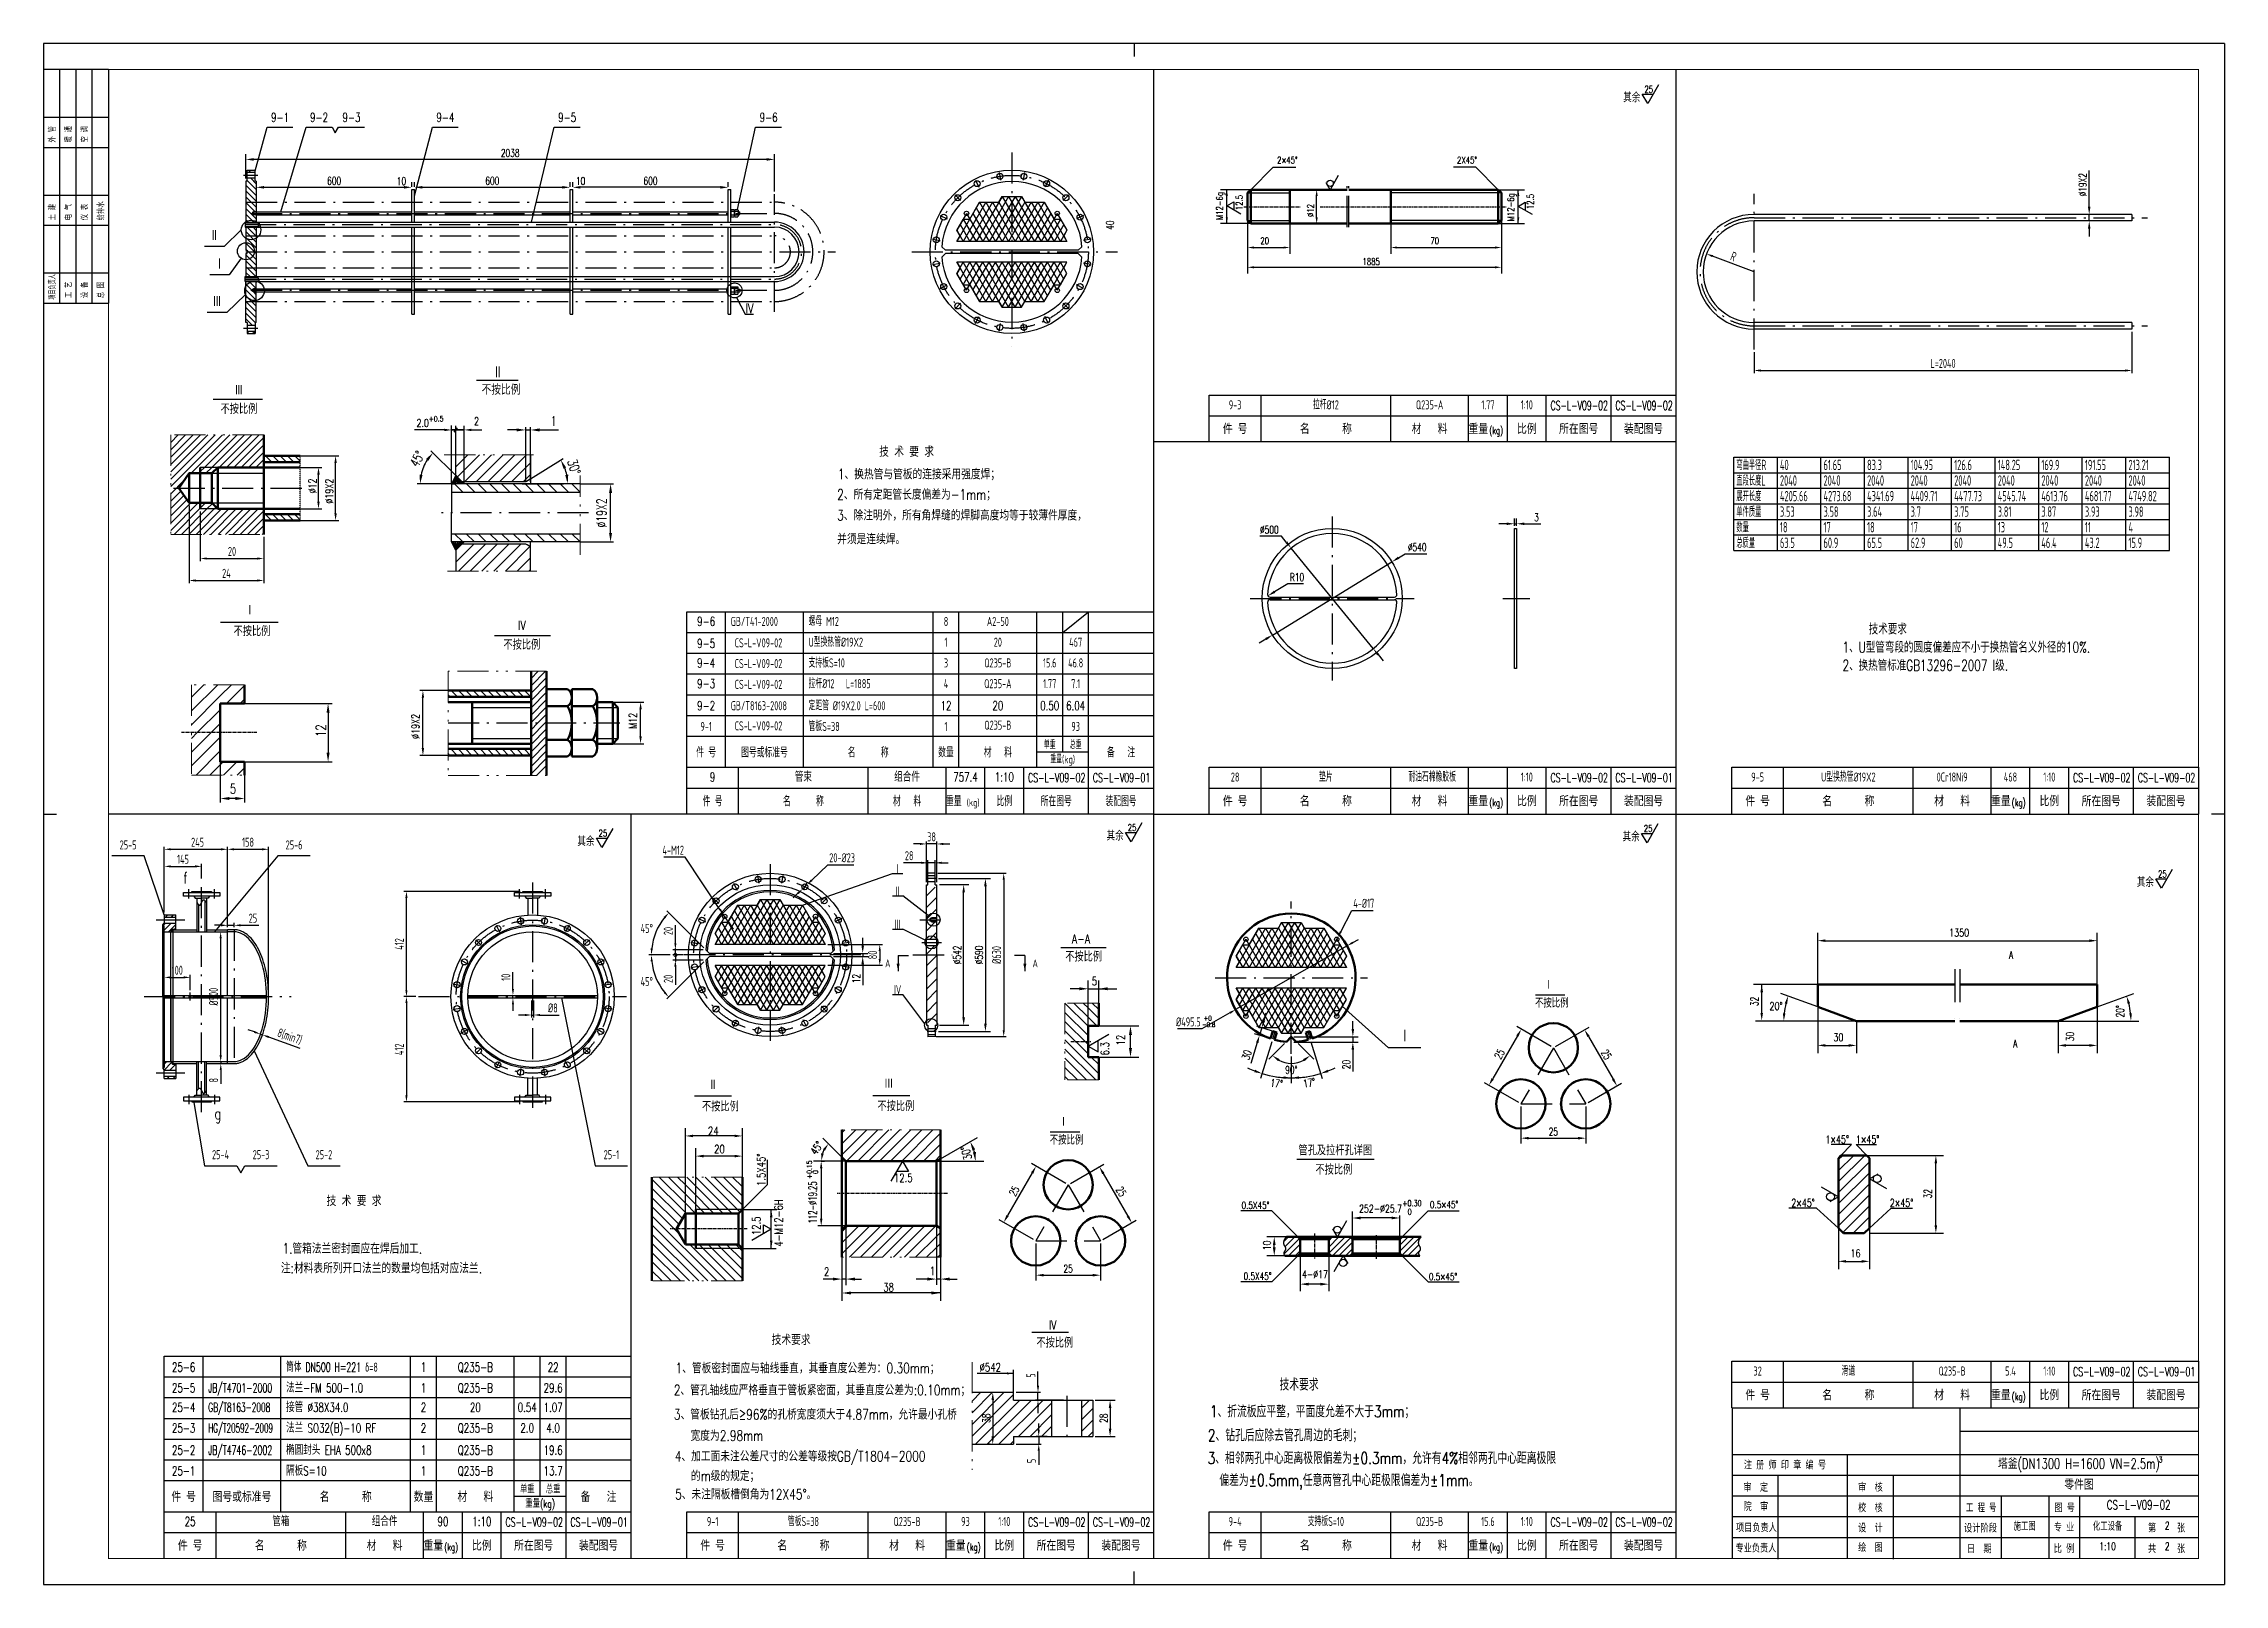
# Model space of a CAD drawing. Extents: x 28446 to 36913, y 3260 to 15560.
# Drawn here: x 28446 to 36856, y 3260 to 9200 of the extents above; entities that cross this region are included whole.
import ezdxf
from ezdxf.enums import TextEntityAlignment as Align

# ---------------------------------------------------------------- set-up
doc = ezdxf.new("R2010")
doc.units = 0
doc.header["$LTSCALE"] = 10
for name, pattern in [('ACAD_ISO10W100', [18.7, 12, -3, 0.7, -3]), ('ACAD_ISO12W100', [22.4, 12, -3, 0.7, -3, 0.7, -3]), ('CENTER', [2, 1.25, -0.25, 0.25, -0.25]), ('DASHDOT', [1, 0.5, -0.25, 0, -0.25]), ('DASHED', [5, 4, -1]), ('DIVIDE', [31.75, 12.7, -6.35, 0, -6.35, 0, -6.35]), ('PHANTOM', [2.5, 1.25, -0.25, 0.25, -0.25, 0.25, -0.25])]:
    doc.linetypes.add(name, pattern=pattern)
for name, color, linetype in [('1', 7, 'Continuous'), ('2', 1, 'Continuous'), ('ACHSEN', 7, 'DASHDOT'), ('BZCC', 7, 'Continuous'), ('CDR_DWG2', 2, 'Continuous'), ('CDR_DWG3', 2, 'ACAD_ISO10W100'), ('CDR_DWG4', 3, 'ACAD_ISO12W100'), ('cen', 2, 'CENTER'), ('hgjy', 7, 'Continuous'), ('K1', 4, 'Continuous'), ('RENK', 7, 'Continuous'), ('STEEL', 1, 'Continuous'), ('STEEL_DASH', 7, 'DASHED'), ('tank', 1, 'Continuous'), ('tankx', 2, 'ACAD_ISO10W100'), ('tanky', 7, 'Continuous'), ('XS', 2, 'Continuous')]:
    doc.layers.add(name, color=color, linetype=linetype)
doc.layers.add('CDR_DWG1', color=1, linetype='Continuous', lineweight=50)
doc.layers.add('双点划线', color=3, linetype='ACAD_ISO12W100', lineweight=18)
doc.styles.add('HGCAD', font='gbenor.shx', dxfattribs={"width": 0.75, "bigfont": 'gbcbig.shx'})
doc.styles.add('HZ', font='txt', dxfattribs={"width": 0.75, "bigfont": 'hztxt'})
doc.styles.add('hzfs', font='simplex.shx', dxfattribs={"width": 0.7, "bigfont": 'hzfs.shx'})
doc.styles.add('ST', font='', dxfattribs={"width": 0.75})
doc.styles.get("Standard").update_dxf_attribs({"font": 'txt', "width": 0.7, "bigfont": 'hztxt.shx'})
doc.styles.get('ST').set_extended_font_data('SimSun')
doc.dimstyles.new('HGCAD', dxfattribs={"dimscale": 10, "dimtxt": 3.5, "dimasz": 2.5, "dimexe": 1, "dimexo": 1, "dimgap": 1, "dimtad": 1, "dimdec": 0, "dimdsep": 46, "dimtxsty": 'HGCAD', "dimcen": 0, "dimclrd": 4, "dimclre": 4, "dimclrt": 7, "dimadec": 0, "dimazin": 0, "dimtfac": 0.7, "dimtmove": 0, "dimatfit": 0, "dimfxl": 1, "dimarcsym": 0})
doc.dimstyles.new('HGCAD$0', dxfattribs={"dimscale": 10, "dimtxt": 3.5, "dimasz": 2.5, "dimexe": 1, "dimexo": 1, "dimgap": 1, "dimtad": 1, "dimdec": 0, "dimdsep": 46, "dimtxsty": 'HGCAD', "dimcen": 0, "dimclrd": 4, "dimclre": 4, "dimclrt": 7, "dimadec": 0, "dimazin": 0, "dimtfac": 0.7, "dimtmove": 0, "dimatfit": 0, "dimfxl": 1, "dimarcsym": 0})
doc.dimstyles.new('HGCAD$2', dxfattribs={"dimscale": 10, "dimtxt": 3.5, "dimasz": 2.5, "dimexe": 1, "dimexo": 1, "dimgap": 1, "dimtad": 2, "dimtih": 1, "dimdec": 0, "dimdsep": 46, "dimtxsty": 'HGCAD', "dimcen": 0, "dimclrd": 4, "dimclre": 4, "dimclrt": 7, "dimadec": 0, "dimazin": 0, "dimtfac": 0.7, "dimtmove": 0, "dimatfit": 0, "dimfxl": 1, "dimarcsym": 0})
doc.dimstyles.new('HGCAD$3', dxfattribs={"dimscale": 10, "dimtxt": 3.5, "dimasz": 2.5, "dimexe": 1, "dimexo": 1, "dimgap": 1, "dimtad": 1, "dimtoh": 1, "dimdec": 0, "dimdsep": 46, "dimtxsty": 'HGCAD', "dimcen": 0, "dimclrd": 4, "dimclre": 4, "dimclrt": 7, "dimadec": 0, "dimazin": 0, "dimtfac": 0.7, "dimtmove": 0, "dimatfit": 0, "dimfxl": 1, "dimarcsym": 0})
doc.dimstyles.new('HGCAD$4', dxfattribs={"dimscale": 10, "dimtxt": 3.5, "dimasz": 2.5, "dimexe": 1, "dimexo": 1, "dimgap": 1, "dimtad": 1, "dimtoh": 1, "dimdec": 0, "dimdsep": 46, "dimtxsty": 'HGCAD', "dimcen": 0, "dimclrd": 4, "dimclre": 4, "dimclrt": 7, "dimadec": 0, "dimazin": 0, "dimtfac": 0.7, "dimtofl": 0, "dimtmove": 0, "dimatfit": 0, "dimfxl": 1, "dimarcsym": 0})
doc.dimstyles.new('ISO-25', dxfattribs={"dimtxt": 2.5, "dimasz": 2.5, "dimexe": 1.25, "dimexo": 0.625, "dimtad": 1, "dimtxsty": 'Standard', "dimcen": 2.5, "dimadec": 0, "dimazin": 0, "dimtfac": 1, "dimtmove": 0, "dimatfit": 3, "dimfxl": 1, "dimarcsym": 0})
pattern_1 = [(45, (0, 2038.154), (-11.22532, 11.22532), [])]

msp = doc.modelspace()

# ---------------------------------------------------------------- texts
for s, height, style, width, p in [('其余', 32.6531, 'hzfs', 0.75, (34537.692, 8974.49)), ('25', 26.1224, 'hzfs', 0.75, (34619.429, 9010.832)), ('2×45%%d', 26.1224, 'hzfs', 0.75, (33202.942, 8737.873)), ('2X45%%d', 26.1224, 'hzfs', 0.75, (33896.651, 8737.873)), ('20', 26.1224, 'hzfs', 0.75, (33138.247, 8426.999)), ('70', 26.1224, 'hzfs', 0.75, (33794.04, 8426.999)), ('1885', 26.1224, 'hzfs', 0.75, (33532.099, 8346.576)), ('弯曲半径R', 40, 'HGCAD', 0.6, (34974.101, 7555.717)), ('40', 40, 'HGCAD', 0.6, (35142.101, 7555.717)), ('61.65', 40, 'HGCAD', 0.6, (35310.101, 7555.717)), ('83.3', 40, 'HGCAD', 0.6, (35478.101, 7555.717)), ('104.95', 40, 'HGCAD', 0.6, (35646.101, 7555.717)), ('126.6', 40, 'HGCAD', 0.6, (35814.101, 7555.717)), ('148.25', 40, 'HGCAD', 0.6, (35982.101, 7555.717)), ('169.9', 40, 'HGCAD', 0.6, (36150.101, 7555.717)), ('191.55', 40, 'HGCAD', 0.6, (36318.101, 7555.717)), ('213.21', 40, 'HGCAD', 0.6, (36486.101, 7555.717)), ('直段长度L', 40, 'HGCAD', 0.6, (34974.101, 7495.717)), ('2040', 40, 'HGCAD', 0.6, (35142.101, 7495.717)), ('2040', 40, 'HGCAD', 0.6, (35310.101, 7495.717)), ('2040', 40, 'HGCAD', 0.6, (35478.101, 7495.717)), ('2040', 40, 'HGCAD', 0.6, (35646.101, 7495.717)), ('2040', 40, 'HGCAD', 0.6, (35814.101, 7495.717)), ('2040', 40, 'HGCAD', 0.6, (35982.101, 7495.717)), ('2040', 40, 'HGCAD', 0.6, (36150.101, 7495.717)), ('2040', 40, 'HGCAD', 0.6, (36318.101, 7495.717)), ('2040', 40, 'HGCAD', 0.6, (36486.101, 7495.717)), ('展开长度', 40, 'HGCAD', 0.6, (34974.101, 7435.717)), ('单件质量', 40, 'HGCAD', 0.6, (34974.101, 7375.717)), ('4205.66', 40, 'HGCAD', 0.6, (35142.101, 7435.717)), ('3.53', 40, 'HGCAD', 0.6, (35142.101, 7375.717)), ('4273.68', 40, 'HGCAD', 0.6, (35310.101, 7435.717)), ('3.58', 40, 'HGCAD', 0.6, (35310.101, 7375.717)), ('4341.69', 40, 'HGCAD', 0.6, (35478.101, 7435.717)), ('3.64', 40, 'HGCAD', 0.6, (35478.101, 7375.717)), ('4409.71', 40, 'HGCAD', 0.6, (35646.101, 7435.717)), ('3.7', 40, 'HGCAD', 0.6, (35646.101, 7375.717)), ('4477.73', 40, 'HGCAD', 0.6, (35814.101, 7435.717)), ('3.75', 40, 'HGCAD', 0.6, (35814.101, 7375.717)), ('4545.74', 40, 'HGCAD', 0.6, (35982.101, 7435.717)), ('3.81', 40, 'HGCAD', 0.6, (35982.101, 7375.717)), ('4613.76', 40, 'HGCAD', 0.6, (36150.101, 7435.717)), ('3.87', 40, 'HGCAD', 0.6, (36150.101, 7375.717)), ('4681.77', 40, 'HGCAD', 0.6, (36318.101, 7435.717)), ('3.93', 40, 'HGCAD', 0.6, (36318.101, 7375.717)), ('4749.82', 40, 'HGCAD', 0.6, (36486.101, 7435.717)), ('3.98', 40, 'HGCAD', 0.6, (36486.101, 7375.717)), ('数量', 40, 'HGCAD', 0.6, (34974.101, 7315.717)), ('18', 40, 'HGCAD', 0.6, (35142.101, 7315.717)), ('17', 40, 'HGCAD', 0.6, (35310.101, 7315.717)), ('18', 40, 'HGCAD', 0.6, (35478.101, 7315.717)), ('17', 40, 'HGCAD', 0.6, (35646.101, 7315.717)), ('16', 40, 'HGCAD', 0.6, (35814.101, 7315.717)), ('13', 40, 'HGCAD', 0.6, (35982.101, 7315.717)), ('12', 40, 'HGCAD', 0.6, (36150.101, 7315.717)), ('11', 40, 'HGCAD', 0.6, (36318.101, 7315.717)), ('4', 40, 'HGCAD', 0.6, (36486.101, 7315.717)), ('总质量', 40, 'HGCAD', 0.6, (34974.101, 7255.717)), ('63.5', 40, 'HGCAD', 0.6, (35142.101, 7255.717)), ('60.9', 40, 'HGCAD', 0.6, (35310.101, 7255.717)), ('65.5', 40, 'HGCAD', 0.6, (35478.101, 7255.717)), ('62.9', 40, 'HGCAD', 0.6, (35646.101, 7255.717)), ('60', 40, 'HGCAD', 0.6, (35814.101, 7255.717)), ('49.5', 40, 'HGCAD', 0.6, (35982.101, 7255.717)), ('46.4', 40, 'HGCAD', 0.6, (36150.101, 7255.717)), ('43.2', 40, 'HGCAD', 0.6, (36318.101, 7255.717)), ('15.9', 40, 'HGCAD', 0.6, (36486.101, 7255.717)), ('5', 37.5, 'hzfs', 0.75, (29164.679, 6308.525)), ('其余', 32.6531, 'hzfs', 0.75, (30504.406, 6106.732)), ('25', 26.1224, 'hzfs', 0.75, (30586.143, 6143.075)), ('其余', 32.6531, 'hzfs', 0.75, (32545.004, 6128.29)), ('25', 26.1224, 'hzfs', 0.75, (32626.742, 6164.633)), ('其余', 32.6531, 'hzfs', 0.75, (34535.214, 6124.77)), ('25', 26.1224, 'hzfs', 0.75, (34616.952, 6161.113)), ('其余', 32.6531, 'hzfs', 0.75, (36518.423, 5949.29)), ('25', 26.1224, 'hzfs', 0.75, (36600.16, 5985.633)), ('1350', 30, 'HZ', 0.75, (35794.33, 5757.624)), ('5', 32, 'hzfs', 0.75, (32488.203, 5569.722)), ('20%%d', 30, 'HZ', 0.75, (35101.857, 5474.281)), ('-0.8', 18, 'hzfs', 0.75, (32913.363, 5409.202)), ('+0', 18, 'hzfs', 0.75, (32919.849, 5433.654)), ('30', 30, 'HZ', 0.75, (35348.154, 5353.848)), ('24', 32, 'hzfs', 0.75, (31007.701, 4992.181)), ('1×45%%d', 30, 'HZ', 0.75, (35317.4, 4960.313)), ('1×45%%d', 30, 'HZ', 0.75, (35434.697, 4960.313)), ('20', 32, 'hzfs', 0.75, (31031.771, 4922.135)), ('12.5', 32, 'hzfs', 0.75, (31725.32, 4811.251)), ('0.5X45%%D', 27.4286, 'hzfs', 0.75, (33065.643, 4707.491)), ('252-%%C25.7', 29.25714, 'hzfs', 0.75, (33519.065, 4693.863)), ('+0.30', 22.8571, 'hzfs', 0.75, (33685.623, 4717.811)), ('0.5×45%%D', 27.4286, 'hzfs', 0.75, (33792.234, 4710.573)), ('2×45%%d', 30, 'HZ', 0.75, (35185.843, 4715.778)), ('2×45%%d', 30, 'HZ', 0.75, (35565.549, 4715.778)), ('0', 22.857, 'hzfs', 0.75, (33706.452, 4685.062)), ('16', 30, 'HZ', 0.75, (35414.414, 4521.331)), ('2', 32, 'hzfs', 0.75, (31455.463, 4449.257)), ('1', 32, 'hzfs', 0.75, (31863.471, 4452.506)), ('0.5X45%%D', 27.4286, 'hzfs', 0.75, (33073.864, 4434.482)), ('4-%%c17', 29.2571, 'hzfs', 0.75, (33298.851, 4440.983)), ('0.5×45%%D', 27.4286, 'hzfs', 0.75, (33788.093, 4432.428)), ('38', 32, 'hzfs', 0.75, (31684.226, 4389.316)), ('技术要求', 40, 'hzfs', 0.75, (31253.791, 4183.051)), ('1、管板密封面应与轴线垂直，其垂直度公差为：0.30mm；', 40, 'hzfs', 0.75, (30882.781, 4073.893)), ('%%C542', 32, 'hzfs', 0.75, (32055.477, 4081.071)), ('技术要求', 45.7143, 'hzfs', 0.75, (33212.116, 4007.287)), ('2、管孔轴线应严格垂直于管板紧密面，其垂直度公差为:0.10mm；', 40, 'hzfs', 0.75, (30875.868, 3989.157)), ('1、折流板应平整，平面度允差不大于3mm；', 45.71429, 'hzfs', 0.75, (32943.625, 3904.096)), ('3、管板钻孔后≥96%%%的孔桥宽度须大于4.87mm，允许最小孔桥', 40, 'hzfs', 0.75, (30876.548, 3895.432)), ('宽度为2.98mm', 40, 'hzfs', 0.75, (30940.852, 3813.363)), ('2、钻孔后应除去管孔周边的毛刺；', 45.71429, 'hzfs', 0.75, (32935.869, 3811.929)), ('4、加工面未注公差尺寸的公差等级按GB/T1804-2000', 40, 'hzfs', 0.75, (30879.854, 3734.195)), ('的m级的规定；', 40, 'hzfs', 0.75, (30942.387, 3658.357)), ('3、相邻两孔中心距离极限偏差为%%P0.3mm，允许有4%%%相邻两孔中心距离极限', 45.71429, 'hzfs', 0.75, (32934.776, 3724.223)), ('注 册 师 印 章 编 号', 30, 'ST', 0.75, (35002.933, 3706.595)), ('5、未注隔板槽倒角为12X45%%D。', 40, 'hzfs', 0.75, (30881.306, 3587.6)), ('  偏差为%%p0.5mm,任意两管孔中心距极限偏差为%%p1mm。', 45.71429, 'hzfs', 0.75, (32933.082, 3638.642)), ('审  定', 30, 'ST', 0.75, (35001.007, 3620.289)), ('审  核', 30, 'ST', 0.75, (35443.431, 3620.191)), ('院  审', 30, 'ST', 0.75, (35001.678, 3546.378)), ('校  核', 30, 'ST', 0.75, (35443.431, 3541.507)), ('工 程 号', 30, 'ST', 0.68, (35859.685, 3541.864)), ('图 号', 30, 'ST', 0.75, (36200.363, 3541.864)), ('项目负责人', 30, 'ST', 0.75, (34972.592, 3464.901)), ('设  计', 30, 'ST', 0.75, (35443.431, 3463.855)), ('设计阶段', 30, 'ST', 0.76, (35851.538, 3463.234)), ('专 业', 30, 'ST', 0.75, (36197.889, 3466.59)), ('第     张 ', 30, 'ST', 0.75, (36561.407, 3463.9)), ('专业负责人', 30, 'ST', 0.75, (34970.744, 3386.078)), ('绘  图', 30, 'ST', 0.75, (35443.512, 3388.444)), ('日  期', 30, 'ST', 0.75, (35863.473, 3383.44)), ('比 例', 30, 'ST', 0.75, (36197.941, 3383.9)), ('共     张', 30, 'ST', 0.75, (36561.407, 3383.9))]:
    msp.add_text(s, height=height, dxfattribs=dict(style=style, width=width)).set_placement(p)
for s, height, rotation, style, width, p in [('外 管', 23.4375, 90, 'ST', 0.75, (28489.744, 8818.767)), ('暖 通', 23.4375, 90, 'ST', 0.75, (28552.244, 8818.767)), ('空 调', 23.4375, 90, 'ST', 0.75, (28614.744, 8818.767)), ('给排水', 23.4375, 90, 'ST', 0.75, (28677.244, 8518.767)), ('M12-6g', 26.1224, 90, 'hzfs', 0.75, (32993.975, 8519.702)), ('12.5', 26.1224, 90, 'hzfs', 0.75, (33069.849, 8557.914)), ('%%C12', 26.1224, 90, 'hzfs', 0.75, (33344.747, 8531.419)), ('M12-6g', 26.1224, 90, 'hzfs', 0.75, (34116.985, 8514.778)), ('12.5', 26.1224, 90, 'hzfs', 0.75, (34192.392, 8561.596)), ('土 建', 23.4375, 90, 'ST', 0.75, (28489.744, 8518.767)), ('电 气', 23.4375, 90, 'ST', 0.75, (28552.244, 8518.767)), ('仪 表', 23.4375, 90, 'ST', 0.75, (28614.744, 8518.767)), ('40', 30, 90, 'HZ', 0.7, (32573.205, 8482.433)), ('项目负责人', 23.4375, 90, 'ST', 0.6, (28489.744, 8212.845)), ('工 艺', 23.4375, 90, 'ST', 0.75, (28552.244, 8218.767)), ('设 备', 23.4375, 90, 'ST', 0.75, (28614.744, 8218.767)), ('总 图', 23.4375, 90, 'ST', 0.75, (28677.244, 8218.767)), ('%%c12', 30, 90, 'hzfs', 0.75, (29497.828, 7465.83)), ('%%C19X2', 30, 90, 'hzfs', 0.75, (29562.662, 7426.154)), ('12', 37.5, 90, 'hzfs', 0.75, (29533.78, 6527.415)), ('%%C19X2', 30, 90, 'hzfs', 0.75, (29895.055, 6519.184)), ('M12', 30, 90, 'hzfs', 0.75, (30733.092, 6558.402)), ('32', 30, 90, 'HZ', 0.7, (35058.784, 5489.324)), ('20%%d', 30, 90, 'HZ', 0.7, (36468.93, 5445.763)), ('30', 30, 90, 'HZ', 0.7, (36275.706, 5353.848)), ('6.3', 32, 90, 'hzfs', 0.75, (32554.757, 5299.36)), ('12', 32, 90, 'hzfs', 0.75, (32615.274, 5337.986)), ('45%%d', 30, 56.4601557, 'hzfs', 0.75, (31425.878, 4913.021)), ('1.5X45%%d', 32, 90, 'hzfs', 0.75, (31229.335, 4795.818)), ('+0.15', 19.6, 90, 'hzfs', 0.75, (31408.655, 4823.515)), ('30%%d', 32, 105.0943683, 'hzfs', 0.75, (32026.949, 4901.163)), ('112-%%C19.25', 32, 90, 'hzfs', 0.6, (31427.534, 4652.078)), ('0', 19.6, 90, 'hzfs', 0.75, (31432.351, 4842.052)), ('4-M12-6H', 32, 90, 'hzfs', 0.75, (31296.681, 4561.601)), ('32', 30, 90, 'HZ', 0.7, (35727.286, 4747.776)), ('12.5', 32, 90, 'hzfs', 0.75, (31210.47, 4606.109)), ('10', 29.2571, 90, 'hzfs', 0.75, (33178.282, 4547.88))]:
    msp.add_text(s, height=height, rotation=rotation, dxfattribs=dict(style=style, width=width)).set_placement(p)
at = {"color": 7, "style": 'hzfs', "width": 0.75}
for s, p in [('2.0', (29908.023, 7722.321)), ('2', (30115.669, 7729.292))]:
    msp.add_text(s, height=30, dxfattribs=at).set_placement(p, align=Align.CENTER)
at = {"style": 'hzfs', "width": 0.7}
for s, p in [('9-4', (31000.994, 6795.017)), ('9-3', (31000.994, 6715.017))]:
    msp.add_text(s, height=35, dxfattribs=at).set_placement(p, align=Align.CENTER)
for s, height, p in [('塔釜(DN1300 H=1600 VN=2.5m)', 40, (36294.883, 3722.601)), ('零件图', 40, (36295.515, 3646.703)), ('CS-L-V09-02', 35, (36525.515, 3566.703)), ('施工图', 30, (36085.515, 3486.703)), ('化工设备', 30, (36405.515, 3486.703)), ('2', 30, (36635.515, 3486.703)), ('1:10', 30, (36405.515, 3406.703)), ('2', 30, (36635.515, 3406.703))]:
    msp.add_text(s, height=height, dxfattribs=at).set_placement(p, align=Align.MIDDLE)
at = {"insert": (35383.66, 6964.125), "char_height": 42, "width": 975.75, "attachment_point": 1, "style": 'hzfs'}
msp.add_mtext('     技术要求\\P1、U型管弯段的圆度偏差应不小于换热管名义外径的10%.\\P2、换热管标准GB13296-2007 I级.', dxfattribs=at)
at = {"layer": '1', "style": 'HZ', "width": 0.75}
for s, p in [('II', (30197.245, 7914.674)), ('不按比例', (30209.785, 7846.235))]:
    msp.add_text(s, height=40, dxfattribs=at).set_placement(p, align=Align.CENTER)
msp.add_text('+0.5', height=20, dxfattribs=at).set_placement((29931.157, 7743.804))
at = {"layer": 'CDR_DWG2'}
for s, height, style, width, p in [('A', 30, 'HZ', 0.68, (36025.393, 5671.684)), ('Ⅰ', 32, 'hzfs', 0.75, (34233.939, 5554.013)), ('不按比例', 32, 'hzfs', 0.75, (34197.209, 5484.113)), ('A', 30, 'HZ', 0.68, (36041.465, 5329.613)), ('Ⅰ', 32, 'hzfs', 0.75, (32362.805, 5025.821)), ('不按比例', 32, 'hzfs', 0.75, (32326.075, 4955.921))]:
    msp.add_text(s, height=height, dxfattribs=dict(at, style=style, width=width)).set_placement(p)
at = {"layer": 'hgjy', "style": 'hzfs', "width": 0.75}
for s, p in [('II', (29104.325, 8443.115)), ('I', (29124.533, 8333.617)), ('III', (29114.799, 8188.778)), ('IV', (31168.487, 8160.462))]:
    msp.add_text(s, height=37.5, dxfattribs=at).set_placement(p, align=Align.CENTER)
for s, p in [('III', (29199.366, 7865.929)), ('不按比例', (29199.366, 7794.236)), ('I', (29241.308, 7018.081)), ('不按比例', (30290.299, 6885.326)), ('IV', (30290.299, 6957.019))]:
    msp.add_text(s, height=35, dxfattribs=at).set_placement(p, align=Align.MIDDLE)
for s, height, p in [('           技 术 要 求', 40, (31422.129, 7606.962)), ('2、所有定距管长度偏差为-1mm；', 40, (31506.173, 7441.815)), ('1、换热管与管板的连接采用强度焊；', 40, (31508.703, 7520.314)), ('3、除注明外，所有角焊缝的焊脚高度均等于较薄件厚度，', 40, (31506.173, 7361.815)), ('并须是连续焊。', 40, (31506.173, 7270.078)), ('不按比例', 35, (29178.651, 6916.054)), ('A-A', 35, (32411.63, 5730.784)), ('不按比例', 35, (32385.902, 5661.517)), ('II', 35, (31018.884, 5169.912)), ('Ⅲ', 35, (31687.414, 5171.362)), ('不按比例', 35, (30984.923, 5083.598)), ('不按比例', 35, (31661.667, 5085.048)), ('管孔及拉杆孔详图', 35, (33285.462, 4914.787)), ('不按比例', 35, (33350.888, 4840.111)), ('       技 术 要 求', 40, (29380.662, 4718.729)), ('1.管箱法兰密封面应在焊后加工.', 40, (29366.704, 4535.127)), ('注:材料表所列开口法兰的数量均包括对应法兰.', 40, (29360.947, 4459.421)), ('不按比例', 35, (32274.711, 4173.047)), ('IV', 35, (32322.958, 4242.498))]:
    msp.add_text(s, height=height, dxfattribs=at).set_placement(p)
at = {"layer": 'STEEL_DASH', "color": 7, "linetype": 'ByBlock', "char_height": 30, "attachment_point": 5, "style": 'hzfs'}
for insert in [(29825.787, 8669.878), (30516.868, 8670.137)]:
    msp.add_mtext('10', dxfattribs=dict(at, insert=insert))
at = {"layer": 'tanky', "linetype": 'ByBlock', "style": 'hzfs', "width": 0.7}
for s, p in [('9-1', (29357.727, 8898.104)), ('9-2', (29508.168, 8898.104)), ('9-3', (29633.168, 8898.104)), ('9-4', (29995.262, 8898.104)), ('9-5', (30465.095, 8898.104)), ('9-6', (31241.828, 8898.104)), ('9-2', (31000.994, 6630.017)), ('12', (31925.994, 6630.017)), ('20', (32125.994, 6630.017)), ('0.50', (32325.994, 6630.017)), ('6.04', (32425.994, 6630.017)), ('25-6', (28985.994, 4080.017)), ('1', (29910.994, 4080.017)), ('Q235-B', (30110.994, 4080.017)), ('22', (30410.994, 4080.017)), ('25-5', (28985.994, 4000.017)), ('25-4', (28985.994, 3925.017)), ('2', (29910.994, 3925.017)), ('1', (29910.994, 4000.017)), ('Q235-B', (30110.994, 4000.017)), ('20', (30110.994, 3925.017)), ('0.54', (30310.994, 3925.017)), ('29.6', (30410.994, 4000.017)), ('1.07', (30410.994, 3925.017)), ('25-3', (28985.994, 3845.017)), ('2', (29910.994, 3845.017)), ('Q235-B', (30110.994, 3845.017)), ('2.0', (30310.994, 3845.017)), ('4.0', (30410.994, 3845.017)), ('25-2', (28985.994, 3760.017)), ('1', (29910.994, 3760.017)), ('Q235-B', (30110.994, 3760.017)), ('19.6', (30410.994, 3760.017))]:
    msp.add_text(s, height=35, dxfattribs=at).set_placement(p, align=Align.CENTER)
at = {"layer": 'tanky'}
for s, height, style, width, p in [('9-3', 35, 'HGCAD', 0.75, (33040.994, 7790.017)), ('拉杆%%C12', 35, 'HGCAD', 0.75, (33390.994, 7790.017)), ('Q235-A', 35, 'HGCAD', 0.75, (33790.994, 7790.017)), ('1.77', 35, 'HGCAD', 0.75, (34015.994, 7790.017)), ('1:10', 35, 'HGCAD', 0.75, (34165.994, 7790.017)), ('件 号', 40, 'hzfs', 0.7, (33040.994, 7695.017)), ('名      称', 40, 'hzfs', 0.7, (33390.994, 7695.017)), ('材   料', 40, 'hzfs', 0.7, (33790.994, 7695.017)), ('比例', 40, 'hzfs', 0.7, (34165.994, 7695.017)), ('所在图号', 40, 'hzfs', 0.7, (34365.994, 7695.017)), ('装配图号', 40, 'hzfs', 0.7, (34615.994, 7695.017)), ('9-6', 35, 'hzfs', 0.7, (31000.994, 6955.017)), ('8', 35, 'HGCAD', 0.75, (31925.994, 6955.017)), ('A2-50', 35, 'HGCAD', 0.75, (32125.994, 6955.017)), ('9-5', 35, 'hzfs', 0.7, (31000.994, 6870.017)), ('1', 35, 'HGCAD', 0.75, (31925.994, 6875.017)), ('20', 35, 'HGCAD', 0.75, (32125.994, 6875.017)), ('467', 35, 'HGCAD', 0.75, (32425.994, 6875.017)), ('3', 35, 'HGCAD', 0.75, (31925.994, 6795.017)), ('Q235-B', 35, 'HGCAD', 0.75, (32125.994, 6795.017)), ('15.6', 35, 'HGCAD', 0.75, (32325.994, 6795.017)), ('46.8', 35, 'HGCAD', 0.75, (32425.994, 6795.017)), ('4', 35, 'HGCAD', 0.75, (31925.994, 6715.017)), ('Q235-A', 35, 'HGCAD', 0.75, (32125.994, 6715.017)), ('1.77', 35, 'HGCAD', 0.75, (32325.994, 6715.017)), ('7.1', 35, 'HGCAD', 0.75, (32425.994, 6715.017)), ('9-1', 35, 'HGCAD', 0.75, (31000.994, 6550.017)), ('1', 35, 'HGCAD', 0.75, (31925.994, 6550.017)), ('Q235-B', 35, 'HGCAD', 0.75, (32125.994, 6555.017)), ('93', 35, 'HGCAD', 0.75, (32425.994, 6550.017)), ('管束', 35, 'hzfs', 0.7, (31375.994, 6355.017)), ('组合件', 35, 'hzfs', 0.7, (31775.994, 6355.017)), ('垫片', 35, 'HGCAD', 0.75, (33390.994, 6355.017)), ('耐油石棉橡胶板', 35, 'HGCAD', 0.75, (33800.882, 6355.017)), ('U型换热管%%C19X2', 35, 'HGCAD', 0.75, (35405.994, 6355.017)), ('9', 35, 'hzfs', 0.7, (31025.994, 6355.017)), ('757.4', 35, 'hzfs', 0.7, (32000.994, 6355.017)), ('1:10', 35, 'hzfs', 0.7, (32150.994, 6355.017)), ('28', 35, 'HGCAD', 0.75, (33040.994, 6355.017)), ('1:10', 35, 'HGCAD', 0.75, (34165.994, 6355.017)), ('9-5', 35, 'HGCAD', 0.75, (35055.994, 6355.017)), ('0Cr18Ni9', 35, 'HGCAD', 0.75, (35805.994, 6355.017)), ('468', 35, 'HGCAD', 0.75, (36030.994, 6355.017)), ('1:10', 35, 'HGCAD', 0.75, (36180.994, 6355.017)), ('件 号', 40, 'HGCAD', 0.75, (31025.994, 6260.017)), ('名      称', 40, 'HGCAD', 0.75, (31375.994, 6260.017)), ('材   料', 40, 'HGCAD', 0.75, (31775.994, 6260.017)), ('比例', 40, 'HGCAD', 0.75, (32150.994, 6260.017)), ('所在图号', 40, 'HGCAD', 0.75, (32350.994, 6260.017)), ('装配图号', 40, 'HGCAD', 0.75, (32600.994, 6260.017)), ('件 号', 40, 'hzfs', 0.7, (33040.994, 6260.017)), ('名      称', 40, 'hzfs', 0.7, (33390.994, 6260.017)), ('材   料', 40, 'hzfs', 0.7, (33790.994, 6260.017)), ('比例', 40, 'hzfs', 0.7, (34165.994, 6260.017)), ('所在图号', 40, 'hzfs', 0.7, (34365.994, 6260.017)), ('装配图号', 40, 'hzfs', 0.7, (34615.994, 6260.017)), ('件 号', 40, 'hzfs', 0.7, (35055.994, 6260.017)), ('名      称', 40, 'hzfs', 0.7, (35405.994, 6260.017)), ('材   料', 40, 'hzfs', 0.7, (35805.994, 6260.017)), ('比例', 40, 'hzfs', 0.7, (36180.994, 6260.017)), ('所在图号', 40, 'hzfs', 0.7, (36380.994, 6260.017)), ('装配图号', 40, 'hzfs', 0.7, (36630.994, 6260.017)), ('25-5', 35, 'HGCAD', 0.75, (28771.827, 6093.362)), ('25-6', 35, 'HGCAD', 0.75, (29411.976, 6093.362)), ('I', 35, 'HGCAD', 0.75, (31739.326, 6002.086)), ('II', 35, 'HGCAD', 0.75, (31739.326, 5915.752)), ('III', 35, 'HGCAD', 0.75, (31739.326, 5787.519)), ('IV', 35, 'HGCAD', 0.75, (31739.326, 5535.597)), ('I', 43.75, 'hzfs', 0.7, (33695.287, 5354.094)), ('25-4', 35, 'HGCAD', 0.75, (29128.328, 4899.167)), ('25-3', 35, 'HGCAD', 0.75, (29284.578, 4899.167)), ('25-2', 35, 'HGCAD', 0.75, (29527.023, 4899.167)), ('25-1', 35, 'HGCAD', 0.75, (30635.754, 4899.167)), ('32', 35, 'HGCAD', 0.75, (35055.994, 4065.017)), ('滑道', 35, 'HGCAD', 0.75, (35405.994, 4065.017)), ('Q235-B', 35, 'HGCAD', 0.75, (35805.994, 4065.017)), ('5.4', 35, 'HGCAD', 0.75, (36030.994, 4065.017)), ('1:10', 35, 'HGCAD', 0.75, (36180.994, 4065.017)), ('件 号', 40, 'hzfs', 0.7, (35055.994, 3970.017)), ('名      称', 40, 'hzfs', 0.7, (35405.994, 3970.017)), ('材   料', 40, 'hzfs', 0.7, (35805.994, 3970.017)), ('比例', 40, 'hzfs', 0.7, (36180.994, 3970.017)), ('所在图号', 40, 'hzfs', 0.7, (36380.994, 3970.017)), ('装配图号', 40, 'hzfs', 0.7, (36630.994, 3970.017)), ('25-1', 35, 'hzfs', 0.7, (28985.994, 3680.017)), ('1', 35, 'hzfs', 0.7, (29910.994, 3680.017)), ('Q235-B', 35, 'hzfs', 0.7, (30110.994, 3680.017)), ('13.7', 35, 'hzfs', 0.7, (30410.994, 3680.017)), ('3', 21, 'hzfs', 0.7, (36609.94, 3730.328)), ('25', 35, 'hzfs', 0.7, (29010.994, 3485.017)), ('管箱', 35, 'hzfs', 0.7, (29360.994, 3485.017)), ('组合件', 35, 'hzfs', 0.7, (29760.994, 3485.017)), ('90', 35, 'hzfs', 0.7, (29985.994, 3485.017)), ('1:10', 35, 'hzfs', 0.7, (30135.994, 3485.017)), ('9-1', 35, 'HGCAD', 0.75, (31025.994, 3485.017)), ('管板S=38', 35, 'HGCAD', 0.75, (31375.994, 3485.017)), ('Q235-B', 35, 'HGCAD', 0.75, (31775.994, 3485.017)), ('93', 35, 'HGCAD', 0.75, (32000.994, 3485.017)), ('1:10', 35, 'HGCAD', 0.75, (32150.994, 3485.017)), ('9-4', 35, 'HGCAD', 0.75, (33040.994, 3485.017)), ('支持板S=10', 35, 'HGCAD', 0.75, (33390.994, 3485.017)), ('Q235-B', 35, 'HGCAD', 0.75, (33790.994, 3485.017)), ('15.6', 35, 'HGCAD', 0.75, (34015.994, 3485.017)), ('1:10', 35, 'HGCAD', 0.75, (34165.994, 3485.017)), ('件 号', 40, 'hzfs', 0.7, (29010.994, 3390.017)), ('名      称', 40, 'hzfs', 0.7, (29360.994, 3390.017)), ('材   料', 40, 'hzfs', 0.7, (29760.994, 3390.017)), ('比例', 40, 'hzfs', 0.7, (30135.994, 3390.017)), ('所在图号', 40, 'hzfs', 0.7, (30335.994, 3390.017)), ('装配图号', 40, 'hzfs', 0.7, (30585.994, 3390.017)), ('件 号', 40, 'hzfs', 0.7, (31025.994, 3390.017)), ('名      称', 40, 'hzfs', 0.7, (31375.994, 3390.017)), ('材   料', 40, 'hzfs', 0.7, (31775.994, 3390.017)), ('比例', 40, 'hzfs', 0.7, (32150.994, 3390.017)), ('所在图号', 40, 'hzfs', 0.7, (32350.994, 3390.017)), ('装配图号', 40, 'hzfs', 0.7, (32600.994, 3390.017)), ('件 号', 40, 'hzfs', 0.7, (33040.994, 3390.017)), ('名      称', 40, 'hzfs', 0.7, (33390.994, 3390.017)), ('材   料', 40, 'hzfs', 0.7, (33790.994, 3390.017)), ('比例', 40, 'hzfs', 0.7, (34165.994, 3390.017)), ('所在图号', 40, 'hzfs', 0.7, (34365.994, 3390.017)), ('装配图号', 40, 'hzfs', 0.7, (34615.994, 3390.017))]:
    msp.add_text(s, height=height, dxfattribs=dict(at, style=style, width=width)).set_placement(p, align=Align.CENTER)
for s, height, style, width, p in [('CS-L-V09-02', 35, 'hzfs', 0.63, (34368.003, 7805)), ('CS-L-V09-02', 35, 'hzfs', 0.63, (34618.003, 7805)), ('CS-L-V09-02', 35, 'HGCAD', 0.75, (31203.003, 6890)), ('CS-L-V09-02', 35, 'HGCAD', 0.75, (31203.003, 6810)), ('CS-L-V09-02', 35, 'HGCAD', 0.75, (31203.003, 6730)), ('CS-L-V09-02', 35, 'HGCAD', 0.75, (31203.003, 6570)), ('件 号', 40, 'HGCAD', 0.75, (31000.994, 6470.017)), ('图号或标准号', 40, 'HGCAD', 0.75, (31225.994, 6470.017)), ('名      称', 40, 'HGCAD', 0.75, (31625.994, 6470.017)), ('数量', 40, 'HGCAD', 0.75, (31925.994, 6470.017)), ('材   料', 40, 'HGCAD', 0.75, (32125.994, 6470.017)), ('单重', 30, 'HGCAD', 0.75, (32325.994, 6500.017)), ('总重', 30, 'HGCAD', 0.75, (32425.994, 6500.017)), ('备   注', 40, 'HGCAD', 0.75, (32600.994, 6470.017)), ('重量(kg)', 30, 'HGCAD', 0.75, (32375.994, 6440.017)), ('CS-L-V09-02', 35, 'hzfs', 0.63, (32353.003, 6370)), ('CS-L-V09-01', 35, 'hzfs', 0.63, (32603.003, 6370)), ('CS-L-V09-02', 35, 'hzfs', 0.63, (34368.003, 6370)), ('CS-L-V09-01', 35, 'hzfs', 0.63, (34618.003, 6370)), ('CS-L-V09-02', 35, 'hzfs', 0.63, (36383.003, 6370)), ('CS-L-V09-02', 35, 'hzfs', 0.63, (36633.003, 6370)), ('f', 43.75, 'hzfs', 0.7, (28992.927, 5983.819)), ('A', 30, 'HGCAD', 0.75, (31701.399, 5654.124)), ('A', 30, 'HGCAD', 0.75, (32270.046, 5654.124)), ('g', 43.75, 'hzfs', 0.7, (29117.927, 5067.819)), ('CS-L-V09-02', 35, 'hzfs', 0.63, (36383.003, 4080)), ('CS-L-V09-01', 35, 'hzfs', 0.63, (36633.003, 4080)), ('件 号', 40, 'hzfs', 0.7, (28985.994, 3600.017)), ('图号或标准号', 40, 'hzfs', 0.7, (29210.994, 3600.017)), ('名      称', 40, 'hzfs', 0.7, (29610.994, 3600.017)), ('数量', 40, 'hzfs', 0.7, (29910.994, 3600.017)), ('材   料', 40, 'hzfs', 0.7, (30110.994, 3600.017)), ('单重', 30, 'hzfs', 0.7, (30310.994, 3630.017)), ('总重', 30, 'hzfs', 0.7, (30410.994, 3630.017)), ('备   注', 40, 'hzfs', 0.7, (30585.994, 3600.017)), ('重量(kg)', 30, 'hzfs', 0.7, (30360.994, 3570.017)), ('CS-L-V09-02', 35, 'hzfs', 0.63, (30338.003, 3500)), ('CS-L-V09-01', 35, 'hzfs', 0.63, (30588.003, 3500)), ('CS-L-V09-02', 35, 'hzfs', 0.63, (32353.003, 3500)), ('CS-L-V09-02', 35, 'hzfs', 0.63, (32603.003, 3500)), ('CS-L-V09-02', 35, 'hzfs', 0.63, (34368.003, 3500)), ('CS-L-V09-02', 35, 'hzfs', 0.63, (34618.003, 3500))]:
    msp.add_text(s, height=height, dxfattribs=dict(at, style=style, width=width)).set_placement(p, align=Align.MIDDLE)
for s, height, style, width, p in [('重量', 40, 'hzfs', 0.7, (33940.994, 7695.017)), ('(kg)', 28, 'hzfs', 0.7, (34020.994, 7695.017)), ('GB/T41-2000', 35, 'HGCAD', 0.75, (31095.994, 6955.017)), ('螺母 M12', 35, 'HGCAD', 0.75, (31395.994, 6955.017)), ('U型换热管%%C19X2', 35, 'HGCAD', 0.75, (31395.994, 6875.017)), ('支持板S=10', 35, 'HGCAD', 0.75, (31395.994, 6795.017)), ('拉杆%%C12   L=1885', 35, 'HGCAD', 0.75, (31395.994, 6715.017)), ('GB/T8163-2008', 35, 'HGCAD', 0.75, (31095.994, 6630.017)), ('定距管 %%C19X2.0 L=600', 35, 'HGCAD', 0.75, (31395.994, 6630.017)), ('管板S=38', 35, 'HGCAD', 0.75, (31395.994, 6550.017)), ('重量', 40, 'HGCAD', 0.75, (31925.994, 6260.017)), ('(kg)', 28, 'HGCAD', 0.75, (32005.994, 6260.017)), ('重量', 40, 'hzfs', 0.7, (33940.994, 6260.017)), ('(kg)', 28, 'hzfs', 0.7, (34020.994, 6260.017)), ('重量', 40, 'hzfs', 0.7, (35955.994, 6260.017)), ('(kg)', 28, 'hzfs', 0.7, (36035.994, 6260.017)), ('重量', 40, 'hzfs', 0.7, (35955.994, 3970.017)), ('(kg)', 28, 'hzfs', 0.7, (36035.994, 3970.017)), ('隔板S=10', 35, 'hzfs', 0.7, (29380.994, 3680.017)), ('重量', 40, 'hzfs', 0.7, (29910.994, 3390.017)), ('(kg)', 28, 'hzfs', 0.7, (29990.994, 3390.017)), ('重量', 40, 'hzfs', 0.7, (31925.994, 3390.017)), ('(kg)', 28, 'hzfs', 0.7, (32005.994, 3390.017)), ('重量', 40, 'hzfs', 0.7, (33940.994, 3390.017)), ('(kg)', 28, 'hzfs', 0.7, (34020.994, 3390.017))]:
    msp.add_text(s, height=height, dxfattribs=dict(at, style=style, width=width)).set_placement(p)
at = {"layer": 'tanky', "linetype": 'ByBlock', "style": 'hzfs'}
for s, width, p in [('JB/T4701-2000', 0.63, (29080.994, 4000.017)), ('筒体 DN500 H=221 δ=8', 0.63, (29380.994, 4080.017)), ('法兰-FM 500-1.0', 0.7, (29380.994, 4000.017)), ('GB/T8163-2008', 0.6, (29080.994, 3925.017)), ('接管 %%C38X34.0', 0.7, (29380.994, 3925.017)), ('HG/T20592-2009', 0.58, (29080.994, 3845.017)), ('法兰 SO32(B)-10 RF', 0.7, (29380.994, 3845.017)), ('JB/T4746-2002', 0.63, (29080.994, 3760.017)), ('椭圆封头 EHA 500x8', 0.7, (29380.994, 3760.017))]:
    msp.add_text(s, height=35, dxfattribs=dict(at, width=width)).set_placement(p)

# ---------------------------------------------------------------- blocks, each defined once
blk = doc.blocks.new('*D93')
at = {"color": 4, "lineweight": -2}
for p, q in [((28911.4, 5563.3), (28911.4, 5610.1)), ((28936.4, 5600.1), (28986.4, 5600.1)), ((29011.4, 5551.2), (29011.4, 5610.1))]:
    blk.add_line(p, q, dxfattribs=at)
at = {"color": 4}
for points in [[(28936.4, 5604.3), (28936.4, 5596), (28911.4, 5600.1)], [(28986.4, 5604.3), (28986.4, 5596), (29011.4, 5600.1)]]:
    blk.add_solid(points, dxfattribs=at)
at = {"layer": 'Defpoints', "color": 0}
for p in [(28911.4, 5553.3), (29011.4, 5600.1), (29011.4, 5541.2)]:
    blk.add_point(p, dxfattribs=at)
at = {"color": 7, "insert": (28961.4, 5627.6), "char_height": 35, "attachment_point": 5, "style": 'HGCAD'}
blk.add_mtext('100', dxfattribs=at)
blk = doc.blocks.new('*D94')
at = {"color": 4, "lineweight": -2}
for p, q in [((30256, 5555.8), (30256, 5620.5)), ((30256, 5520.8), (30256, 5530.8)), ((30256, 5495.8), (30256, 5470.8))]:
    blk.add_line(p, q, dxfattribs=at)
at = {"color": 4}
for points in [[(30251.8, 5555.8), (30260.1, 5555.8), (30256, 5530.8)], [(30251.8, 5495.8), (30260.1, 5495.8), (30256, 5520.8)]]:
    blk.add_solid(points, dxfattribs=at)
at = {"layer": 'Defpoints', "color": 0}
for p in [(30256, 5530.8), (30256, 5530.8), (30256, 5520.8)]:
    blk.add_point(p, dxfattribs=at)
at = {"color": 7, "insert": (30228.5, 5600.7), "char_height": 35, "attachment_point": 5, "rotation": 90, "style": 'HGCAD'}
blk.add_mtext('10', dxfattribs=at)
blk = doc.blocks.new('*D95')
at = {"color": 4, "lineweight": -2}
for p, q in [((28911.4, 5850.8), (28911.4, 6038.1)), ((28936.4, 6028.1), (29030.4, 6028.1)), ((29055.4, 5981.3), (29055.4, 6038.1))]:
    blk.add_line(p, q, dxfattribs=at)
at = {"color": 4}
for points in [[(28936.4, 6032.3), (28936.4, 6023.9), (28911.4, 6028.1)], [(29030.4, 6032.3), (29030.4, 6023.9), (29055.4, 6028.1)]]:
    blk.add_solid(points, dxfattribs=at)
at = {"layer": 'Defpoints', "color": 0}
for p in [(29055.4, 6028.1), (29055.4, 5971.3), (28911.4, 5840.8)]:
    blk.add_point(p, dxfattribs=at)
at = {"color": 7, "insert": (28983.4, 6055.6), "char_height": 35, "attachment_point": 5, "style": 'HGCAD'}
blk.add_mtext('145', dxfattribs=at)
blk = doc.blocks.new('*D96')
at = {"color": 4, "lineweight": -2}
for p, q in [((29155.4, 5793.8), (29155.4, 5810.9)), ((29180.4, 5793.8), (29180.4, 5810.9)), ((29130.4, 5800.9), (29105.4, 5800.9)), ((29155.4, 5800.9), (29180.4, 5800.9)), ((29205.4, 5800.9), (29276, 5800.9))]:
    blk.add_line(p, q, dxfattribs=at)
at = {"color": 4}
for points in [[(29130.4, 5805), (29130.4, 5796.7), (29155.4, 5800.9)], [(29205.4, 5805), (29205.4, 5796.7), (29180.4, 5800.9)]]:
    blk.add_solid(points, dxfattribs=at)
at = {"layer": 'Defpoints', "color": 0}
for p in [(29155.4, 5783.8), (29180.4, 5800.9), (29180.4, 5783.8)]:
    blk.add_point(p, dxfattribs=at)
at = {"color": 7, "insert": (29253.2, 5828.4), "char_height": 35, "attachment_point": 5, "style": 'HGCAD'}
blk.add_mtext('25', dxfattribs=at)
blk = doc.blocks.new('*D85')
at = {"color": 4, "lineweight": -2}
for p, q in [((28911.4, 5850.8), (28911.4, 6103.9)), ((28936.4, 6093.9), (29130.4, 6093.9)), ((29155.4, 5793.8), (29155.4, 6103.9))]:
    blk.add_line(p, q, dxfattribs=at)
at = {"color": 4}
for points in [[(28936.4, 6098.1), (28936.4, 6089.8), (28911.4, 6093.9)], [(29130.4, 6098.1), (29130.4, 6089.8), (29155.4, 6093.9)]]:
    blk.add_solid(points, dxfattribs=at)
at = {"layer": 'Defpoints', "color": 0}
for p in [(29155.4, 6093.9), (28911.4, 5840.8), (29155.4, 5783.8)]:
    blk.add_point(p, dxfattribs=at)
at = {"color": 7, "insert": (29039.7, 6121.4), "char_height": 35, "attachment_point": 5, "style": 'HGCAD'}
blk.add_mtext('245', dxfattribs=at)
blk = doc.blocks.new('*D97')
at = {"color": 4, "lineweight": -2}
for p, q in [((29155.4, 5793.8), (29155.4, 6103.9)), ((29180.4, 6093.9), (29288.4, 6093.9)), ((29313.4, 5535.8), (29313.4, 6103.9))]:
    blk.add_line(p, q, dxfattribs=at)
at = {"color": 4}
for points in [[(29180.4, 6098.1), (29180.4, 6089.8), (29155.4, 6093.9)], [(29288.4, 6098.1), (29288.4, 6089.8), (29313.4, 6093.9)]]:
    blk.add_solid(points, dxfattribs=at)
at = {"layer": 'Defpoints', "color": 0}
for p in [(29313.4, 6093.9), (29155.4, 5783.8), (29313.4, 5525.8)]:
    blk.add_point(p, dxfattribs=at)
at = {"color": 7, "insert": (29234.4, 6121.4), "char_height": 35, "attachment_point": 5, "style": 'HGCAD'}
blk.add_mtext('158', dxfattribs=at)
blk = doc.blocks.new('*D98')
at = {"color": 4, "lineweight": -2}
for p, q in [((29258.9, 5389.6), (29235.3, 5398)), ((29282.4, 5381.3), (29290, 5378.6)), ((29313.5, 5370.3), (29434.3, 5327.5))]:
    blk.add_line(p, q, dxfattribs=at)
at = {"color": 4}
for points in [[(29260.2, 5393.6), (29257.5, 5385.7), (29282.4, 5381.3)], [(29314.9, 5374.2), (29312.1, 5366.3), (29290, 5378.6)]]:
    blk.add_solid(points, dxfattribs=at)
at = {"layer": 'Defpoints', "color": 0}
for p in [(29282.4, 5381.3), (29290, 5378.6), (29290, 5378.6)]:
    blk.add_point(p, dxfattribs=at)
at = {"color": 7, "insert": (29395.1, 5371.3), "char_height": 35, "attachment_point": 5, "rotation": 340.4899, "style": 'HGCAD'}
blk.add_mtext('8(min7)', dxfattribs=at)
blk = doc.blocks.new('*D99')
at = {"color": 4, "lineweight": -2}
for p, q in [((30283.8, 5931.8), (29835.3, 5931.8)), ((29845.3, 5550.8), (29845.3, 5906.8)), ((29881.8, 5525.8), (29835.3, 5525.8))]:
    blk.add_line(p, q, dxfattribs=at)
at = {"color": 4}
for points in [[(29841.1, 5906.8), (29849.5, 5906.8), (29845.3, 5931.8)], [(29841.1, 5550.8), (29849.5, 5550.8), (29845.3, 5525.8)]]:
    blk.add_solid(points, dxfattribs=at)
at = {"layer": 'Defpoints', "color": 0}
for p in [(29845.3, 5931.8), (30293.8, 5931.8), (29891.8, 5525.8)]:
    blk.add_point(p, dxfattribs=at)
at = {"color": 7, "insert": (29817.8, 5728.8), "char_height": 35, "attachment_point": 5, "rotation": 90, "style": 'HGCAD'}
blk.add_mtext('412', dxfattribs=at)
blk = doc.blocks.new('*D100')
at = {"color": 4, "lineweight": -2}
for p, q in [((30327.8, 5510.8), (30327.8, 5445.1)), ((30335.8, 5510.8), (30335.8, 5445.1)), ((30302.8, 5455.1), (30277.8, 5455.1)), ((30327.8, 5455.1), (30335.8, 5455.1)), ((30360.8, 5455.1), (30434.2, 5455.1))]:
    blk.add_line(p, q, dxfattribs=at)
at = {"color": 4}
for points in [[(30302.8, 5459.2), (30302.8, 5450.9), (30327.8, 5455.1)], [(30360.8, 5459.2), (30360.8, 5450.9), (30335.8, 5455.1)]]:
    blk.add_solid(points, dxfattribs=at)
at = {"layer": 'Defpoints', "color": 0}
for p in [(30327.8, 5520.8), (30335.8, 5520.8), (30335.8, 5455.1)]:
    blk.add_point(p, dxfattribs=at)
at = {"color": 7, "insert": (30410, 5482.6), "char_height": 35, "attachment_point": 5, "style": 'HGCAD'}
blk.add_mtext('%%C8', dxfattribs=at)
blk = doc.blocks.new('*D101')
at = {"color": 4, "lineweight": -2}
for p, q in [((29116.7, 5775.8), (29138.8, 5775.8)), ((29128.8, 5300.8), (29128.8, 5750.8)), ((29116.7, 5275.8), (29138.8, 5275.8))]:
    blk.add_line(p, q, dxfattribs=at)
at = {"color": 4}
for points in [[(29124.6, 5750.8), (29132.9, 5750.8), (29128.8, 5775.8)], [(29124.6, 5300.8), (29132.9, 5300.8), (29128.8, 5275.8)]]:
    blk.add_solid(points, dxfattribs=at)
at = {"layer": 'Defpoints', "color": 0}
for p in [(29106.7, 5775.8), (29128.8, 5775.8), (29106.7, 5275.8)]:
    blk.add_point(p, dxfattribs=at)
at = {"color": 7, "insert": (29101.3, 5525.8), "char_height": 35, "attachment_point": 5, "rotation": 90, "style": 'HGCAD'}
blk.add_mtext('%%C500', dxfattribs=at)
blk = doc.blocks.new('*D86')
at = {"color": 4, "lineweight": -2}
for p, q in [((29129.2, 5300.8), (29129.2, 5325.8)), ((29126.3, 5275.8), (29139.2, 5275.8)), ((29129.2, 5275.8), (29129.2, 5267.8)), ((29129.2, 5242.8), (29129.2, 5189.1))]:
    blk.add_line(p, q, dxfattribs=at)
at = {"color": 4}
for points in [[(29125, 5300.8), (29133.3, 5300.8), (29129.2, 5275.8)], [(29125, 5242.8), (29133.3, 5242.8), (29129.2, 5267.8)]]:
    blk.add_solid(points, dxfattribs=at)
at = {"layer": 'Defpoints', "color": 0}
for p in [(29116.3, 5275.8), (29129.2, 5267.8), (29129.2, 5267.8)]:
    blk.add_point(p, dxfattribs=at)
at = {"color": 7, "insert": (29101.7, 5203.4), "char_height": 35, "attachment_point": 5, "rotation": 90, "style": 'HGCAD'}
blk.add_mtext('8', dxfattribs=at)
blk = doc.blocks.new('*X51')
at = {"layer": '1', "color": 0, "linetype": 'Continuous'}
for p, q in [((-21647.61, -20561.76), (-21635.56, -20573.81)), ((-21646.29, -20558.85), (-21635.56, -20569.57)), ((-21642.04, -20558.85), (-21635.56, -20565.33)), ((-21637.8, -20558.85), (-21635.56, -20561.08)), ((-21610.56, -20560.63), (-21598.51, -20572.68)), ((-21608.1, -20558.85), (-21606.56, -20560.39)), ((-21606.56, -20560.39), (-21598.51, -20568.44)), ((-21603.86, -20558.85), (-21602.32, -20560.39)), ((-21602.32, -20560.39), (-21598.51, -20564.19)), ((-21599.62, -20558.85), (-21598.51, -20559.95)), ((-21647.61, -20566.01), (-21635.56, -20578.06)), ((-21647.61, -20570.25), (-21635.56, -20582.3)), ((-21610.56, -20564.87), (-21598.51, -20576.92)), ((-21610.56, -20569.11), (-21598.51, -20581.17)), ((-21647.61, -20574.49), (-21635.56, -20586.54)), ((-21647.61, -20578.73), (-21635.56, -20590.78)), ((-21610.56, -20573.36), (-21598.51, -20585.41)), ((-21610.56, -20577.6), (-21598.51, -20589.65)), ((-21647.61, -20582.98), (-21635.56, -20595.03)), ((-21647.61, -20587.22), (-21637.99, -20596.85)), ((-21610.56, -20581.84), (-21598.51, -20593.89)), ((-21610.56, -20586.08), (-21601.35, -20595.3)), ((-21647.61, -20591.46), (-21642.23, -20596.85)), ((-21647.61, -20595.7), (-21646.47, -20596.85)), ((-21610.56, -20590.33), (-21605.59, -20595.3)), ((-21610.56, -20594.57), (-21609.83, -20595.3)), ((-21609.83, -20595.3), (-21608.29, -20596.85)), ((-21605.59, -20595.3), (-21604.04, -20596.85)), ((-21601.35, -20595.3), (-21599.8, -20596.85))]:
    blk.add_line(p, q, dxfattribs=at)
blk = doc.blocks.new('*X52')
at = {"layer": '1', "color": 0, "linetype": 'Continuous'}
for p, q in [((-21518.12, -20658.07), (-21515.63, -20655.58)), ((-21518.12, -20661.6), (-21514.12, -20657.6)), ((-21517.37, -20664.39), (-21514.12, -20661.14)), ((-21514.12, -20661.14), (-21508.56, -20655.58)), ((-21514.12, -20657.6), (-21512.1, -20655.58)), ((-21514.12, -20664.67), (-21505.08, -20655.64)), ((-21514.12, -20668.21), (-21505.08, -20659.17)), ((-21514.12, -20671.75), (-21505.08, -20662.71)), ((-21518.12, -20682.82), (-21505.08, -20669.78)), ((-21514.12, -20675.28), (-21505.08, -20666.25)), ((-21518.12, -20679.28), (-21515.23, -20676.39)), ((-21516.97, -20685.21), (-21505.08, -20673.32)), ((-21513.44, -20685.21), (-21505.08, -20676.85)), ((-21509.9, -20685.21), (-21505.08, -20680.39)), ((-21506.37, -20685.21), (-21505.08, -20683.92))]:
    blk.add_line(p, q, dxfattribs=at)
blk = doc.blocks.new('_DotSmall')
at = {"color": 0, "linetype": 'ByBlock', "const_width": 0.5}
blk.add_lwpolyline([(-0.0625, 0, 1), (0.0625, 0, 1)], format="xyb", close=True, dxfattribs=at)
blk = doc.blocks.new('*D87')
at = {"color": 4, "lineweight": -2}
for p, q in [((30882.4, 5731.6), (30882.4, 5801.2)), ((30989.5, 5706.6), (30872.4, 5706.6)), ((30914.2, 5686.6), (30872.4, 5686.6)), ((30882.4, 5686.6), (30882.4, 5706.6)), ((30882.4, 5686.6), (30882.4, 5661.6))]:
    blk.add_line(p, q, dxfattribs=at)
at = {"color": 4}
blk.add_solid([(30878.2, 5731.6), (30886.5, 5731.6), (30882.4, 5706.6)], dxfattribs=at)
at = {"layer": 'Defpoints', "color": 0}
for p in [(30882.4, 5706.6), (30924.2, 5686.6), (30999.5, 5706.6)]:
    blk.add_point(p, dxfattribs=at)
at = {"color": 4, "lineweight": -2, "xscale": 25, "yscale": 25, "zscale": 25, "rotation": 90}
blk.add_blockref('_DotSmall', (30882.4, 5686.6), dxfattribs=at)
at = {"color": 7, "insert": (30854.9, 5778.9), "char_height": 35, "attachment_point": 5, "rotation": 90, "style": 'HGCAD'}
blk.add_mtext('20', dxfattribs=at)
blk = doc.blocks.new('*D88')
at = {"color": 4, "lineweight": -2}
for p, q in [((30914.2, 5686.6), (30872.4, 5686.6)), ((30989.5, 5666.6), (30872.4, 5666.6)), ((30882.4, 5686.6), (30882.4, 5711.6)), ((30882.4, 5686.6), (30882.4, 5666.6)), ((30882.4, 5641.6), (30882.4, 5571.9))]:
    blk.add_line(p, q, dxfattribs=at)
at = {"color": 4}
blk.add_solid([(30878.2, 5641.6), (30886.5, 5641.6), (30882.4, 5666.6)], dxfattribs=at)
at = {"layer": 'Defpoints', "color": 0}
for p in [(30882.4, 5666.6), (30924.2, 5686.6), (30999.5, 5666.6)]:
    blk.add_point(p, dxfattribs=at)
at = {"color": 4, "lineweight": -2, "xscale": 25, "yscale": 25, "zscale": 25, "rotation": 270}
blk.add_blockref('_DotSmall', (30882.4, 5686.6), dxfattribs=at)
at = {"color": 7, "insert": (30854.9, 5594.3), "char_height": 35, "attachment_point": 5, "rotation": 90, "style": 'HGCAD'}
blk.add_mtext('20', dxfattribs=at)
blk = doc.blocks.new('*X53')
at = {"layer": '1', "color": 0, "linetype": 'Continuous'}
for p, q in [((-21553.76, -20568.1), (-21539.76, -20582.1)), ((-21552.92, -20565.41), (-21539.76, -20578.57)), ((-21549.39, -20565.41), (-21539.76, -20575.03)), ((-21545.85, -20565.41), (-21539.76, -20571.5)), ((-21542.32, -20565.41), (-21539.76, -20567.96)), ((-21527.76, -20569.35), (-21526.26, -20570.85)), ((-21527.22, -20566.36), (-21526.26, -20567.32)), ((-21526.26, -20567.32), (-21513.76, -20579.82)), ((-21526.26, -20570.85), (-21513.76, -20583.35)), ((-21524.64, -20565.41), (-21513.76, -20576.28)), ((-21521.1, -20565.41), (-21513.76, -20572.75)), ((-21517.57, -20565.41), (-21513.76, -20569.21)), ((-21514.03, -20565.41), (-21513.76, -20565.68)), ((-21553.76, -20571.64), (-21539.76, -20585.64)), ((-21553.76, -20575.17), (-21528.53, -20600.41)), ((-21553.76, -20578.71), (-21532.07, -20600.41)), ((-21527.76, -20572.89), (-21526.26, -20574.39)), ((-21527.76, -20576.42), (-21526.26, -20577.92)), ((-21526.26, -20574.39), (-21517.25, -20583.41)), ((-21526.26, -20577.92), (-21520.78, -20583.41)), ((-21553.76, -20582.24), (-21535.6, -20600.41)), ((-21553.76, -20585.78), (-21539.14, -20600.41)), ((-21527.76, -20579.96), (-21526.26, -20581.46)), ((-21527.76, -20583.5), (-21523.85, -20587.41)), ((-21527.76, -20587.03), (-21527.39, -20587.41)), ((-21527.39, -20587.41), (-21514.39, -20600.41)), ((-21526.26, -20581.46), (-21524.32, -20583.41)), ((-21524.32, -20583.41), (-21520.32, -20587.41)), ((-21523.85, -20587.41), (-21513.76, -20597.5)), ((-21520.78, -20583.41), (-21516.78, -20587.41)), ((-21520.32, -20587.41), (-21513.76, -20593.96)), ((-21517.25, -20583.41), (-21513.76, -20586.89)), ((-21516.78, -20587.41), (-21513.76, -20590.42)), ((-21553.76, -20589.32), (-21542.67, -20600.41)), ((-21553.76, -20592.85), (-21546.21, -20600.41)), ((-21535.58, -20589.83), (-21524.99, -20600.41)), ((-21532.01, -20589.86), (-21521.46, -20600.41)), ((-21529.77, -20588.56), (-21517.92, -20600.41)), ((-21553.76, -20596.39), (-21549.74, -20600.41)), ((-21553.76, -20599.92), (-21553.28, -20600.41))]:
    blk.add_line(p, q, dxfattribs=at)
blk = doc.blocks.new('*D89')
at = {"color": 4, "lineweight": -2}
for p, q in [((30992.4, 5713.6), (30850, 5856.1)), ((30862.7, 5686.6), (30779.8, 5686.6))]:
    blk.add_line(p, q, dxfattribs=at)
blk.add_arc((31019.5, 5686.6), 229.7, 141.2384, 173.7616, dxfattribs=at)
at = {"color": 4}
for points in [[(30837.3, 5833.2), (30843.5, 5827.6), (30857, 5849)], [(30795.3, 5711.3), (30787, 5711.8), (30789.8, 5686.6)]]:
    blk.add_solid(points, dxfattribs=at)
at = {"layer": 'Defpoints', "color": 0}
for p in [(30820.5, 5801.4), (30872.7, 5686.6), (30999.5, 5706.6), (31013.5, 5692.6), (31622.7, 5686.6)]:
    blk.add_point(p, dxfattribs=at)
at = {"color": 7, "insert": (30772.2, 5789), "char_height": 35, "attachment_point": 5, "style": 'HGCAD'}
blk.add_mtext('45°', dxfattribs=at)
blk = doc.blocks.new('*D90')
at = {"color": 4, "lineweight": -2}
for p, q in [((30862.7, 5686.6), (30779.8, 5686.6)), ((30992.4, 5659.5), (30850, 5517.1))]:
    blk.add_line(p, q, dxfattribs=at)
blk.add_arc((31019.5, 5686.6), 229.7, 186.2384, 218.7616, dxfattribs=at)
at = {"color": 4}
for points in [[(30787, 5661.4), (30795.3, 5661.8), (30789.8, 5686.6)], [(30843.5, 5545.5), (30837.3, 5540), (30857, 5524.1)]]:
    blk.add_solid(points, dxfattribs=at)
at = {"layer": 'Defpoints', "color": 0}
for p in [(30872.7, 5686.6), (30999.5, 5666.6), (31013.5, 5680.6), (31622.7, 5686.6), (30797.6, 5627.1)]:
    blk.add_point(p, dxfattribs=at)
at = {"color": 7, "insert": (30772.2, 5584.1), "char_height": 35, "attachment_point": 5, "style": 'HGCAD'}
blk.add_mtext('45°', dxfattribs=at)
blk = doc.blocks.new('*D102')
at = {"color": 4, "lineweight": -2}
for p, q in [((30920.7, 6063.1), (30837.2, 6063.1)), ((31054.4, 5862.3), (30920.7, 6063.1)), ((31077.1, 5828.2), (31068.2, 5841.5)), ((31091, 5807.4), (31104.8, 5786.6))]:
    blk.add_line(p, q, dxfattribs=at)
at = {"color": 4}
for points in [[(31057.9, 5864.6), (31050.9, 5860), (31068.2, 5841.5)], [(31094.4, 5809.7), (31087.5, 5805.1), (31077.1, 5828.2)]]:
    blk.add_solid(points, dxfattribs=at)
at = {"layer": 'Defpoints', "color": 0}
for p in [(31068.2, 5841.5), (31077.1, 5828.2)]:
    blk.add_point(p, dxfattribs=at)
at = {"color": 7, "insert": (30873.9, 6090.6), "char_height": 35, "attachment_point": 5, "style": 'HGCAD'}
blk.add_mtext('4-M12', dxfattribs=at)
blk = doc.blocks.new('*D91')
at = {"color": 4, "lineweight": -2}
for p, q in [((31897.5, 5981.6), (32098, 5981.6)), ((32078, 5951.6), (32078, 5421.6)), ((31897.5, 5391.6), (32098, 5391.6))]:
    blk.add_line(p, q, dxfattribs=at)
at = {"color": 4}
for points in [[(32073, 5951.6), (32083, 5951.6), (32078, 5981.6)], [(32073, 5421.6), (32083, 5421.6), (32078, 5391.6)]]:
    blk.add_solid(points, dxfattribs=at)
at = {"layer": 'Defpoints', "color": 0}
for p in [(31887.5, 5981.6), (31887.5, 5391.6), (32078, 5391.6)]:
    blk.add_point(p, dxfattribs=at)
at = {"color": 7, "insert": (32053, 5686.6), "char_height": 30, "attachment_point": 5, "rotation": 90, "style": 'hzfs'}
blk.add_mtext('%%C590', dxfattribs=at)
blk = doc.blocks.new('*D103')
at = {"color": 4, "lineweight": -2}
for p, q in [((31894.3, 6001.6), (32158.6, 6001.6)), ((32148.6, 5976.6), (32148.6, 5396.6)), ((31888.3, 5371.6), (32158.6, 5371.6))]:
    blk.add_line(p, q, dxfattribs=at)
at = {"color": 4}
for points in [[(32144.4, 5976.6), (32152.7, 5976.6), (32148.6, 6001.6)], [(32144.4, 5396.6), (32152.7, 5396.6), (32148.6, 5371.6)]]:
    blk.add_solid(points, dxfattribs=at)
at = {"layer": 'Defpoints', "color": 0}
for p in [(31884.3, 6001.6), (31878.3, 5371.6), (32148.6, 5371.6)]:
    blk.add_point(p, dxfattribs=at)
at = {"color": 7, "insert": (32121.1, 5686.6), "char_height": 35, "attachment_point": 5, "rotation": 90, "style": 'HGCAD'}
blk.add_mtext('%%C630', dxfattribs=at)
blk = doc.blocks.new('*D104')
at = {"color": 4, "lineweight": -2}
for p, q in [((31831.3, 6041.8), (31761.7, 6041.8)), ((31856.3, 5967.6), (31856.3, 6051.8)), ((31884.3, 6041.8), (31856.3, 6041.8)), ((31884.3, 5967.6), (31884.3, 6051.8)), ((31909.3, 6041.8), (31934.3, 6041.8))]:
    blk.add_line(p, q, dxfattribs=at)
at = {"color": 4}
for points in [[(31831.3, 6046), (31831.3, 6037.7), (31856.3, 6041.8)], [(31909.3, 6046), (31909.3, 6037.7), (31884.3, 6041.8)]]:
    blk.add_solid(points, dxfattribs=at)
at = {"layer": 'Defpoints', "color": 0}
for p in [(31856.3, 6041.8), (31856.3, 5957.6), (31884.3, 5957.6)]:
    blk.add_point(p, dxfattribs=at)
at = {"color": 7, "insert": (31784, 6069.3), "char_height": 35, "attachment_point": 5, "style": 'HGCAD'}
blk.add_mtext('28', dxfattribs=at)
blk = doc.blocks.new('*D105')
at = {"color": 4, "lineweight": -2}
for p, q in [((31825.3, 6114.5), (31800.3, 6114.5)), ((31850.3, 5967.6), (31850.3, 6124.5)), ((31890.3, 6114.5), (31850.3, 6114.5)), ((31890.3, 5967.6), (31890.3, 6124.5)), ((31915.3, 6114.5), (31940.3, 6114.5))]:
    blk.add_line(p, q, dxfattribs=at)
at = {"color": 4}
for points in [[(31825.3, 6118.7), (31825.3, 6110.4), (31850.3, 6114.5)], [(31915.3, 6118.7), (31915.3, 6110.4), (31890.3, 6114.5)]]:
    blk.add_solid(points, dxfattribs=at)
at = {"layer": 'Defpoints', "color": 0}
for p in [(31850.3, 6114.5), (31850.3, 5957.6), (31890.3, 5957.6)]:
    blk.add_point(p, dxfattribs=at)
at = {"color": 7, "insert": (31870.3, 6142), "char_height": 35, "attachment_point": 5, "style": 'HGCAD'}
blk.add_mtext('38', dxfattribs=at)
blk = doc.blocks.new('*D106')
at = {"color": 4, "lineweight": -2}
for p, q in [((32280.7, 4025.5), (32280.7, 4080.2)), ((32196.3, 4000.5), (32290.7, 4000.5)), ((32378.8, 3970.5), (32270.7, 3970.5)), ((32280.7, 3970.5), (32280.7, 4000.5)), ((32280.7, 3945.5), (32280.7, 3920.5))]:
    blk.add_line(p, q, dxfattribs=at)
at = {"color": 4}
for points in [[(32276.5, 4025.5), (32284.9, 4025.5), (32280.7, 4000.5)], [(32276.5, 3945.5), (32284.9, 3945.5), (32280.7, 3970.5)]]:
    blk.add_solid(points, dxfattribs=at)
at = {"layer": 'Defpoints', "color": 0}
for p in [(32186.3, 4000.5), (32280.7, 4000.5), (32388.8, 3970.5)]:
    blk.add_point(p, dxfattribs=at)
at = {"color": 7, "insert": (32253.2, 4065.3), "char_height": 35, "attachment_point": 5, "rotation": 90, "style": 'HGCAD'}
blk.add_mtext('5', dxfattribs=at)
blk = doc.blocks.new('*D107')
at = {"color": 4, "lineweight": -2}
for p, q in [((32283.6, 3855.5), (32283.6, 3880.5)), ((32196.3, 3800.5), (32293.6, 3800.5)), ((32316.3, 3830.5), (32273.6, 3830.5)), ((32283.6, 3830.5), (32283.6, 3800.5)), ((32283.6, 3775.5), (32283.6, 3720.9))]:
    blk.add_line(p, q, dxfattribs=at)
at = {"color": 4}
for points in [[(32279.5, 3855.5), (32287.8, 3855.5), (32283.6, 3830.5)], [(32279.5, 3775.5), (32287.8, 3775.5), (32283.6, 3800.5)]]:
    blk.add_solid(points, dxfattribs=at)
at = {"layer": 'Defpoints', "color": 0}
for p in [(32186.3, 3800.5), (32283.6, 3800.5), (32326.3, 3830.5)]:
    blk.add_point(p, dxfattribs=at)
at = {"color": 7, "insert": (32256.1, 3735.7), "char_height": 35, "attachment_point": 5, "rotation": 90, "style": 'HGCAD'}
blk.add_mtext('5', dxfattribs=at)
blk = doc.blocks.new('*D108')
at = {"color": 4, "lineweight": -2}
for p, q in [((31470.2, 5726.6), (31680.5, 5726.6)), ((31470.2, 5646.6), (31680.5, 5646.6)), ((31670.5, 5701.6), (31670.5, 5671.6))]:
    blk.add_line(p, q, dxfattribs=at)
at = {"color": 4}
for points in [[(31666.3, 5701.6), (31674.7, 5701.6), (31670.5, 5726.6)], [(31666.3, 5671.6), (31674.7, 5671.6), (31670.5, 5646.6)]]:
    blk.add_solid(points, dxfattribs=at)
at = {"layer": 'Defpoints', "color": 0}
for p in [(31460.2, 5726.6), (31460.2, 5646.6), (31670.5, 5646.6)]:
    blk.add_point(p, dxfattribs=at)
at = {"color": 7, "insert": (31643, 5686.6), "char_height": 35, "attachment_point": 5, "rotation": 90, "style": 'HGCAD'}
blk.add_mtext('80', dxfattribs=at)
blk = doc.blocks.new('*D109')
at = {"color": 4, "lineweight": -2}
blk.add_line((35042.3, 8320.4), (34882.3, 8380.6), dxfattribs=at)
at = {"color": 4}
blk.add_solid([(34883.8, 8384.5), (34880.9, 8376.7), (34858.9, 8389.4)], dxfattribs=at)
at = {"layer": 'Defpoints', "color": 0}
for p in [(34858.9, 8389.4), (35042.3, 8320.4)]:
    blk.add_point(p, dxfattribs=at)
at = {"color": 7, "insert": (34963, 8379.6), "char_height": 35, "attachment_point": 5, "rotation": 339.37245, "style": 'HGCAD'}
blk.add_mtext('R', dxfattribs=at)
blk = doc.blocks.new('*D110')
at = {"color": 4, "lineweight": -2}
for p, q in [((36499.6, 8089.5), (36499.6, 7929.8)), ((35042.3, 8010.5), (35042.3, 7929.8)), ((35067.3, 7939.8), (36474.6, 7939.8))]:
    blk.add_line(p, q, dxfattribs=at)
at = {"color": 4}
for points in [[(35067.3, 7944), (35067.3, 7935.7), (35042.3, 7939.8)], [(36474.6, 7944), (36474.6, 7935.7), (36499.6, 7939.8)]]:
    blk.add_solid(points, dxfattribs=at)
at = {"layer": 'Defpoints', "color": 0}
for p in [(36499.6, 8099.5), (35042.3, 8020.5), (36499.6, 7939.8)]:
    blk.add_point(p, dxfattribs=at)
at = {"color": 7, "insert": (35770.9, 7967.3), "char_height": 35, "attachment_point": 5, "style": 'HGCAD'}
blk.add_mtext('L=2040', dxfattribs=at)
blk = doc.blocks.new('*D92')
at = {"color": 4, "lineweight": -2}
for p, q in [((33472.8, 5721.8), (33042.7, 5475.7)), ((33494.5, 5734.2), (33516.2, 5746.6)), ((32912.6, 5401.2), (32818.5, 5401.2)), ((33021, 5463.2), (32912.6, 5401.2))]:
    blk.add_line(p, q, dxfattribs=at)
at = {"color": 4}
for points in [[(33492.4, 5737.8), (33496.5, 5730.6), (33472.8, 5721.8)], [(33018.9, 5466.9), (33023.1, 5459.6), (33042.7, 5475.7)]]:
    blk.add_solid(points, dxfattribs=at)
at = {"layer": 'Defpoints', "color": 0}
for p in [(33472.8, 5721.8), (33042.7, 5475.7)]:
    blk.add_point(p, dxfattribs=at)
at = {"color": 7, "insert": (32860.6, 5428.7), "char_height": 35, "attachment_point": 5, "style": 'HGCAD'}
blk.add_mtext('%%C495.5', dxfattribs=at)
blk = doc.blocks.new('*D111')
at = {"color": 4, "lineweight": -2}
for p, q in [((33448.1, 5776.2), (33491, 5858.1)), ((33491, 5858.1), (33573.2, 5858.1)), ((33429, 5739.9), (33436.5, 5754.1)), ((33417.4, 5717.8), (33405.8, 5695.6))]:
    blk.add_line(p, q, dxfattribs=at)
at = {"color": 4}
for points in [[(33413.7, 5719.7), (33421.1, 5715.8), (33429, 5739.9)], [(33444.4, 5778.1), (33451.8, 5774.3), (33436.5, 5754.1)]]:
    blk.add_solid(points, dxfattribs=at)
at = {"layer": 'Defpoints', "color": 0}
for p in [(33429, 5739.9), (33436.5, 5754.1)]:
    blk.add_point(p, dxfattribs=at)
at = {"color": 7, "insert": (33537.1, 5885.6), "char_height": 35, "attachment_point": 5, "style": 'HGCAD'}
blk.add_mtext('4-%%C17', dxfattribs=at)
blk = doc.blocks.new('*D112')
at = {"color": 4, "lineweight": -2}
for p, q in [((31408, 5974.7), (31469.9, 6033.9)), ((31469.9, 6033.9), (31571, 6033.9)), ((31355.2, 5924.2), (31337.2, 5906.9)), ((31373.3, 5941.5), (31389.9, 5957.4))]:
    blk.add_line(p, q, dxfattribs=at)
at = {"color": 4}
for points in [[(31405.1, 5977.7), (31410.9, 5971.7), (31389.9, 5957.4)], [(31352.4, 5927.2), (31358.1, 5921.2), (31373.3, 5941.5)]]:
    blk.add_solid(points, dxfattribs=at)
at = {"layer": 'Defpoints', "color": 0}
for p in [(31373.3, 5941.5), (31389.9, 5957.4)]:
    blk.add_point(p, dxfattribs=at)
at = {"color": 7, "insert": (31525.4, 6061.4), "char_height": 35, "attachment_point": 5, "style": 'HGCAD'}
blk.add_mtext('20-%%c23', dxfattribs=at)
blk = doc.blocks.new('*D117')
at = {"color": 4, "lineweight": -2}
for p, q in [((29881.8, 5525.8), (29835.3, 5525.8)), ((29845.3, 5500.8), (29845.3, 5144.8)), ((30283.8, 5119.8), (29835.3, 5119.8))]:
    blk.add_line(p, q, dxfattribs=at)
at = {"color": 4}
for points in [[(29841.1, 5500.8), (29849.5, 5500.8), (29845.3, 5525.8)], [(29841.1, 5144.8), (29849.5, 5144.8), (29845.3, 5119.8)]]:
    blk.add_solid(points, dxfattribs=at)
at = {"layer": 'Defpoints', "color": 0}
for p in [(29891.8, 5525.8), (29845.3, 5119.8), (30293.8, 5119.8)]:
    blk.add_point(p, dxfattribs=at)
at = {"color": 7, "insert": (29817.8, 5322.8), "char_height": 35, "attachment_point": 5, "rotation": 90, "style": 'HGCAD'}
blk.add_mtext('412', dxfattribs=at)
blk = doc.blocks.new('*D118')
at = {"layer": '2', "color": 4, "linetype": 'ByBlock', "lineweight": -2}
for p, q in [((32501.8, 3970.5), (32578.8, 3970.5)), ((32558.8, 3940.5), (32558.8, 3860.5)), ((32501.8, 3830.5), (32578.8, 3830.5))]:
    blk.add_line(p, q, dxfattribs=at)
at = {"layer": '2', "color": 4, "linetype": 'ByBlock'}
for points in [[(32553.8, 3940.5), (32563.8, 3940.5), (32558.8, 3970.5)], [(32553.8, 3860.5), (32563.8, 3860.5), (32558.8, 3830.5)]]:
    blk.add_solid(points, dxfattribs=at)
at = {"layer": 'Defpoints', "color": 0, "linetype": 'ByBlock'}
for p in [(32491.8, 3970.5), (32491.8, 3830.5), (32558.8, 3830.5)]:
    blk.add_point(p, dxfattribs=at)
at = {"layer": '2', "color": 7, "linetype": 'ByBlock', "insert": (32533.8, 3900.5), "char_height": 30, "attachment_point": 5, "rotation": 90, "style": 'hzfs'}
blk.add_mtext('28', dxfattribs=at)
blk = doc.blocks.new('*D119')
at = {"layer": '2', "color": 4, "linetype": 'ByBlock', "lineweight": -2}
for p, q in [((32106.3, 3970.5), (32106.3, 3830.5)), ((32116.3, 4000.5), (32126.3, 4000.5)), ((32096.3, 3800.5), (32086.3, 3800.5))]:
    blk.add_line(p, q, dxfattribs=at)
at = {"layer": '2', "color": 4, "linetype": 'ByBlock'}
for points in [[(32101.3, 3970.5), (32111.3, 3970.5), (32106.3, 4000.5)], [(32101.3, 3830.5), (32111.3, 3830.5), (32106.3, 3800.5)]]:
    blk.add_solid(points, dxfattribs=at)
at = {"layer": 'Defpoints', "color": 0, "linetype": 'ByBlock'}
for p in [(32106.3, 4000.5), (32106.3, 3800.5), (32106.3, 3800.5)]:
    blk.add_point(p, dxfattribs=at)
at = {"layer": '2', "color": 7, "linetype": 'ByBlock', "insert": (32081.3, 3900.5), "char_height": 30, "attachment_point": 5, "rotation": 90, "style": 'hzfs'}
blk.add_mtext('38', dxfattribs=at)
blk = doc.blocks.new('*D120')
at = {"layer": 'ACHSEN', "color": 4, "linetype": 'ByBlock', "lineweight": -2}
for p, q in [((31604.8, 5722.6), (31604.8, 5752.6)), ((31491.9, 5692.6), (31624.8, 5692.6)), ((31491.9, 5680.6), (31624.8, 5680.6)), ((31604.8, 5692.6), (31604.8, 5680.6)), ((31604.8, 5650.6), (31604.8, 5570.6))]:
    blk.add_line(p, q, dxfattribs=at)
at = {"layer": 'ACHSEN', "color": 4, "linetype": 'ByBlock'}
for points in [[(31599.8, 5722.6), (31609.8, 5722.6), (31604.8, 5692.6)], [(31599.8, 5650.6), (31609.8, 5650.6), (31604.8, 5680.6)]]:
    blk.add_solid(points, dxfattribs=at)
at = {"layer": 'Defpoints', "color": 0, "linetype": 'ByBlock'}
for p in [(31481.9, 5692.6), (31481.9, 5680.6), (31604.8, 5680.6)]:
    blk.add_point(p, dxfattribs=at)
at = {"layer": 'ACHSEN', "color": 7, "linetype": 'ByBlock', "insert": (31579.8, 5595.6), "char_height": 30, "attachment_point": 5, "rotation": 90, "style": 'hzfs'}
blk.add_mtext('12', dxfattribs=at)
blk = doc.blocks.new('*D121')
at = {"layer": 'ACHSEN', "color": 4, "linetype": 'ByBlock', "lineweight": -2}
for p, q in [((31900.3, 5957.6), (32014.1, 5957.6)), ((31994.1, 5445.6), (31994.1, 5927.6)), ((31900.3, 5415.6), (32014.1, 5415.6))]:
    blk.add_line(p, q, dxfattribs=at)
at = {"layer": 'ACHSEN', "color": 4, "linetype": 'ByBlock'}
for points in [[(31989.1, 5927.6), (31999.1, 5927.6), (31994.1, 5957.6)], [(31989.1, 5445.6), (31999.1, 5445.6), (31994.1, 5415.6)]]:
    blk.add_solid(points, dxfattribs=at)
at = {"layer": 'Defpoints', "color": 0, "linetype": 'ByBlock'}
for p in [(31890.3, 5957.6), (31994.1, 5957.6), (31890.3, 5415.6)]:
    blk.add_point(p, dxfattribs=at)
at = {"layer": 'ACHSEN', "color": 7, "linetype": 'ByBlock', "insert": (31969.1, 5686.6), "char_height": 30, "attachment_point": 5, "rotation": 90, "style": 'hzfs'}
blk.add_mtext('%%C542', dxfattribs=at)
blk = doc.blocks.new('*D122')
at = {"layer": 'ACHSEN', "color": 4, "linetype": 'ByBlock', "lineweight": -2}
for p, q in [((33182.4, 5352.2), (33139, 5210.2)), ((33257.7, 5294.9), (33257.7, 5192.5))]:
    blk.add_line(p, q, dxfattribs=at)
for start, end in [(244.09734, 248.54867), (253, 270), (274.45133, 278.90266)]:
    blk.add_arc((33257.7, 5598.7), 386.2, start, end, dxfattribs=at)
at = {"layer": 'ACHSEN', "color": 4, "linetype": 'ByBlock'}
for points in [[(33118.1, 5244), (33114.8, 5234.5), (33144.8, 5229.4)], [(33287.9, 5208.7), (33287.5, 5218.6), (33257.7, 5212.5)]]:
    blk.add_solid(points, dxfattribs=at)
at = {"layer": 'Defpoints', "color": 0, "linetype": 'ByBlock'}
for p in [(33257.7, 5892.5), (33194.1, 5390.5), (33185.3, 5361.8), (33257.7, 5304.9), (33181.8, 5220)]:
    blk.add_point(p, dxfattribs=at)
at = {"layer": 'ACHSEN', "color": 7, "linetype": 'ByBlock', "insert": (33200.6, 5191.5), "char_height": 30, "attachment_point": 5, "rotation": 352.00841, "style": 'hzfs'}
blk.add_mtext('17°', dxfattribs=at)
blk = doc.blocks.new('*D123')
at = {"layer": 'ACHSEN', "color": 4, "linetype": 'ByBlock', "lineweight": -2}
for p, q in [((33333.1, 5352.2), (33376.5, 5210.2)), ((33257.7, 5225.1), (33257.7, 5192.5))]:
    blk.add_line(p, q, dxfattribs=at)
for start, end in [(261.09734, 265.54867), (270, 287), (291.45133, 295.90266)]:
    blk.add_arc((33257.7, 5598.7), 386.2, start, end, dxfattribs=at)
at = {"layer": 'ACHSEN', "color": 4, "linetype": 'ByBlock'}
for points in [[(33228, 5218.6), (33227.6, 5208.7), (33257.7, 5212.5)], [(33400.6, 5234.5), (33397.3, 5244), (33370.7, 5229.4)]]:
    blk.add_solid(points, dxfattribs=at)
at = {"layer": 'Defpoints', "color": 0, "linetype": 'ByBlock'}
for p in [(33257.7, 5962.3), (33321.4, 5390.5), (33330.2, 5361.8), (33257.7, 5235.1), (33295.9, 5214.4)]:
    blk.add_point(p, dxfattribs=at)
at = {"layer": 'ACHSEN', "color": 7, "linetype": 'ByBlock', "insert": (33326.6, 5193.3), "char_height": 30, "attachment_point": 5, "rotation": 9.63476, "style": 'hzfs'}
blk.add_mtext('17°', dxfattribs=at)
blk = doc.blocks.new('*D124')
at = {"layer": 'ACHSEN', "color": 4, "linetype": 'ByBlock', "lineweight": -2}
for p, q in [((33231.4, 5344.7), (33171.2, 5284.5)), ((33284.1, 5344.7), (33344.3, 5284.5))]:
    blk.add_line(p, q, dxfattribs=at)
blk.add_arc((33257.7, 5371), 102.4, 241.85166, 298.14834, dxfattribs=at)
at = {"layer": 'ACHSEN', "color": 4, "linetype": 'ByBlock'}
for points in [[(33206.5, 5276.7), (33212.4, 5284.7), (33185.3, 5298.6)], [(33303, 5284.7), (33309, 5276.7), (33330.1, 5298.6)]]:
    blk.add_solid(points, dxfattribs=at)
at = {"layer": 'Defpoints', "color": 0, "linetype": 'ByBlock'}
for p in [(33238.5, 5351.7), (33257.7, 5371), (33257.7, 5371), (33277, 5351.7), (33231.2, 5272.1)]:
    blk.add_point(p, dxfattribs=at)
at = {"layer": 'ACHSEN', "color": 7, "linetype": 'ByBlock', "insert": (33257.7, 5243.6), "char_height": 30, "attachment_point": 5, "style": 'hzfs'}
blk.add_mtext('90°', dxfattribs=at)
blk = doc.blocks.new('*D125')
at = {"layer": 'ACHSEN', "color": 4, "linetype": 'ByBlock', "lineweight": -2}
for p, q in [((33495, 5401), (33495, 5431)), ((33267.7, 5371), (33515, 5371)), ((33267.7, 5351), (33515, 5351)), ((33495, 5371), (33495, 5351)), ((33495, 5321), (33495, 5237))]:
    blk.add_line(p, q, dxfattribs=at)
at = {"layer": 'ACHSEN', "color": 4, "linetype": 'ByBlock'}
for points in [[(33490, 5401), (33500, 5401), (33495, 5371)], [(33490, 5321), (33500, 5321), (33495, 5351)]]:
    blk.add_solid(points, dxfattribs=at)
at = {"layer": 'Defpoints', "color": 0, "linetype": 'ByBlock'}
for p in [(33257.7, 5371), (33257.7, 5351), (33495, 5351)]:
    blk.add_point(p, dxfattribs=at)
at = {"layer": 'ACHSEN', "color": 7, "linetype": 'ByBlock', "insert": (33470, 5264), "char_height": 30, "attachment_point": 5, "rotation": 90, "style": 'hzfs'}
blk.add_mtext('20', dxfattribs=at)
blk = doc.blocks.new('*D126')
at = {"layer": 'ACHSEN', "color": 4, "linetype": 'ByBlock', "lineweight": -2}
for p, q in [((33175.7, 5364.7), (33115.8, 5383)), ((33184.5, 5393.4), (33124.6, 5411.7)), ((33143.7, 5405.9), (33135, 5377.2)), ((33152.5, 5434.6), (33161.3, 5463.3)), ((33126.2, 5348.5), (33101.6, 5268.2))]:
    blk.add_line(p, q, dxfattribs=at)
at = {"layer": 'ACHSEN', "color": 4, "linetype": 'ByBlock'}
for points in [[(33147.7, 5436), (33157.3, 5433.1), (33143.7, 5405.9)], [(33121.4, 5350), (33131, 5347), (33135, 5377.2)]]:
    blk.add_solid(points, dxfattribs=at)
at = {"layer": 'Defpoints', "color": 0, "linetype": 'ByBlock'}
for p in [(33194.1, 5390.5), (33135, 5377.2), (33185.3, 5361.8)]:
    blk.add_point(p, dxfattribs=at)
at = {"layer": 'ACHSEN', "color": 7, "linetype": 'ByBlock', "insert": (33085.6, 5301.3), "char_height": 30, "attachment_point": 5, "rotation": 73, "style": 'hzfs'}
blk.add_mtext('30', dxfattribs=at)
blk = doc.blocks.new('*D127')
at = {"layer": 'Defpoints', "color": 0, "linetype": 'ByBlock'}
for p in [(34268.2, 5328.9), (34019.6, 5183.8), (34143.2, 5112.4)]:
    blk.add_point(p, dxfattribs=at)
at = {"layer": 'RENK', "color": 4, "linetype": 'ByBlock', "lineweight": -2}
for p, q in [((34259.5, 5333.9), (34127.2, 5410.3)), ((34129.6, 5374.3), (34034.6, 5209.7)), ((34134.5, 5117.4), (34002.2, 5193.8))]:
    blk.add_line(p, q, dxfattribs=at)
at = {"layer": 'RENK', "color": 4, "linetype": 'ByBlock'}
for points in [[(34125.2, 5376.8), (34133.9, 5371.8), (34144.6, 5400.3)], [(34030.2, 5212.2), (34038.9, 5207.2), (34019.6, 5183.8)]]:
    blk.add_solid(points, dxfattribs=at)
at = {"layer": 'RENK', "color": 7, "linetype": 'ByBlock', "insert": (34060.4, 5304.5), "char_height": 30, "attachment_point": 5, "rotation": 60, "style": 'hzfs'}
blk.add_mtext('25', dxfattribs=at)
blk = doc.blocks.new('*D128')
at = {"layer": 'Defpoints', "color": 0, "linetype": 'ByBlock'}
for p in [(34268.2, 5328.9), (34513.5, 5181.8), (34393.2, 5112.4)]:
    blk.add_point(p, dxfattribs=at)
at = {"layer": 'RENK', "color": 4, "linetype": 'ByBlock', "lineweight": -2}
for p, q in [((34276.9, 5333.9), (34405.8, 5408.4)), ((34403.5, 5372.4), (34498.5, 5207.8)), ((34401.9, 5117.4), (34530.8, 5191.8))]:
    blk.add_line(p, q, dxfattribs=at)
at = {"layer": 'RENK', "color": 4, "linetype": 'ByBlock'}
for points in [[(34407.9, 5374.9), (34399.2, 5369.9), (34388.5, 5398.4)], [(34502.9, 5210.3), (34494.2, 5205.3), (34513.5, 5181.8)]]:
    blk.add_solid(points, dxfattribs=at)
at = {"layer": 'RENK', "color": 7, "linetype": 'ByBlock', "insert": (34472.7, 5302.6), "char_height": 30, "attachment_point": 5, "rotation": 300, "style": 'hzfs'}
blk.add_mtext('25', dxfattribs=at)
blk = doc.blocks.new('*D129')
at = {"layer": 'Defpoints', "color": 0, "linetype": 'ByBlock'}
for p in [(34143.2, 5112.4), (34393.2, 5112.4), (34393.2, 4980.2)]:
    blk.add_point(p, dxfattribs=at)
at = {"layer": 'RENK', "color": 4, "linetype": 'ByBlock', "lineweight": -2}
for p, q in [((34143.2, 5102.4), (34143.2, 4960.2)), ((34393.2, 5102.4), (34393.2, 4960.2)), ((34173.2, 4980.2), (34363.2, 4980.2))]:
    blk.add_line(p, q, dxfattribs=at)
at = {"layer": 'RENK', "color": 4, "linetype": 'ByBlock'}
for points in [[(34173.2, 4985.2), (34173.2, 4975.2), (34143.2, 4980.2)], [(34363.2, 4985.2), (34363.2, 4975.2), (34393.2, 4980.2)]]:
    blk.add_solid(points, dxfattribs=at)
at = {"layer": 'RENK', "color": 7, "linetype": 'ByBlock', "insert": (34268.2, 5005.2), "char_height": 30, "attachment_point": 5, "style": 'hzfs'}
blk.add_mtext('25', dxfattribs=at)
blk = doc.blocks.new('*D131')
at = {"layer": 'Defpoints', "color": 0, "linetype": 'ByBlock'}
for p in [(32397.1, 4800.7), (32148.4, 4655.6), (32272.1, 4584.2)]:
    blk.add_point(p, dxfattribs=at)
at = {"layer": 'RENK', "color": 4, "linetype": 'ByBlock', "lineweight": -2}
for p, q in [((32388.4, 4805.7), (32256.1, 4882.1)), ((32258.4, 4846.1), (32163.4, 4681.5)), ((32263.4, 4589.2), (32131.1, 4665.6))]:
    blk.add_line(p, q, dxfattribs=at)
at = {"layer": 'RENK', "color": 4, "linetype": 'ByBlock'}
for points in [[(32254.1, 4848.6), (32262.8, 4843.6), (32273.4, 4872.1)], [(32159.1, 4684), (32167.8, 4679), (32148.4, 4655.6)]]:
    blk.add_solid(points, dxfattribs=at)
at = {"layer": 'RENK', "color": 7, "linetype": 'ByBlock', "insert": (32189.3, 4776.3), "char_height": 30, "attachment_point": 5, "rotation": 60, "style": 'hzfs'}
blk.add_mtext('25', dxfattribs=at)
blk = doc.blocks.new('*D132')
at = {"layer": 'Defpoints', "color": 0, "linetype": 'ByBlock'}
for p in [(32397.1, 4800.7), (32642.4, 4653.7), (32522.1, 4584.2)]:
    blk.add_point(p, dxfattribs=at)
at = {"layer": 'RENK', "color": 4, "linetype": 'ByBlock', "lineweight": -2}
for p, q in [((32405.7, 4805.7), (32534.7, 4880.2)), ((32532.4, 4844.2), (32627.4, 4679.6)), ((32530.7, 4589.2), (32659.7, 4663.7))]:
    blk.add_line(p, q, dxfattribs=at)
at = {"layer": 'RENK', "color": 4, "linetype": 'ByBlock'}
for points in [[(32536.7, 4846.7), (32528.1, 4841.7), (32517.4, 4870.2)], [(32631.7, 4682.1), (32623.1, 4677.1), (32642.4, 4653.7)]]:
    blk.add_solid(points, dxfattribs=at)
at = {"layer": 'RENK', "color": 7, "linetype": 'ByBlock', "insert": (32601.5, 4774.4), "char_height": 30, "attachment_point": 5, "rotation": 300, "style": 'hzfs'}
blk.add_mtext('25', dxfattribs=at)
blk = doc.blocks.new('*D130')
at = {"layer": 'Defpoints', "color": 0, "linetype": 'ByBlock'}
for p in [(32272.1, 4584.2), (32522.1, 4584.2), (32522.1, 4452)]:
    blk.add_point(p, dxfattribs=at)
at = {"layer": 'RENK', "color": 4, "linetype": 'ByBlock', "lineweight": -2}
for p, q in [((32272.1, 4574.2), (32272.1, 4432)), ((32522.1, 4574.2), (32522.1, 4432)), ((32302.1, 4452), (32492.1, 4452))]:
    blk.add_line(p, q, dxfattribs=at)
at = {"layer": 'RENK', "color": 4, "linetype": 'ByBlock'}
for points in [[(32302.1, 4457), (32302.1, 4447), (32272.1, 4452)], [(32492.1, 4457), (32492.1, 4447), (32522.1, 4452)]]:
    blk.add_solid(points, dxfattribs=at)
at = {"layer": 'RENK', "color": 7, "linetype": 'ByBlock', "insert": (32397.1, 4477), "char_height": 30, "attachment_point": 5, "style": 'hzfs'}
blk.add_mtext('25', dxfattribs=at)
blk = doc.blocks.new('*D133')
at = {"layer": 'Defpoints', "color": 0, "linetype": 'ByBlock'}
for p in [(36334.7, 8541.3), (36334.7, 8541.3), (36334.7, 8516.3)]:
    blk.add_point(p, dxfattribs=at)
at = {"layer": 'STEEL_DASH', "color": 4, "linetype": 'ByBlock', "lineweight": -2}
for p, q in [((36334.7, 8571.3), (36334.7, 8710.3)), ((36324.7, 8541.3), (36314.7, 8541.3)), ((36324.7, 8516.3), (36314.7, 8516.3)), ((36334.7, 8516.3), (36334.7, 8541.3)), ((36334.7, 8486.3), (36334.7, 8456.3))]:
    blk.add_line(p, q, dxfattribs=at)
at = {"layer": 'STEEL_DASH', "color": 4, "linetype": 'ByBlock'}
for points in [[(36329.7, 8571.3), (36339.7, 8571.3), (36334.7, 8541.3)], [(36329.7, 8486.3), (36339.7, 8486.3), (36334.7, 8516.3)]]:
    blk.add_solid(points, dxfattribs=at)
at = {"layer": 'STEEL_DASH', "color": 7, "linetype": 'ByBlock', "insert": (36309.7, 8655.8), "char_height": 30, "attachment_point": 5, "rotation": 90, "style": 'hzfs'}
blk.add_mtext('%%c19X2', dxfattribs=at)
blk = doc.blocks.new('M16')
at = {"layer": 'tank'}
for p, q in [((6, -10.4), (6, 10.4)), ((7, 13.9), (19.1, 13.9)), ((19.1, 6.9), (7, 6.9)), ((20.1, -10.4), (20.1, 10.4)), ((20.1, -10.4), (20.1, 10.4)), ((21.1, 13.9), (33.2, 13.9)), ((33.2, 6.9), (21.1, 6.9)), ((34.2, -10.4), (34.2, 10.4)), ((34.2, 4.9), (40.6, 4.9)), ((40.6, 4.9), (40.6, -4.9)), ((19.1, -6.9), (7, -6.9)), ((7, -13.9), (19.1, -13.9)), ((33.2, -6.9), (21.1, -6.9)), ((21.1, -13.9), (33.2, -13.9)), ((34.2, -4.9), (40.6, -4.9))]:
    blk.add_line(p, q, dxfattribs=at)
for centre, radius, start, end in [((12.4, 10.4), 6.38, 147.13277, 212.86723), ((30, 0), 24, 163.22135, 196.77865), ((13.7, 10.4), 6.38, 327.13277, 32.86723), ((-3.9, 0), 24, 343.22135, 16.77865), ((26.5, 10.4), 6.38, 147.13277, 212.86723), ((44.1, 0), 24, 163.22135, 196.77865), ((27.8, 10.4), 6.38, 327.13277, 32.86723), ((10.2, 0), 24, 343.22135, 16.77865), ((12.4, -10.4), 6.38, 147.13277, 212.86723), ((13.7, -10.4), 6.38, 327.13277, 32.86723), ((26.5, -10.4), 6.38, 147.13277, 212.86723), ((27.8, -10.4), 6.38, 327.13277, 32.86723)]:
    blk.add_arc(centre, radius, start, end, dxfattribs=at)
blk = doc.blocks.new('*D134')
at = {"layer": 'Defpoints', "color": 0, "linetype": 'ByBlock'}
for p in [(29226.3, 8753.6), (29226.3, 8669.7), (31264.3, 8620.2)]:
    blk.add_point(p, dxfattribs=at)
at = {"layer": 'STEEL_DASH', "color": 4, "linetype": 'ByBlock', "lineweight": -2}
for p, q in [((29226.3, 8679.7), (29226.3, 8773.6)), ((31234.3, 8753.6), (29256.3, 8753.6)), ((31264.3, 8630.2), (31264.3, 8773.6))]:
    blk.add_line(p, q, dxfattribs=at)
at = {"layer": 'STEEL_DASH', "color": 4, "linetype": 'ByBlock'}
for points in [[(29256.3, 8758.6), (29256.3, 8748.6), (29226.3, 8753.6)], [(31234.3, 8758.6), (31234.3, 8748.6), (31264.3, 8753.6)]]:
    blk.add_solid(points, dxfattribs=at)
at = {"layer": 'STEEL_DASH', "color": 7, "linetype": 'ByBlock', "insert": (30245.3, 8778.6), "char_height": 30, "attachment_point": 5, "style": 'hzfs'}
blk.add_mtext('2038', dxfattribs=at)
blk = doc.blocks.new('*D135')
at = {"layer": 'Defpoints', "color": 0, "linetype": 'ByBlock'}
for p in [(29266.3, 8669.7), (29866.3, 8646.1), (29866.3, 8637.5)]:
    blk.add_point(p, dxfattribs=at)
at = {"layer": 'STEEL_DASH', "color": 4, "linetype": 'ByBlock', "lineweight": -2}
for p, q in [((29866.3, 8647.5), (29866.3, 8666.1)), ((29266.3, 8659.7), (29266.3, 8626.1)), ((29296.3, 8646.1), (29836.3, 8646.1))]:
    blk.add_line(p, q, dxfattribs=at)
at = {"layer": 'STEEL_DASH', "color": 4, "linetype": 'ByBlock'}
for points in [[(29296.3, 8651.1), (29296.3, 8641.1), (29266.3, 8646.1)], [(29836.3, 8651.1), (29836.3, 8641.1), (29866.3, 8646.1)]]:
    blk.add_solid(points, dxfattribs=at)
at = {"layer": 'STEEL_DASH', "color": 7, "linetype": 'ByBlock', "insert": (29566.3, 8671.1), "char_height": 30, "attachment_point": 5, "style": 'hzfs'}
blk.add_mtext('600', dxfattribs=at)
blk = doc.blocks.new('*D136')
at = {"layer": 'Defpoints', "color": 0, "linetype": 'ByBlock'}
for p in [(29876.3, 8637.5), (30476.3, 8646.1), (30476.3, 8637.5)]:
    blk.add_point(p, dxfattribs=at)
at = {"layer": 'STEEL_DASH', "color": 4, "linetype": 'ByBlock', "lineweight": -2}
for p, q in [((29876.3, 8647.5), (29876.3, 8666.1)), ((30476.3, 8647.5), (30476.3, 8666.1)), ((29906.3, 8646.1), (30446.3, 8646.1))]:
    blk.add_line(p, q, dxfattribs=at)
at = {"layer": 'STEEL_DASH', "color": 4, "linetype": 'ByBlock'}
for points in [[(29906.3, 8651.1), (29906.3, 8641.1), (29876.3, 8646.1)], [(30446.3, 8651.1), (30446.3, 8641.1), (30476.3, 8646.1)]]:
    blk.add_solid(points, dxfattribs=at)
at = {"layer": 'STEEL_DASH', "color": 7, "linetype": 'ByBlock', "insert": (30176.3, 8671.1), "char_height": 30, "attachment_point": 5, "style": 'hzfs'}
blk.add_mtext('600', dxfattribs=at)
blk = doc.blocks.new('*D137')
at = {"layer": 'Defpoints', "color": 0, "linetype": 'ByBlock'}
for p in [(30486.3, 8646), (30486.3, 8637.5), (31086.3, 8637.5)]:
    blk.add_point(p, dxfattribs=at)
at = {"layer": 'STEEL_DASH', "color": 4, "linetype": 'ByBlock', "lineweight": -2}
for p, q in [((30486.3, 8647.5), (30486.3, 8666)), ((31086.3, 8647.5), (31086.3, 8666)), ((31056.3, 8646), (30516.3, 8646))]:
    blk.add_line(p, q, dxfattribs=at)
at = {"layer": 'STEEL_DASH', "color": 4, "linetype": 'ByBlock'}
for points in [[(30516.3, 8651), (30516.3, 8641), (30486.3, 8646)], [(31056.3, 8651), (31056.3, 8641), (31086.3, 8646)]]:
    blk.add_solid(points, dxfattribs=at)
at = {"layer": 'STEEL_DASH', "color": 7, "linetype": 'ByBlock', "insert": (30786.3, 8671), "char_height": 30, "attachment_point": 5, "style": 'hzfs'}
blk.add_mtext('600', dxfattribs=at)
blk = doc.blocks.new('*D140')
at = {"color": 4, "lineweight": -2}
for p, q in [((30515.5, 7502.7), (30643.7, 7502.7)), ((30632.4, 7313.7), (30632.4, 7467.7)), ((30515.5, 7278.7), (30643.7, 7278.7))]:
    blk.add_line(p, q, dxfattribs=at)
at = {"color": 4}
for points in [[(30626.6, 7467.7), (30638.3, 7467.7), (30632.4, 7502.7)], [(30626.6, 7313.7), (30638.3, 7313.7), (30632.4, 7278.7)]]:
    blk.add_solid(points, dxfattribs=at)
at = {"layer": 'Defpoints', "color": 0}
for p in [(30515.5, 7502.7), (30632.4, 7502.7), (30515.5, 7278.7)]:
    blk.add_point(p, dxfattribs=at)
at = {"color": 7, "insert": (30597.4, 7390.7), "char_height": 37.5, "attachment_point": 5, "rotation": 90, "style": 'hzfs'}
blk.add_mtext('%%C19X2', dxfattribs=at)
blk = doc.blocks.new('*D141')
at = {"color": 4, "lineweight": -2}
blk.add_line((30323.5, 7521.8), (30450, 7600.9), dxfattribs=at)
blk.add_arc((30292.9, 7502.7), 174, 11.54667, 20.45853, dxfattribs=at)
at = {"color": 4}
for points in [[(30450.7, 7561), (30461.2, 7566.1), (30440.5, 7594.9)], [(30469.2, 7538.1), (30457.6, 7537), (30466.9, 7502.7)]]:
    blk.add_solid(points, dxfattribs=at)
at = {"layer": 'Defpoints', "color": 0}
for p in [(30299.5, 7502.7), (30310.7, 7513.8), (30323.5, 7521.8), (30463.9, 7534.9), (30515.5, 7502.7)]:
    blk.add_point(p, dxfattribs=at)
at = {"color": 7, "insert": (30491.5, 7567.9), "char_height": 37.5, "attachment_point": 5, "rotation": 288.17066, "style": 'hzfs'}
blk.add_mtext('30%%d', dxfattribs=at)
blk = doc.blocks.new('*D142')
at = {"color": 4, "lineweight": -2}
for p, q in [((30035.5, 7534.7), (29939.6, 7630.6)), ((30019.5, 7502.7), (29886.7, 7502.7))]:
    blk.add_line(p, q, dxfattribs=at)
blk.add_arc((30067.5, 7502.7), 169.6, 146.84764, 168.15222, dxfattribs=at)
at = {"color": 4}
for points in [[(29921, 7599.1), (29930, 7591.8), (29947.6, 7622.6)], [(29907.3, 7536.9), (29895.7, 7538.1), (29897.9, 7502.7)]]:
    blk.add_solid(points, dxfattribs=at)
at = {"layer": 'Defpoints', "color": 0}
for p in [(29903.7, 7546.6), (30019.5, 7502.7), (30035.5, 7534.7), (30067.5, 7502.7), (30155.5, 7502.7)]:
    blk.add_point(p, dxfattribs=at)
at = {"color": 7, "insert": (29886.9, 7598.9), "char_height": 37.5, "attachment_point": 5, "rotation": 61.94746, "style": 'hzfs'}
blk.add_mtext('45°', dxfattribs=at)
blk = doc.blocks.new('*D143')
at = {"color": 4, "lineweight": -2}
for p, q in [((30270.3, 7710.6), (30235.3, 7710.6)), ((30305.3, 7510.7), (30305.3, 7721.9)), ((30305.3, 7710.6), (30323.5, 7710.6)), ((30323.5, 7510.7), (30323.5, 7721.9)), ((30358.5, 7710.6), (30432.2, 7710.6))]:
    blk.add_line(p, q, dxfattribs=at)
at = {"color": 4}
for points in [[(30270.3, 7716.5), (30270.3, 7704.8), (30305.3, 7710.6)], [(30358.5, 7716.5), (30358.5, 7704.8), (30323.5, 7710.6)]]:
    blk.add_solid(points, dxfattribs=at)
at = {"layer": 'Defpoints', "color": 0}
for p in [(30323.5, 7710.6), (30305.3, 7510.7), (30323.5, 7510.7)]:
    blk.add_point(p, dxfattribs=at)
at = {"color": 7, "insert": (30412.8, 7745.6), "char_height": 37.5, "attachment_point": 5, "style": 'hzfs'}
blk.add_mtext('1', dxfattribs=at)
blk = doc.blocks.new('*D138')
at = {"color": 4, "lineweight": -2}
for p, q in [((29050.3, 7396.4), (29050.3, 7205)), ((29294.9, 7298), (29294.9, 7205)), ((29075.3, 7215), (29269.9, 7215))]:
    blk.add_line(p, q, dxfattribs=at)
at = {"color": 4}
for points in [[(29075.3, 7219.2), (29075.3, 7210.8), (29050.3, 7215)], [(29269.9, 7219.2), (29269.9, 7210.8), (29294.9, 7215)]]:
    blk.add_solid(points, dxfattribs=at)
at = {"layer": 'Defpoints', "color": 0}
for p in [(29050.3, 7406.4), (29294.9, 7308), (29294.9, 7215)]:
    blk.add_point(p, dxfattribs=at)
at = {"color": 7, "insert": (29172.6, 7242.5), "char_height": 35, "attachment_point": 5, "style": 'HGCAD'}
blk.add_mtext('20', dxfattribs=at)
blk = doc.blocks.new('*D139')
at = {"color": 4, "lineweight": -2}
for p, q in [((29006.8, 7419.3), (29006.8, 7120.3)), ((29294.9, 7298), (29294.9, 7120.3)), ((29031.8, 7130.3), (29269.9, 7130.3))]:
    blk.add_line(p, q, dxfattribs=at)
at = {"color": 4}
for points in [[(29031.8, 7134.5), (29031.8, 7126.1), (29006.8, 7130.3)], [(29269.9, 7134.5), (29269.9, 7126.1), (29294.9, 7130.3)]]:
    blk.add_solid(points, dxfattribs=at)
at = {"layer": 'Defpoints', "color": 0}
for p in [(29006.8, 7429.3), (29294.9, 7308), (29294.9, 7130.3)]:
    blk.add_point(p, dxfattribs=at)
at = {"color": 7, "insert": (29150.9, 7157.8), "char_height": 35, "attachment_point": 5, "style": 'HGCAD'}
blk.add_mtext('24', dxfattribs=at)
blk = doc.blocks.new('MM')
at = {"layer": 'XS', "color": 3}
blk.add_lwpolyline([(3.85, 6.67), (0, 0), (-1.93, 3.33)], dxfattribs=at)
blk.add_circle((0, 3), 1.5, dxfattribs=at)
blk = doc.blocks.new('*X147')
at = {"layer": '1', "color": 0, "linetype": 'Continuous'}
for p, q in [((-21545.07, -21449.76), (-21534.83, -21439.51)), ((-21545.07, -21445.51), (-21539.07, -21439.51)), ((-21545.07, -21441.27), (-21543.31, -21439.51)), ((-21545.07, -21454), (-21533.07, -21442)), ((-21545.07, -21458.24), (-21533.07, -21446.24)), ((-21545.07, -21462.48), (-21533.07, -21450.48)), ((-21545.07, -21466.73), (-21533.07, -21454.73)), ((-21543.61, -21469.51), (-21533.07, -21458.97)), ((-21539.37, -21469.51), (-21533.07, -21463.21)), ((-21535.13, -21469.51), (-21533.07, -21467.45))]:
    blk.add_line(p, q, dxfattribs=at)
blk = doc.blocks.new('*D154')
at = {"layer": 'Defpoints', "color": 0, "linetype": 'ByBlock'}
for p in [(33167.4, 7070.9), (33175.9, 7076.2)]:
    blk.add_point(p, dxfattribs=at)
at = {"layer": 'STEEL_DASH', "color": 4, "linetype": 'ByBlock', "lineweight": -2}
for p, q in [((33244.1, 7118), (33193, 7086.6)), ((33305.1, 7118), (33244.1, 7118))]:
    blk.add_line(p, q, dxfattribs=at)
at = {"layer": 'STEEL_DASH', "color": 4, "linetype": 'ByBlock'}
blk.add_solid([(33190.3, 7090.9), (33195.6, 7082.4), (33167.4, 7070.9)], dxfattribs=at)
at = {"layer": 'STEEL_DASH', "color": 7, "linetype": 'ByBlock', "insert": (33279.6, 7143), "char_height": 30, "attachment_point": 5, "style": 'hzfs'}
blk.add_mtext('R10', dxfattribs=at)
blk = doc.blocks.new('*D155')
at = {"layer": 'Defpoints', "color": 0, "linetype": 'ByBlock'}
for p in [(33645.7, 7202.2), (33185.2, 6920.1)]:
    blk.add_point(p, dxfattribs=at)
at = {"layer": 'STEEL_DASH', "color": 4, "linetype": 'ByBlock', "lineweight": -2}
for p, q in [((33671.2, 7217.9), (33696.8, 7233.6)), ((33696.8, 7233.6), (33779.8, 7233.6)), ((33185.2, 6920.1), (33645.7, 7202.2)), ((33159.6, 6904.4), (33134.1, 6888.7))]:
    blk.add_line(p, q, dxfattribs=at)
at = {"layer": 'STEEL_DASH', "color": 4, "linetype": 'ByBlock'}
for points in [[(33668.6, 7222.2), (33673.8, 7213.6), (33645.7, 7202.2)], [(33157, 6908.7), (33162.3, 6900.2), (33185.2, 6920.1)]]:
    blk.add_solid(points, dxfattribs=at)
at = {"layer": 'STEEL_DASH', "color": 7, "linetype": 'ByBlock', "insert": (33743.3, 7258.6), "char_height": 30, "attachment_point": 5, "style": 'hzfs'}
blk.add_mtext('∅540', dxfattribs=at)
blk = doc.blocks.new('*D156')
at = {"layer": 'Defpoints', "color": 0, "linetype": 'ByBlock'}
for p in [(33257.3, 7254.8), (33573.6, 6867.5)]:
    blk.add_point(p, dxfattribs=at)
at = {"layer": 'STEEL_DASH', "color": 4, "linetype": 'ByBlock', "lineweight": -2}
for p, q in [((33219.3, 7301.3), (33136.3, 7301.3)), ((33238.3, 7278), (33219.3, 7301.3)), ((33573.6, 6867.5), (33257.3, 7254.8)), ((33592.6, 6844.3), (33611.5, 6821.1))]:
    blk.add_line(p, q, dxfattribs=at)
at = {"layer": 'STEEL_DASH', "color": 4, "linetype": 'ByBlock'}
for points in [[(33242.2, 7281.2), (33234.5, 7274.9), (33257.3, 7254.8)], [(33596.4, 6847.5), (33588.7, 6841.1), (33573.6, 6867.5)]]:
    blk.add_solid(points, dxfattribs=at)
at = {"layer": 'STEEL_DASH', "color": 7, "linetype": 'ByBlock', "insert": (33172.8, 7326.3), "char_height": 30, "attachment_point": 5, "style": 'hzfs'}
blk.add_mtext('∅500', dxfattribs=at)
blk = doc.blocks.new('*D157')
at = {"layer": 'Defpoints', "color": 0, "linetype": 'ByBlock'}
for p in [(34118.2, 7331.2), (34126.2, 7348.9), (34126.2, 7331.2)]:
    blk.add_point(p, dxfattribs=at)
at = {"layer": 'STEEL_DASH', "color": 4, "linetype": 'ByBlock', "lineweight": -2}
for p, q in [((34088.2, 7348.9), (34058.2, 7348.9)), ((34118.2, 7341.2), (34118.2, 7368.9)), ((34118.2, 7348.9), (34126.2, 7348.9)), ((34126.2, 7341.2), (34126.2, 7368.9)), ((34156.2, 7348.9), (34220.2, 7348.9))]:
    blk.add_line(p, q, dxfattribs=at)
at = {"layer": 'STEEL_DASH', "color": 4, "linetype": 'ByBlock'}
for points in [[(34088.2, 7353.9), (34088.2, 7343.9), (34118.2, 7348.9)], [(34156.2, 7353.9), (34156.2, 7343.9), (34126.2, 7348.9)]]:
    blk.add_solid(points, dxfattribs=at)
at = {"layer": 'STEEL_DASH', "color": 7, "linetype": 'ByBlock', "insert": (34203.2, 7373.9), "char_height": 30, "attachment_point": 5, "style": 'hzfs'}
blk.add_mtext('3', dxfattribs=at)

# ---------------------------------------------------------------- dimensions: what is measured, and where the dimension line sits
dim = msp.add_radius_dim(center=(35042.27, 8320.412), mpoint=(34858.937, 8389.423), text='R', dimstyle='HGCAD$4')
dim.commit()
dim.dimension.update_dxf_attribs({"geometry": '*D109', "text_midpoint": (34953.331, 8353.891), "dimtype": 164})
for base, p1, p2, text, picture, middle in [((36499.575, 7939.834), (35042.27, 8020.519), (36499.575, 8099.52), 'L=2040', '*D110', (35770.923, 7967.334)), ((29294.928, 7130.286), (29006.848, 7429.275), (29294.928, 7307.977), '24', '*D139', (29150.888, 7157.786)), ((29294.928, 7215.013), (29050.276, 7406.417), (29294.928, 7307.977), '20', '*D138', (29172.602, 7242.513)), ((29055.427, 6028.085), (28911.427, 5840.819), (29055.427, 5971.319), '145', '*D95', (28983.427, 6055.585)), ((30335.759, 5455.055), (30327.759, 5520.819), (30335.759, 5520.819), '%%C8', '*D100', (30409.977, 5482.555))]:
    dim = msp.add_linear_dim(base=base, p1=p1, p2=p2, text=text, dimstyle='HGCAD$0')
    dim.commit()
    dim.dimension.update_dxf_attribs({"geometry": picture, "text_midpoint": middle})
dim = msp.add_linear_dim(base=(30323.469, 7710.631), p1=(30305.326, 7510.732), p2=(30323.469, 7510.732), text='1', dimstyle='ISO-25', override={"dimtxt": 37.5, "dimasz": 35, "dimexe": 11.25, "dimexo": 0, "dimgap": 16.25, "dimtxsty": 'hzfs', "dimcen": 0, "dimclrd": 4, "dimclre": 4, "dimclrt": 7, "dimtfac": 0.7, "dimatfit": 2})
dim.commit()
dim.dimension.update_dxf_attribs({"geometry": '*D143', "text_midpoint": (30412.844, 7745.631)})
dim = msp.add_angular_dim_2l(base=(29903.685, 7546.618), line1=((30035.469, 7534.732), (30067.469, 7502.732)), line2=((30155.469, 7502.732), (30019.469, 7502.732)), dimstyle='ISO-25', override={"dimtxt": 37.5, "dimasz": 35, "dimexe": 11.25, "dimexo": 0, "dimgap": 16.25, "dimtxsty": 'hzfs', "dimcen": 0, "dimclrd": 4, "dimclre": 4, "dimclrt": 7, "dimtfac": 0.7, "dimatfit": 2})
dim.commit()
dim.dimension.update_dxf_attribs({"geometry": '*D142', "text_midpoint": (29917.828, 7582.474), "dimtype": 162})
dim = msp.add_angular_dim_2l(base=(30463.894, 7534.938), line1=((30515.469, 7502.732), (30299.469, 7502.732)), line2=((30323.469, 7521.817), (30310.669, 7513.817)), text='30%%d', dimstyle='ISO-25', override={"dimtxt": 37.5, "dimasz": 35, "dimexe": 11.25, "dimexo": 0, "dimgap": 16.25, "dimtxsty": 'hzfs', "dimcen": 0, "dimclrd": 4, "dimclre": 4, "dimclrt": 7, "dimtfac": 0.7, "dimatfit": 2})
dim.commit()
dim.dimension.update_dxf_attribs({"geometry": '*D141', "text_midpoint": (30458.225, 7556.984), "dimtype": 162})
dim = msp.add_linear_dim(base=(30632.444, 7502.732), p1=(30515.469, 7278.732), p2=(30515.469, 7502.732), angle=90, text='%%C19X2', dimstyle='ISO-25', override={"dimtxt": 37.5, "dimasz": 35, "dimexe": 11.25, "dimexo": 0, "dimgap": 16.25, "dimtxsty": 'hzfs', "dimcen": 0, "dimclrd": 4, "dimclre": 4, "dimclrt": 7, "dimtfac": 0.7, "dimatfit": 2})
dim.commit()
dim.dimension.update_dxf_attribs({"geometry": '*D140', "text_midpoint": (30597.444, 7390.732)})
for base, p1, p2, text, picture, middle in [((29155.427, 6093.925), (28911.427, 5840.819), (29155.427, 5783.819), '245', '*D85', (29039.743, 6093.925)), ((31850.289, 6114.518), (31890.289, 5957.575), (31850.289, 5957.575), '38', '*D105', (31870.289, 6114.518))]:
    dim = msp.add_linear_dim(base=base, p1=p1, p2=p2, text=text, dimstyle='HGCAD$0')
    dim.commit()
    dim.dimension.update_dxf_attribs({"geometry": picture, "text_midpoint": middle, "dimtype": 160})
for base, p1, p2, picture, middle in [((29313.427, 6093.925), (29155.427, 5783.819), (29313.427, 5525.819), '*D97', (29234.427, 6121.425)), ((31856.289, 6041.833), (31884.289, 5957.575), (31856.289, 5957.575), '*D104', (31783.98, 6069.333)), ((29180.427, 5800.864), (29155.427, 5783.819), (29180.427, 5783.819), '*D96', (29253.189, 5828.364)), ((29011.427, 5600.139), (28911.427, 5553.311), (29011.427, 5541.25), '*D93', (28961.427, 5627.639))]:
    dim = msp.add_linear_dim(base=base, p1=p1, p2=p2, dimstyle='HGCAD$0')
    dim.commit()
    dim.dimension.update_dxf_attribs({"geometry": picture, "text_midpoint": middle})
for p1, p2, text, picture, middle in [((31077.118, 5828.169), (31068.249, 5841.486), '4-M12', '*D102', (30873.928, 6063.058)), ((31373.305, 5941.477), (31389.922, 5957.378), '20-%%c23', '*D112', (31525.425, 6033.86)), ((33429.018, 5739.9), (33436.451, 5754.069), '4-%%C17', '*D111', (33537.095, 5858.067)), ((33472.758, 5721.797), (33042.712, 5475.665), '%%C495.5', '*D92', (32860.554, 5401.202))]:
    dim = msp.add_diameter_dim_2p(p1=p1, p2=p2, text=text, dimstyle='HGCAD$3')
    dim.commit()
    dim.dimension.update_dxf_attribs({"geometry": picture, "text_midpoint": middle, "dimtype": 163})
for base, p1, p2, text, picture, middle in [((32148.574, 5371.575), (31884.289, 6001.568), (31878.289, 5371.575), '%%C630', '*D103', (32148.574, 5686.571)), ((29845.312, 5931.819), (29891.759, 5525.819), (30293.759, 5931.819), '412', '*D99', (29845.312, 5728.819))]:
    dim = msp.add_linear_dim(base=base, p1=p1, p2=p2, angle=90, text=text, dimstyle='HGCAD$0')
    dim.commit()
    dim.dimension.update_dxf_attribs({"geometry": picture, "text_midpoint": middle, "dimtype": 160})
dim = msp.add_linear_dim(base=(32078.011, 5391.575), p1=(31887.543, 5981.575), p2=(31887.543, 5391.575), angle=90, text='%%C590', dimstyle='HGCAD$0', override={"dimtxt": 3, "dimasz": 3, "dimexe": 2, "dimzin": 0, "dimtxsty": 'hzfs'})
dim.commit()
dim.dimension.update_dxf_attribs({"geometry": '*D91', "text_midpoint": (32078.011, 5686.575), "dimtype": 160})
for base, line1, picture, middle in [((30820.542, 5801.436), ((30999.488, 5706.575), (31013.488, 5692.575)), '*D89', (30772.189, 5789.009)), ((30797.593, 5627.118), ((30999.488, 5666.575), (31013.488, 5680.575)), '*D90', (30772.189, 5584.14))]:
    dim = msp.add_angular_dim_2l(base=base, line1=line1, line2=((30872.683, 5686.575), (31622.683, 5686.575)), dimstyle='HGCAD$2')
    dim.commit()
    dim.dimension.update_dxf_attribs({"geometry": picture, "text_midpoint": middle})
for base, p2, picture, middle in [((30882.368, 5706.575), (30999.488, 5706.575), '*D87', (30854.868, 5778.892)), ((30882.368, 5666.575), (30999.488, 5666.575), '*D88', (30854.868, 5594.257))]:
    dim = msp.add_linear_dim(base=base, p1=(30924.189, 5686.575), p2=p2, angle=90, dimstyle='HGCAD$0', override={"dimblk1": 'DotSmall', "dimsah": 1})
    dim.commit()
    dim.dimension.update_dxf_attribs({"geometry": picture, "text_midpoint": middle})
for base, p1, p2, angle, text, picture, middle in [((29128.78, 5775.819), (29106.677, 5275.819), (29106.677, 5775.819), 90, '%%C500', '*D101', (29101.28, 5525.819)), ((29845.312, 5119.819), (29891.759, 5525.819), (30293.759, 5119.819), 270, '412', '*D117', (29817.812, 5322.819)), ((32280.716, 4000.515), (32388.83, 3970.515), (32186.33, 4000.515), 90, '5', '*D106', (32253.216, 4065.343)), ((32283.623, 3800.515), (32326.33, 3830.515), (32186.33, 3800.515), 90, '5', '*D107', (32256.123, 3735.687))]:
    dim = msp.add_linear_dim(base=base, p1=p1, p2=p2, angle=angle, text=text, dimstyle='HGCAD$0')
    dim.commit()
    dim.dimension.update_dxf_attribs({"geometry": picture, "text_midpoint": middle})
dim = msp.add_linear_dim(base=(31670.5, 5646.575), p1=(31460.183, 5726.575), p2=(31460.183, 5646.575), angle=90, dimstyle='HGCAD$0')
dim.commit()
dim.dimension.update_dxf_attribs({"geometry": '*D108', "text_midpoint": (31670.5, 5686.575), "dimtype": 160})
for base, p1, p2, picture, middle in [((30255.97, 5530.819), (30255.97, 5520.819), (30255.97, 5530.819), '*D94', (30228.47, 5600.672)), ((29129.177, 5267.819), (29116.28, 5275.819), (29129.177, 5267.819), '*D86', (29101.677, 5203.444))]:
    dim = msp.add_linear_dim(base=base, p1=p1, p2=p2, angle=90, dimstyle='HGCAD$0')
    dim.commit()
    dim.dimension.update_dxf_attribs({"geometry": picture, "text_midpoint": middle})
dim = msp.add_aligned_dim(p1=(29282.417, 5381.278), p2=(29289.957, 5378.606), distance=0, text='8(min7)', dimstyle='HGCAD$0')
dim.commit()
dim.dimension.update_dxf_attribs({"geometry": '*D98', "text_midpoint": (29395.112, 5371.297)})
at = {"layer": '2', "linetype": 'ByBlock'}
dim = msp.add_linear_dim(base=(32106.338, 3800.515), p1=(32106.338, 4000.515), p2=(32106.338, 3800.515), angle=90, text='38', dimstyle='HGCAD$0', override={"dimtxt": 3, "dimasz": 3, "dimexe": 2, "dimzin": 0, "dimtxsty": 'hzfs'}, dxfattribs=at)
dim.commit()
dim.dimension.update_dxf_attribs({"geometry": '*D119', "text_midpoint": (32081.338, 3900.515)})
dim = msp.add_linear_dim(base=(32558.844, 3830.515), p1=(32491.821, 3970.515), p2=(32491.821, 3830.515), angle=90, text='28', dimstyle='HGCAD$0', override={"dimtxt": 3, "dimasz": 3, "dimexe": 2, "dimzin": 0, "dimtxsty": 'hzfs'}, dxfattribs=at)
dim.commit()
dim.dimension.update_dxf_attribs({"geometry": '*D118', "text_midpoint": (32558.844, 3900.515), "dimtype": 160})
at = {"layer": 'ACHSEN', "linetype": 'ByBlock'}
dim = msp.add_linear_dim(base=(31994.119, 5957.575), p1=(31890.289, 5415.575), p2=(31890.289, 5957.575), angle=90, text='%%C<>', dimstyle='HGCAD$0', override={"dimtxt": 3, "dimasz": 3, "dimexe": 2, "dimzin": 0, "dimtxsty": 'hzfs'}, dxfattribs=at)
dim.commit()
dim.dimension.update_dxf_attribs({"geometry": '*D121', "text_midpoint": (31994.119, 5686.575), "dimtype": 160})
for base, line1, line2, picture, middle in [((33181.831, 5220.017), ((33257.735, 5304.922), (33257.735, 5892.54)), ((33194.071, 5390.496), (33185.299, 5361.807)), '*D122', (33204.036, 5216.237)), ((33295.873, 5214.373), ((33257.735, 5235.118), (33257.735, 5962.344)), ((33321.398, 5390.496), (33330.17, 5361.807)), '*D123', (33322.379, 5217.934)), ((33231.24, 5272.1), ((33257.735, 5370.981), (33276.985, 5351.73)), ((33257.735, 5370.981), (33238.484, 5351.73)), '*D124', (33257.735, 5268.612))]:
    dim = msp.add_angular_dim_2l(base=base, line1=line1, line2=line2, dimstyle='HGCAD$2', override={"dimtxt": 3, "dimasz": 3, "dimexe": 2, "dimzin": 0, "dimtxsty": 'hzfs'}, dxfattribs=at)
    dim.commit()
    dim.dimension.update_dxf_attribs({"geometry": picture, "text_midpoint": middle, "dimtype": 162})
for base, p1, p2, picture, middle in [((31604.838, 5680.575), (31481.879, 5692.575), (31481.879, 5680.575), '*D120', (31579.838, 5595.575)), ((33495.007, 5350.981), (33257.735, 5370.981), (33257.735, 5350.981), '*D125', (33470.007, 5263.981))]:
    dim = msp.add_linear_dim(base=base, p1=p1, p2=p2, angle=90, dimstyle='HGCAD$0', override={"dimtxt": 3, "dimasz": 3, "dimexe": 2, "dimzin": 0, "dimtxsty": 'hzfs'}, dxfattribs=at)
    dim.commit()
    dim.dimension.update_dxf_attribs({"geometry": picture, "text_midpoint": middle})
dim = msp.add_aligned_dim(p1=(33194.071, 5390.496), p2=(33185.299, 5361.807), distance=-52.644, dimstyle='HGCAD$0', override={"dimtxt": 3, "dimasz": 3, "dimexe": 2, "dimzin": 0, "dimtxsty": 'hzfs'}, dxfattribs=at)
dim.commit()
dim.dimension.update_dxf_attribs({"geometry": '*D126', "text_midpoint": (33085.612, 5301.309)})
at = {"layer": 'RENK', "linetype": 'ByBlock'}
for p1, p2, distance, picture, middle in [((34268.197, 5328.882), (34143.197, 5112.376), -142.77, '*D127', (34060.404, 5304.514)), ((34268.197, 5328.882), (34393.197, 5112.376), 138.941, '*D128', (34472.674, 5302.599)), ((32397.063, 4800.69), (32272.063, 4584.183), -142.77, '*D131', (32189.27, 4776.322)), ((32397.063, 4800.69), (32522.063, 4584.183), 138.941, '*D132', (32601.54, 4774.407))]:
    dim = msp.add_aligned_dim(p1=p1, p2=p2, distance=distance, text='25', dimstyle='HGCAD$0', override={"dimtxt": 3, "dimasz": 3, "dimexe": 2, "dimzin": 0, "dimtxsty": 'hzfs'}, dxfattribs=at)
    dim.commit()
    dim.dimension.update_dxf_attribs({"geometry": picture, "text_midpoint": middle})
for base, p1, p2, picture, middle in [((34393.197, 4980.153), (34143.197, 5112.376), (34393.197, 5112.376), '*D129', (34268.197, 5005.153)), ((32522.063, 4451.961), (32272.063, 4584.183), (32522.063, 4584.183), '*D130', (32397.063, 4476.961))]:
    dim = msp.add_linear_dim(base=base, p1=p1, p2=p2, text='25', dimstyle='HGCAD$0', override={"dimtxt": 3, "dimasz": 3, "dimexe": 2, "dimzin": 0, "dimtxsty": 'hzfs'}, dxfattribs=at)
    dim.commit()
    dim.dimension.update_dxf_attribs({"geometry": picture, "text_midpoint": middle})
at = {"layer": 'STEEL_DASH', "linetype": 'ByBlock'}
dim = msp.add_linear_dim(base=(29226.313, 8753.622), p1=(31264.253, 8620.244), p2=(29226.313, 8669.744), angle=180, dimstyle='HGCAD$0', override={"dimtxt": 3, "dimasz": 3, "dimexe": 2, "dimzin": 0, "dimtxsty": 'hzfs'}, dxfattribs=at)
dim.commit()
dim.dimension.update_dxf_attribs({"geometry": '*D134', "text_midpoint": (30245.283, 8778.622)})
for base, p1, p2, picture, middle in [((29866.316, 8646.088), (29266.316, 8669.744), (29866.316, 8637.54), '*D135', (29566.316, 8671.088)), ((30476.316, 8646.067), (29876.316, 8637.54), (30476.316, 8637.54), '*D136', (30176.316, 8671.067)), ((30486.316, 8645.968), (31086.316, 8637.54), (30486.316, 8637.54), '*D137', (30786.316, 8670.968))]:
    dim = msp.add_linear_dim(base=base, p1=p1, p2=p2, dimstyle='HGCAD$0', override={"dimtxt": 3, "dimasz": 3, "dimexe": 2, "dimzin": 0, "dimtxsty": 'hzfs'}, dxfattribs=at)
    dim.commit()
    dim.dimension.update_dxf_attribs({"geometry": picture, "text_midpoint": middle})
dim = msp.add_linear_dim(base=(36334.689, 8541.304), p1=(36334.689, 8516.304), p2=(36334.689, 8541.304), angle=90, text='%%c19X2', dimstyle='HGCAD$0', override={"dimtxt": 3, "dimasz": 3, "dimexe": 2, "dimzin": 0, "dimtxsty": 'hzfs'}, dxfattribs=at)
dim.commit()
dim.dimension.update_dxf_attribs({"geometry": '*D133', "text_midpoint": (36309.689, 8655.804)})
for p1, p2, picture, middle in [((33573.581, 6867.538), (33257.302, 7254.794), '*D156', (33172.849, 7301.265)), ((33185.227, 6920.094), (33645.656, 7202.238), '*D155', (33743.315, 7233.588))]:
    dim = msp.add_diameter_dim_2p(p1=p1, p2=p2, dimstyle='HGCAD$3', override={"dimtxt": 3, "dimasz": 3, "dimexe": 2, "dimzin": 0, "dimtxsty": 'hzfs'}, dxfattribs=at)
    dim.commit()
    dim.dimension.update_dxf_attribs({"geometry": picture, "text_midpoint": middle, "dimtype": 163})
dim = msp.add_linear_dim(base=(34126.237, 7348.949), p1=(34118.237, 7331.166), p2=(34126.237, 7331.166), text='3', dimstyle='HGCAD$0', override={"dimtxt": 3, "dimasz": 3, "dimexe": 2, "dimzin": 0, "dimtxsty": 'hzfs'}, dxfattribs=at)
dim.commit()
dim.dimension.update_dxf_attribs({"geometry": '*D157', "text_midpoint": (34203.237, 7373.949)})
dim = msp.add_radius_dim(center=(33175.911, 7076.166), mpoint=(33167.388, 7070.936), dimstyle='HGCAD$4', override={"dimtxt": 3, "dimasz": 3, "dimexe": 2, "dimzin": 0, "dimtxsty": 'hzfs', "dimtmove": 1}, dxfattribs=at)
dim.commit()
dim.dimension.update_dxf_attribs({"geometry": '*D154', "text_midpoint": (33244.095, 7118.01), "dimtype": 164})

# ---------------------------------------------------------------- hatches: boundary and pattern name
h = msp.add_hatch()
h.set_pattern_fill('ANSI31', color=256, scale=10, style=0)
h.set_pattern_definition([(45, (-11276.758, 2031.033), (-22.45064, 22.45064), [])])
h.paths.add_polyline_path([(31884.289, 5935.575), (31884.289, 5957.575), (31878.289, 5957.575), (31878.289, 5970.075), (31862.289, 5970.075), (31862.289, 5957.575), (31856.289, 5957.575), (31856.289, 5935.575), (31850.289, 5929.575), (31850.289, 5750.906, -0.48407574), (31890.289, 5750.906), (31890.289, 5800.44, -0.57686383), (31852.073, 5822.541, -0.57686383), (31890.289, 5844.642), (31890.289, 5929.575)])
h.paths.add_polyline_path([(31878.289, 6001.575), (31862.289, 6001.575), (31862.289, 5993.075), (31878.289, 5993.075)])
h.paths.add_polyline_path([(31890.289, 5686.575), (31890.289, 5719.272, -0.48407574), (31850.289, 5719.272), (31850.289, 5686.575), (31850.289, 5443.575), (31856.289, 5437.575), (31856.289, 5415.575), (31862.289, 5415.575), (31862.289, 5403.075), (31878.289, 5403.075), (31878.289, 5415.575), (31884.289, 5415.575), (31884.289, 5437.575), (31890.289, 5443.575)])
h.paths.add_polyline_path([(31878.289, 5380.075), (31862.289, 5380.075), (31862.289, 5371.575), (31878.289, 5371.575)])
h.paths.add_polyline_path([(31890.289, 5719.272), (31890.289, 5722.589), (31850.289, 5722.589), (31850.289, 5719.272, 0.48407574)])
h.paths.add_polyline_path([(31850.289, 5750.906), (31850.289, 5747.589), (31890.289, 5747.589), (31890.289, 5750.906, 0.48407574)])
h.paths.add_polyline_path([(31890.289, 5816.541), (31866.289, 5816.541), (31862.825, 5822.541), (31866.289, 5828.541), (31890.289, 5828.541), (31890.289, 5844.642, 0.57686383), (31852.073, 5822.541, 0.57686383), (31890.289, 5800.44)], flags=17)
h = msp.add_hatch(color=256)
h.paths.add_polyline_path([(28936.653, 5775.819), (28945.427, 5775.819), (28945.427, 5783.819), (28945.427, 5785.819), (28942.427, 5785.819)])
h.paths.add_polyline_path([(28952.427, 5785.819), (28952.427, 5783.819), (28955.427, 5783.819), (28955.427, 5791.016)])
h = msp.add_hatch(color=256)
h.paths.add_polyline_path([(28936.653, 5275.819), (28945.427, 5275.819), (28945.427, 5267.819), (28945.427, 5265.819), (28942.427, 5265.819)])
h.paths.add_polyline_path([(28952.427, 5265.819), (28952.427, 5267.819), (28955.427, 5267.819), (28955.427, 5260.623)])
at = {"layer": 'ACHSEN', "linetype": 'ByBlock'}
h = msp.add_hatch(dxfattribs=at)
h.set_pattern_fill('ANSI31', color=256, scale=10, style=0)
h.set_pattern_definition([(45, (28.79, 1962.638), (-22.45064, 22.45064), [])])
h.paths.add_polyline_path([(32186.33, 3970.515), (32186.33, 4000.515), (32026.346, 4000.515), (32026.346, 3800.515), (32186.33, 3800.515), (32186.33, 3830.515), (32334.321, 3830.515), (32334.321, 3970.515), (32326.33, 3970.515)])
h.paths.add_polyline_path([(32491.821, 3830.515), (32491.821, 3970.515), (32449.321, 3970.515), (32449.321, 3830.515)])
h.paths.add_polyline_path([(32058.838, 3876.015), (32058.838, 3925.015), (32103.838, 3925.015), (32103.838, 3876.015)], flags=24)
at = {"layer": 'STEEL_DASH', "linetype": 'ByBlock'}
h = msp.add_hatch(dxfattribs=at)
h.set_pattern_fill('ANSI31', color=256, scale=5, style=0)
h.set_pattern_definition([(135, (60605.996, 2038.154), (11.22532, 11.22532), [])])
h.paths.add_polyline_path([(29231.094, 8712.244), (29261.535, 8712.244), (29261.535, 8703.744), (29231.094, 8703.744)])
h.paths.add_polyline_path([(29226.313, 8669.744), (29231.094, 8669.744), (29231.094, 8680.744), (29261.535, 8680.744), (29261.535, 8669.744), (29266.316, 8669.744), (29266.316, 8588.799), (29226.313, 8588.799)])
h.paths.add_polyline_path([(29226.313, 8588.799), (29266.316, 8588.799), (29266.316, 8551.498), (29255.842, 8551.498), (29255.842, 8550.433), (29253.344, 8550.433), (29248.816, 8545.498), (29253.344, 8540.562), (29255.842, 8540.562), (29255.842, 8539.498), (29266.316, 8539.498), (29266.316, 8513.587, 0.28734086), (29226.313, 8513.963)])
h.paths.add_polyline_path([(29266.316, 8513.587), (29266.316, 8511.696), (29226.313, 8511.696), (29226.313, 8513.963, -0.28734086)])
h.paths.add_polyline_path([(29226.313, 8492.696), (29266.316, 8492.696), (29266.316, 8458.895), (29226.313, 8458.895)])
h.paths.add_polyline_path([(29226.313, 8449.726, 0.28734086), (29266.316, 8450.102), (29266.316, 8397.244), (29258.946, 8397.244, 0.01829488), (29259.034, 8399.637, 0.41421356), (29226.313, 8432.357)])
h.paths.add_polyline_path([(29226.313, 8449.726), (29226.313, 8458.895), (29266.316, 8458.895), (29266.316, 8450.102, -0.28734086)])
h.paths.add_polyline_path([(29226.313, 8432.357, -0.41421356), (29259.034, 8399.637, -0.01829488), (29258.946, 8397.244), (29226.313, 8397.244)])
h.paths.add_polyline_path([(29258.946, 8397.244), (29266.316, 8397.244), (29266.316, 8335.594), (29226.313, 8335.594), (29226.313, 8366.916, 0.39294098)])
h.paths.add_polyline_path([(29226.313, 8397.244), (29258.946, 8397.244, -0.39294098), (29226.313, 8366.916)])
h.paths.add_polyline_path([(29226.313, 8335.594), (29266.316, 8335.594), (29266.316, 8301.793), (29226.313, 8301.793)])
h.paths.add_polyline_path([(29226.313, 8282.793), (29247.145, 8282.793, 0.18801836), (29226.313, 8265.039)], flags=17)
h.paths.add_polyline_path([(29247.145, 8282.793), (29266.316, 8282.793), (29266.316, 8254.991), (29255.842, 8254.991), (29255.842, 8253.927), (29253.344, 8253.927), (29248.816, 8248.991), (29253.344, 8244.056), (29255.842, 8244.056), (29255.842, 8242.991), (29266.316, 8242.991), (29266.316, 8210.138, -0.32567634), (29226.313, 8229.353), (29226.313, 8265.039, -0.18801836)])
h.paths.add_polyline_path([(29226.313, 8229.353, 0.32567634), (29266.316, 8210.138), (29266.316, 8205.69), (29226.313, 8205.69)])
h.paths.add_polyline_path([(29226.313, 8205.69), (29266.316, 8205.69), (29266.316, 8124.744), (29261.535, 8124.744), (29261.535, 8113.744), (29231.094, 8113.744), (29231.094, 8124.744), (29226.313, 8124.744)])
h.paths.add_polyline_path([(29231.094, 8090.744), (29261.535, 8090.744), (29261.535, 8082.244), (29231.094, 8082.244)])
h = msp.add_hatch(dxfattribs=at)
h.set_pattern_fill('ANSI31', color=256, scale=5, style=0)
h.set_pattern_definition(pattern_1)
h.paths.add_polyline_path([(28955.427, 5840.819), (28911.427, 5840.819), (28911.427, 5832.319), (28955.427, 5832.319)])
h.paths.add_polyline_path([(28955.427, 5809.319), (28911.427, 5809.319), (28905.427, 5803.319), (28905.427, 5798.319), (28911.427, 5798.319), (28911.427, 5775.819), (28917.427, 5775.819), (28936.653, 5775.819), (28942.427, 5785.819), (28952.427, 5785.819), (28955.427, 5791.016)])
h = msp.add_hatch(dxfattribs=at)
h.set_pattern_fill('ANSI31', color=256, scale=5, style=0)
h.set_pattern_definition(pattern_1)
h.paths.add_polyline_path([(28955.427, 5260.623), (28952.427, 5265.819), (28942.427, 5265.819), (28936.653, 5275.819), (28911.427, 5275.819), (28911.427, 5253.319), (28905.427, 5253.319), (28905.427, 5248.319), (28911.427, 5242.319), (28955.427, 5242.319)])
h.paths.add_polyline_path([(28955.427, 5219.319), (28911.427, 5219.319), (28911.427, 5210.819), (28955.427, 5210.819)])

# ---------------------------------------------------------------- linework, layer by layer
for p, q in [((36855.994, 9200.017), (28445.994, 9200.017)), ((28445.994, 9200.017), (28445.994, 3260.017)), ((32650.994, 9200.017), (32650.994, 9150.017)), ((36855.994, 9200.017), (36855.994, 3260.017)), ((32725.994, 9100.017), (32725.994, 3360.017)), ((34740.994, 9100.017), (34740.994, 3360.017)), ((33101.022, 8636.688), (33187.607, 8723.272)), ((33187.607, 8723.272), (33275.141, 8723.272)), ((33969.012, 8723.272), (33882.633, 8723.272)), ((34055.596, 8636.688), (33969.012, 8723.272)), ((33100.512, 8636.688), (32984.483, 8636.688)), ((33008.972, 8506.075), (33008.972, 8636.688)), ((33088.777, 8624.443), (33252.043, 8624.443)), ((33355.404, 8530.565), (33355.404, 8612.198)), ((34067.841, 8624.443), (33641.095, 8624.443)), ((34055.596, 8636.688), (34157.38, 8636.688)), ((34132.89, 8506.075), (34132.89, 8636.688)), ((29266.316, 8551.498), (29255.842, 8551.498)), ((29266.316, 8539.498), (29255.842, 8539.498)), ((33100.512, 8506.075), (32984.483, 8506.075)), ((33088.777, 8518.32), (33088.777, 8389.448)), ((33088.777, 8518.32), (33252.043, 8518.32)), ((33252.043, 8506.075), (33252.043, 8389.448)), ((34067.841, 8518.32), (33641.095, 8518.32)), ((33641.095, 8506.075), (33641.095, 8389.448)), ((34055.596, 8506.075), (34157.38, 8506.075)), ((34067.841, 8518.32), (34067.841, 8389.448)), ((33113.267, 8413.938), (33227.553, 8413.938)), ((33665.585, 8413.938), (34043.352, 8413.938)), ((33088.777, 8389.448), (33088.777, 8313.219)), ((33113.267, 8337.709), (34043.352, 8337.709)), ((34067.841, 8389.448), (34067.841, 8313.219)), ((29266.316, 8254.991), (29255.842, 8254.991)), ((29266.316, 8242.991), (29255.842, 8242.991)), ((34740.994, 7845.017), (34740.994, 7665.017)), ((28936.309, 7493.057), (29135.225, 7691.974)), ((28936.309, 7521.341), (29106.941, 7691.974)), ((28936.309, 7549.625), (29078.657, 7691.974)), ((28936.309, 7577.909), (29050.373, 7691.974)), ((28936.309, 7662.762), (28965.52, 7691.974)), ((28936.309, 7634.478), (28993.804, 7691.974)), ((29015.096, 7543.56), (29163.51, 7691.974)), ((29066.238, 7566.417), (29191.794, 7691.974)), ((29094.522, 7566.417), (29220.078, 7691.974)), ((29122.806, 7566.417), (29248.362, 7691.974)), ((29151.09, 7566.417), (29276.647, 7691.974)), ((29179.375, 7566.417), (29294.928, 7681.971)), ((29207.659, 7566.417), (29294.928, 7653.686)), ((29235.943, 7566.417), (29294.928, 7625.402)), ((29264.228, 7566.417), (29294.928, 7597.118)), ((29298.072, 7586.417), (29294.928, 7589.561)), ((29326.356, 7586.417), (29301.356, 7611.417)), ((29354.64, 7586.417), (29329.64, 7611.417)), ((29382.925, 7586.417), (29357.925, 7611.417)), ((29411.209, 7586.417), (29386.209, 7611.417)), ((29435.841, 7590.07), (29414.493, 7611.417)), ((29435.841, 7611.417), (29584.448, 7611.417)), ((29571.948, 7389.417), (29571.948, 7583.417)), ((34964.101, 7245.717), (34964.101, 7605.717)), ((34964.101, 7605.717), (36644.101, 7605.717)), ((35132.101, 7245.717), (35132.101, 7605.717)), ((35300.101, 7245.717), (35300.101, 7605.717)), ((35468.101, 7245.717), (35468.101, 7605.717)), ((35636.101, 7245.717), (35636.101, 7605.717)), ((35804.101, 7245.717), (35804.101, 7605.717)), ((35972.101, 7245.717), (35972.101, 7605.717)), ((36140.101, 7245.717), (36140.101, 7605.717)), ((36308.101, 7245.717), (36308.101, 7605.717)), ((36476.101, 7245.717), (36476.101, 7605.717)), ((36644.101, 7245.717), (36644.101, 7605.717)), ((28936.309, 7464.772), (28988.243, 7516.707)), ((29043.38, 7543.56), (29050.276, 7550.455)), ((29050.276, 7550.455), (29066.238, 7566.417)), ((29117.785, 7566.417), (29050.276, 7566.417)), ((29071.665, 7543.56), (29094.522, 7566.417)), ((29094.928, 7543.56), (29294.928, 7543.56)), ((29292.512, 7566.417), (29294.928, 7568.834)), ((29435.841, 7566.417), (29518.481, 7566.417)), ((29505.981, 7434.417), (29505.981, 7538.417)), ((34964.101, 7545.717), (36644.101, 7545.717)), ((34964.101, 7485.717), (36644.101, 7485.717)), ((28936.309, 7436.488), (28975.026, 7475.205)), ((28936.309, 7408.204), (28986.602, 7458.497)), ((28936.309, 7379.92), (28998.178, 7441.789)), ((28936.309, 7323.351), (29042.232, 7429.275)), ((28936.309, 7351.635), (29013.948, 7429.275)), ((28949.219, 7307.977), (29050.276, 7409.034)), ((28977.503, 7307.977), (29075.943, 7406.417)), ((29005.788, 7307.977), (29104.228, 7406.417)), ((29034.072, 7307.977), (29132.512, 7406.417)), ((29050.276, 7409.034), (29070.516, 7429.275)), ((29117.785, 7406.417), (29050.276, 7406.417)), ((29062.356, 7307.977), (29160.796, 7406.417)), ((29075.943, 7406.417), (29096.864, 7427.338)), ((29090.64, 7307.977), (29189.08, 7406.417)), ((29094.928, 7429.275), (29294.928, 7429.275)), ((29104.228, 7406.417), (29111.006, 7413.196)), ((29118.925, 7307.977), (29217.365, 7406.417)), ((29147.209, 7307.977), (29245.649, 7406.417)), ((29175.493, 7307.977), (29273.933, 7406.417)), ((29435.841, 7406.417), (29518.481, 7406.417)), ((34964.101, 7425.717), (36644.101, 7425.717)), ((29203.778, 7307.977), (29294.928, 7399.128)), ((29232.062, 7307.977), (29294.928, 7370.844)), ((29260.346, 7307.977), (29294.928, 7342.559)), ((29296.798, 7361.417), (29294.928, 7363.287)), ((29325.082, 7361.417), (29300.082, 7386.417)), ((29353.366, 7361.417), (29328.366, 7386.417)), ((29381.651, 7361.417), (29356.651, 7386.417)), ((29409.935, 7361.417), (29384.935, 7386.417)), ((29435.841, 7363.796), (29413.219, 7386.417)), ((29435.841, 7361.417), (29584.448, 7361.417)), ((34964.101, 7365.717), (36644.101, 7365.717)), ((29288.63, 7307.977), (29294.928, 7314.275)), ((34964.101, 7305.717), (36644.101, 7305.717)), ((34964.101, 7245.717), (36644.101, 7245.717)), ((29016.201, 6627.301), (29117.405, 6728.504)), ((29127.09, 6685.156), (29170.438, 6728.504)), ((30325.663, 6696.467), (30385.664, 6756.467)), ((30325.663, 6668.182), (30385.664, 6728.182)), ((30325.664, 6724.751), (30381.041, 6780.129)), ((30325.664, 6753.035), (30352.757, 6780.129)), ((29016.201, 6574.268), (29127.09, 6685.156)), ((29151.131, 6656.165), (29211.465, 6716.498)), ((29204.164, 6656.165), (29211.465, 6663.465)), ((29211.465, 6716.498), (29220.84, 6725.873)), ((29211.465, 6663.465), (29220.84, 6672.84)), ((29220.84, 6656.165), (29558.611, 6656.165)), ((30005.666, 6706.152), (29896.239, 6706.152)), ((29908.739, 6484.151), (29908.739, 6678.152)), ((30014.306, 6681.152), (30005.664, 6689.794)), ((30042.591, 6681.151), (30017.59, 6706.152)), ((30070.875, 6681.151), (30045.875, 6706.151)), ((30099.16, 6681.151), (30074.16, 6706.151)), ((30127.444, 6681.15), (30102.444, 6706.151)), ((30155.729, 6681.15), (30130.729, 6706.15)), ((30184.014, 6681.15), (30159.013, 6706.15)), ((30212.298, 6681.149), (30187.298, 6706.15)), ((30240.583, 6681.149), (30215.583, 6706.149)), ((30268.867, 6681.149), (30243.867, 6706.149)), ((30297.152, 6681.149), (30272.152, 6706.149)), ((30325.436, 6681.148), (30300.436, 6706.149)), ((30325.663, 6639.898), (30385.663, 6699.898)), ((30325.663, 6611.614), (30385.663, 6671.614)), ((30640.664, 6661.152), (30760.592, 6661.152)), ((29038.631, 6543.665), (29127.09, 6632.123)), ((29091.664, 6543.665), (29127.09, 6579.09)), ((29542.986, 6621.165), (29542.986, 6466.165)), ((30098.317, 6641.153), (30325.663, 6641.153)), ((30325.663, 6583.329), (30385.663, 6643.33)), ((30325.663, 6526.761), (30380.05, 6581.148)), ((30325.663, 6555.045), (30351.766, 6581.148)), ((30351.766, 6581.148), (30385.663, 6615.045)), ((30380.05, 6581.148), (30385.663, 6586.761)), ((30580.664, 6641.152), (30660.664, 6641.152)), ((30748.092, 6529.152), (30748.092, 6633.152)), ((29016.201, 6468.202), (29091.664, 6543.665)), ((29016.201, 6521.235), (29038.631, 6543.665)), ((29016.201, 6415.169), (29127.09, 6526.057)), ((30041.317, 6456.151), (30016.317, 6481.151)), ((30069.601, 6456.151), (30044.601, 6481.151)), ((30097.885, 6456.152), (30072.885, 6481.152)), ((30098.317, 6521.153), (30325.663, 6521.153)), ((30126.169, 6456.152), (30101.169, 6481.152)), ((30154.453, 6456.152), (30129.453, 6481.152)), ((30182.737, 6456.153), (30157.737, 6481.152)), ((30211.021, 6456.153), (30186.021, 6481.153)), ((30239.304, 6456.153), (30214.305, 6481.153)), ((30267.588, 6456.154), (30242.589, 6481.153)), ((30295.872, 6456.154), (30270.873, 6481.154)), ((30324.156, 6456.154), (30299.157, 6481.154)), ((30325.663, 6498.477), (30385.663, 6558.477)), ((30325.663, 6470.192), (30385.663, 6530.192)), ((30325.663, 6441.908), (30385.663, 6501.908)), ((30580.663, 6521.152), (30660.663, 6521.152)), ((30640.663, 6501.152), (30760.592, 6501.152)), ((29033.929, 6379.863), (29127.09, 6473.024)), ((29086.962, 6379.863), (29127.09, 6419.991)), ((29127.09, 6419.991), (29138.263, 6431.165)), ((29127.09, 6431.165), (29127.09, 6274.15)), ((29139.995, 6379.863), (29191.296, 6431.165)), ((29193.028, 6379.863), (29220.84, 6407.675)), ((29220.84, 6431.165), (29558.611, 6431.165)), ((30005.664, 6456.151), (29896.239, 6456.151)), ((30013.033, 6456.151), (30005.664, 6463.52)), ((30325.663, 6413.624), (30385.663, 6473.624)), ((30325.663, 6385.339), (30385.663, 6445.339)), ((30346.931, 6378.323), (30385.663, 6417.055)), ((34740.994, 6410.017), (34740.994, 6230.017)), ((36755.994, 6410.017), (36755.994, 6230.017)), ((29220.84, 6379.863), (29220.84, 6274.15)), ((28445.994, 6230.017), (28495.994, 6230.017)), ((32725.994, 6230.017), (28695.994, 6230.017)), ((29185.84, 6289.775), (29162.09, 6289.775)), ((32725.994, 6230.017), (36755.994, 6230.017)), ((32725.994, 6230.017), (36755.994, 6230.017)), ((36855.994, 6230.017), (36805.994, 6230.017)), ((28911.427, 5840.819), (28834.327, 6068.362)), ((31372.683, 5878.129), (31719.208, 6000.332)), ((31719.208, 6000.332), (31759.637, 6000.332)), ((31719.208, 5913.999), (31759.637, 5913.999)), ((31857.565, 5838.35), (31759.637, 5913.999)), ((31870.289, 5830.541), (31890.289, 5830.541)), ((31870.289, 5814.541), (31890.289, 5814.541)), ((28945.427, 5783.819), (28945.427, 5785.819)), ((31719.208, 5785.766), (31759.637, 5785.766)), ((31846.192, 5743.427), (31759.637, 5785.766)), ((35287.554, 5572.778), (35287.554, 5771.624)), ((35317.554, 5741.624), (36335.106, 5741.624)), ((36365.106, 5572.778), (36365.106, 5771.624)), ((32439.876, 5556.184), (32404.876, 5556.184)), ((32474.876, 5413.672), (32474.876, 5588.184)), ((32474.876, 5556.184), (32584.876, 5556.184)), ((32514.876, 5501.183), (32514.876, 5588.184)), ((35287.554, 5572.778), (35040.416, 5572.778)), ((35071.77, 5463.218), (35071.77, 5572.778)), ((31719.208, 5533.844), (31759.637, 5533.844)), ((31843.833, 5421.447), (31759.637, 5533.844)), ((33453.642, 5488.548), (33632.787, 5329.094)), ((35287.554, 5486.433), (35145.566, 5538.112)), ((35287.554, 5484.301), (35287.554, 5307.848)), ((36365.106, 5486.433), (36507.093, 5538.112)), ((36365.106, 5484.301), (36365.106, 5307.848)), ((32515.501, 5413.047), (32669.382, 5413.047)), ((35126.827, 5431.837), (35047.417, 5431.837)), ((35437.554, 5431.837), (35126.827, 5431.837)), ((35437.554, 5431.837), (35437.554, 5307.848)), ((36215.106, 5431.837), (36525.832, 5431.837)), ((36215.106, 5431.837), (36215.106, 5307.848)), ((32474.876, 5335.543), (32553.442, 5380.903)), ((32474.876, 5335.543), (32512.816, 5313.638)), ((32512.816, 5313.638), (32512.816, 5357.447)), ((32637.382, 5328.047), (32637.382, 5378.047)), ((35317.554, 5337.848), (35407.554, 5337.848)), ((36335.106, 5337.848), (36245.106, 5337.848)), ((28945.427, 5267.819), (28945.427, 5265.819)), ((32515.501, 5293.047), (32669.382, 5293.047)), ((30920.917, 4690.839), (30920.917, 5018.819)), ((31110.917, 4988.819), (30950.917, 4988.819)), ((31140.917, 4941.713), (31140.917, 5018.819)), ((31524.685, 4907.194), (31451.481, 4980.399)), ((31904.685, 5011.635), (31904.09, 5012.23)), ((31904.685, 4900.662), (32047.19, 4982.939)), ((30960.917, 4705.839), (30960.917, 4941.088)), ((31110.917, 4911.088), (30990.917, 4911.088)), ((31140.917, 4830.839), (31140.917, 4941.088)), ((31237.829, 4802.126), (31237.829, 4897.235)), ((31450.423, 4891.738), (31414.756, 4891.738)), ((31444.756, 4891.738), (31457.256, 4891.738)), ((31540.141, 4891.738), (31450.423, 4891.738)), ((31758.145, 4891.738), (31713.269, 4814.011)), ((31758.145, 4891.738), (31781.329, 4851.582)), ((31889.229, 4891.738), (31933.387, 4891.738)), ((31933.387, 4891.738), (32071.628, 4891.738)), ((35418.147, 4955.566), (35339.501, 4955.566)), ((35377.214, 4913.776), (35418.147, 4955.566)), ((35436.281, 4955.566), (35514.927, 4955.566)), ((35477.214, 4913.776), (35436.281, 4955.566)), ((35477.214, 4913.776), (35773.286, 4913.776)), ((35743.286, 4643.776), (35743.286, 4883.776)), ((31140.917, 4705.214), (31237.829, 4802.126)), ((31444.756, 4863.738), (31444.756, 4669.739)), ((31781.329, 4851.582), (31734.961, 4851.582)), ((35283.33, 4711.031), (35176.454, 4711.031)), ((35367.214, 4633.776), (35283.33, 4711.031)), ((35487.214, 4633.776), (35571.098, 4711.031)), ((35571.098, 4711.031), (35653.581, 4711.031)), ((31140.917, 4705.214), (30960.917, 4705.214)), ((31140.917, 4705.214), (31273.315, 4705.214)), ((31252.068, 4628.977), (31176.922, 4585.592)), ((31221.757, 4646.477), (31252.068, 4628.977)), ((31221.757, 4611.477), (31221.757, 4646.477)), ((31252.068, 4555.214), (31252.068, 4705.214)), ((31547.447, 4641.739), (31432.256, 4641.739)), ((31540.144, 4641.739), (31540.144, 4412.975)), ((31889.232, 4641.739), (31889.232, 4415.082)), ((33182.816, 4700.146), (33063.502, 4700.146)), ((33282.888, 4600.074), (33182.816, 4700.146)), ((33493.173, 4590.932), (33493.173, 4697.754)), ((33644.031, 4672.507), (33525.173, 4672.507)), ((33676.031, 4590.932), (33676.031, 4682.25)), ((33685.173, 4600.074), (33785.245, 4700.146)), ((33785.245, 4700.146), (33904.56, 4700.146)), ((35367.214, 4633.776), (35367.214, 4475.331)), ((35487.214, 4633.776), (35487.214, 4475.331)), ((31140.917, 4555.214), (30960.917, 4555.214)), ((31141.542, 4555.214), (31271.384, 4555.214)), ((33239.107, 4600.074), (33162.653, 4600.074)), ((33191.91, 4558.932), (33191.91, 4568.074)), ((33247.201, 4600.074), (33228.063, 4580.936)), ((33289.288, 4593.674), (33229.041, 4533.427)), ((33271.445, 4600.074), (33233.773, 4562.403)), ((33292.031, 4572.173), (33246.789, 4526.932)), ((33292.031, 4546.313), (33272.649, 4526.932)), ((33465.394, 4600.074), (33401.394, 4536.074)), ((33441.151, 4600.074), (33401.745, 4560.669)), ((33416.907, 4600.074), (33401.745, 4584.912)), ((33486.834, 4597.271), (33416.495, 4526.932)), ((33493.173, 4579.366), (33440.739, 4526.932)), ((33493.173, 4553.506), (33466.599, 4526.932)), ((33707.831, 4600.074), (33676.031, 4568.274)), ((33732.074, 4600.074), (33676.031, 4544.031)), ((33756.318, 4600.074), (33684.174, 4527.931)), ((33749.103, 4568.616), (33707.419, 4526.932)), ((33753.108, 4546.761), (33733.279, 4526.932)), ((35487.214, 4613.776), (35773.286, 4613.776)), ((31526.677, 4521.226), (31524.688, 4523.215)), ((31524.688, 4521.226), (31524.688, 4353.083)), ((31904.688, 4521.226), (31904.688, 4353.083)), ((33233.187, 4526.932), (33162.653, 4526.932)), ((33282.888, 4526.932), (33182.816, 4426.86)), ((33292.031, 4536.074), (33292.031, 4390.027)), ((33401.745, 4536.074), (33401.745, 4390.027)), ((33685.173, 4526.932), (33785.245, 4426.86)), ((35397.214, 4505.331), (35457.214, 4505.331)), ((31489.688, 4436.997), (31452.771, 4436.997)), ((31540.144, 4436.997), (31524.688, 4436.997)), ((31904.688, 4383.372), (31559.688, 4383.372)), ((31575.144, 4436.997), (31600.112, 4436.997)), ((31854.232, 4436.997), (31811.453, 4436.997)), ((31904.688, 4436.997), (31889.232, 4436.997)), ((31939.688, 4436.997), (31968.598, 4436.997)), ((33182.816, 4426.86), (33063.502, 4426.86)), ((33369.745, 4417.456), (33324.031, 4417.456)), ((33785.245, 4426.86), (33904.56, 4426.86)), ((32186.33, 4000.515), (32186.33, 4087.149)), ((36755.994, 4120.017), (36755.994, 3940.017)), ((36755.994, 3850.017), (35837.623, 3850.017)), ((36755.994, 3760.017), (34958.781, 3760.017)), ((36755.994, 3680.017), (34958.781, 3680.017)), ((32725.994, 3540.017), (32725.994, 3360.017)), ((34740.994, 3540.017), (34740.994, 3360.017)), ((36755.994, 3600.017), (34958.781, 3600.017)), ((36297.222, 3600.017), (36297.222, 3360.017)), ((36755.994, 3520.017), (34958.781, 3520.017)), ((36755.994, 3440.017), (34958.781, 3440.017)), ((32650.994, 3260.017), (32650.994, 3310.017)), ((28445.994, 3260.017), (36855.994, 3260.017))]:
    msp.add_line(p, q)
at = {"color": 7}
for p, q in [((28445.994, 9100.017), (28445.994, 8200.017)), ((28508.494, 8200.017), (28508.494, 9100.017)), ((28570.994, 8200.017), (28570.994, 9100.017)), ((28633.494, 8200.017), (28633.494, 9100.017)), ((28445.994, 8915.979), (28695.994, 8915.979)), ((28445.994, 8800.017), (28695.994, 8800.017)), ((28445.994, 8615.979), (28695.994, 8615.979)), ((28445.994, 8500.017), (28695.994, 8500.017)), ((28445.994, 8315.979), (28695.994, 8315.979)), ((28445.994, 8200.017), (28695.994, 8200.017)), ((35837.623, 3360.017), (35837.623, 3940.017)), ((35402.918, 3360.017), (35402.918, 3760.017)), ((35135.781, 3357.65), (35135.781, 3680.017)), ((35579.918, 3357.65), (35579.918, 3680.017)), ((35996.499, 3360.017), (35996.499, 3600.017)), ((36180.313, 3360.017), (36180.313, 3600.017)), ((36511.911, 3360.017), (36511.911, 3520.017))]:
    msp.add_line(p, q, dxfattribs=at)
at = {"color": 1}
for p, q in [((29866.316, 8511.696), (29866.316, 8637.54)), ((29866.316, 8637.54), (29876.316, 8637.54)), ((29876.316, 8511.696), (29876.316, 8637.54)), ((30476.316, 8511.696), (30476.316, 8637.54)), ((30476.316, 8637.54), (30486.316, 8637.54)), ((30486.316, 8511.696), (30486.316, 8637.54)), ((31086.316, 8511.696), (31086.316, 8637.54)), ((31086.316, 8637.54), (31096.316, 8637.54)), ((31096.316, 8511.696), (31096.316, 8637.54)), ((29866.316, 8156.949), (29866.316, 8492.696)), ((29876.316, 8156.949), (29876.316, 8492.696)), ((30476.316, 8156.949), (30476.316, 8492.696)), ((30486.316, 8156.949), (30486.316, 8492.696)), ((31086.316, 8156.949), (31086.316, 8492.696)), ((31096.316, 8156.949), (31096.316, 8492.696)), ((29866.316, 8156.949), (29876.316, 8156.949)), ((30476.316, 8156.949), (30486.316, 8156.949)), ((31086.316, 8156.949), (31096.316, 8156.949)), ((31856.289, 5957.575), (31856.289, 6001.597)), ((31884.289, 6001.568), (31856.289, 6001.597)), ((31856.289, 5993.075), (31884.289, 5993.075)), ((31884.289, 5957.575), (31884.289, 6001.597)), ((31850.289, 5686.575), (31850.289, 5957.575)), ((31856.289, 5970.075), (31884.289, 5970.075)), ((31890.289, 5686.575), (31890.289, 5957.575)), ((31850.289, 5686.575), (31850.289, 5415.575)), ((31890.289, 5686.575), (31890.289, 5415.575)), ((31856.289, 5415.575), (31856.289, 5371.552)), ((31856.289, 5403.075), (31884.289, 5403.075)), ((31884.289, 5415.575), (31884.289, 5371.552)), ((31856.289, 5380.075), (31884.289, 5380.075)), ((31884.289, 5371.581), (31856.289, 5371.552)), ((32026.346, 4000.515), (32186.33, 4000.515)), ((32186.33, 3970.515), (32186.33, 4000.515)), ((32186.33, 3970.515), (32326.33, 3970.515)), ((32326.33, 3970.515), (32491.821, 3970.515)), ((32334.321, 3830.515), (32334.321, 3970.515)), ((32449.321, 3830.515), (32449.321, 3970.515)), ((32491.821, 3970.515), (32491.821, 3830.515)), ((32026.346, 3800.515), (32186.33, 3800.515)), ((32186.33, 3830.515), (32186.33, 3800.515)), ((32186.33, 3830.515), (32491.821, 3830.515)), ((32216.33, 3830.515), (32326.33, 3830.515))]:
    msp.add_line(p, q, dxfattribs=at)
at = {"color": 0, "linetype": 'ByBlock'}
for p, q in [((32055.001, 8588.799), (31967.501, 8437.244)), ((32080.001, 8588.799), (31992.501, 8437.244)), ((32105.001, 8588.799), (32017.501, 8437.244)), ((32142.501, 8610.45), (32042.501, 8437.244)), ((32055.001, 8588.799), (32142.501, 8437.244)), ((32167.501, 8610.45), (32067.501, 8437.244)), ((32080.001, 8588.799), (32167.501, 8437.244)), ((32192.501, 8610.45), (32092.501, 8437.244)), ((32105.001, 8588.799), (32192.501, 8437.244)), ((32217.501, 8610.45), (32117.501, 8437.244)), ((32130.001, 8588.799), (32217.501, 8437.244)), ((32142.501, 8610.45), (32242.501, 8437.244)), ((32230.001, 8588.799), (32142.501, 8437.244)), ((32167.501, 8610.45), (32267.501, 8437.244)), ((32255.001, 8588.799), (32167.501, 8437.244)), ((32192.501, 8610.45), (32292.501, 8437.244)), ((32280.001, 8588.799), (32192.501, 8437.244)), ((32217.501, 8610.45), (32317.501, 8437.244)), ((32305.001, 8588.799), (32217.501, 8437.244)), ((32255.001, 8588.799), (32342.501, 8437.244)), ((32280.001, 8588.799), (32367.501, 8437.244)), ((32305.001, 8588.799), (32392.501, 8437.244)), ((32005.001, 8545.498), (31967.501, 8480.546)), ((31980.001, 8502.196), (32017.501, 8437.244)), ((31992.501, 8523.847), (32042.501, 8437.244)), ((32005.001, 8545.498), (32067.501, 8437.244)), ((32030.001, 8545.498), (32092.501, 8437.244)), ((32042.501, 8567.148), (32117.501, 8437.244)), ((32317.501, 8567.148), (32242.501, 8437.244)), ((32330.001, 8545.498), (32267.501, 8437.244)), ((32355.001, 8545.498), (32292.501, 8437.244)), ((32367.501, 8523.847), (32317.501, 8437.244)), ((32380.001, 8502.196), (32342.501, 8437.244)), ((32355.001, 8545.498), (32392.501, 8480.546)), ((31967.501, 8480.546), (31992.501, 8437.244)), ((32392.501, 8437.244), (31967.501, 8437.244)), ((32392.501, 8480.546), (32367.501, 8437.244)), ((32055.001, 8205.69), (31967.501, 8357.244)), ((31967.501, 8313.943), (31992.501, 8357.244)), ((32392.501, 8357.244), (31967.501, 8357.244)), ((31980.001, 8292.293), (32017.501, 8357.244)), ((32080.001, 8205.69), (31992.501, 8357.244)), ((31992.501, 8270.642), (32042.501, 8357.244)), ((32005.001, 8248.991), (32067.501, 8357.244)), ((32105.001, 8205.69), (32017.501, 8357.244)), ((32030.001, 8248.991), (32092.501, 8357.244)), ((32142.501, 8184.039), (32042.501, 8357.244)), ((32042.501, 8227.341), (32117.501, 8357.244)), ((32055.001, 8205.69), (32142.501, 8357.244)), ((32167.501, 8184.039), (32067.501, 8357.244)), ((32080.001, 8205.69), (32167.501, 8357.244)), ((32192.501, 8184.039), (32092.501, 8357.244)), ((32105.001, 8205.69), (32192.501, 8357.244)), ((32217.501, 8184.039), (32117.501, 8357.244)), ((32130.001, 8205.69), (32217.501, 8357.244)), ((32230.001, 8205.69), (32142.501, 8357.244)), ((32142.501, 8184.039), (32242.501, 8357.244)), ((32255.001, 8205.69), (32167.501, 8357.244)), ((32167.501, 8184.039), (32267.501, 8357.244)), ((32192.501, 8184.039), (32292.501, 8357.244)), ((32280.001, 8205.69), (32192.501, 8357.244)), ((32217.501, 8184.039), (32317.501, 8357.244)), ((32305.001, 8205.69), (32217.501, 8357.244)), ((32317.501, 8227.341), (32242.501, 8357.244)), ((32255.001, 8205.69), (32342.501, 8357.244)), ((32330.001, 8248.991), (32267.501, 8357.244)), ((32280.001, 8205.69), (32367.501, 8357.244)), ((32355.001, 8248.991), (32292.501, 8357.244)), ((32305.001, 8205.69), (32392.501, 8357.244)), ((32367.501, 8270.642), (32317.501, 8357.244)), ((32380.001, 8292.293), (32342.501, 8357.244)), ((32392.501, 8313.943), (32367.501, 8357.244)), ((32005.001, 8248.991), (31967.501, 8313.943)), ((32355.001, 8248.991), (32392.501, 8313.943)), ((31210.183, 5899.78), (31110.183, 5726.575)), ((31235.183, 5899.78), (31135.183, 5726.575)), ((31260.183, 5899.78), (31160.183, 5726.575)), ((31285.183, 5899.78), (31185.183, 5726.575)), ((31210.183, 5899.78), (31310.183, 5726.575)), ((31235.183, 5899.78), (31335.183, 5726.575)), ((31260.183, 5899.78), (31360.183, 5726.575)), ((31285.183, 5899.78), (31385.183, 5726.575)), ((31122.683, 5878.129), (31035.183, 5726.575)), ((31072.683, 5834.828), (31035.183, 5769.876)), ((31147.683, 5878.129), (31060.183, 5726.575)), ((31060.183, 5813.177), (31110.183, 5726.575)), ((31072.683, 5834.828), (31135.183, 5726.575)), ((31172.683, 5878.129), (31085.183, 5726.575)), ((31097.683, 5834.828), (31160.183, 5726.575)), ((31110.183, 5856.478), (31185.183, 5726.575)), ((31122.683, 5878.129), (31210.183, 5726.575)), ((31147.683, 5878.129), (31235.183, 5726.575)), ((31172.683, 5878.129), (31260.183, 5726.575)), ((31197.683, 5878.129), (31285.183, 5726.575)), ((31297.683, 5878.129), (31210.183, 5726.575)), ((31322.683, 5878.129), (31235.183, 5726.575)), ((31347.683, 5878.129), (31260.183, 5726.575)), ((31372.683, 5878.129), (31285.183, 5726.575)), ((31385.183, 5856.478), (31310.183, 5726.575)), ((31322.683, 5878.129), (31410.183, 5726.575)), ((31397.683, 5834.828), (31335.183, 5726.575)), ((31347.683, 5878.129), (31435.183, 5726.575)), ((31422.683, 5834.828), (31360.183, 5726.575)), ((31372.683, 5878.129), (31460.183, 5726.575)), ((31435.183, 5813.177), (31385.183, 5726.575)), ((31422.683, 5834.828), (31460.183, 5769.876)), ((33220.235, 5811.936), (33120.235, 5638.731)), ((33245.235, 5811.936), (33145.235, 5638.731)), ((33270.235, 5811.936), (33170.235, 5638.731)), ((33295.235, 5811.936), (33195.235, 5638.731)), ((33220.235, 5811.936), (33320.235, 5638.731)), ((33245.235, 5811.936), (33345.235, 5638.731)), ((33270.235, 5811.936), (33370.235, 5638.731)), ((33295.235, 5811.936), (33395.235, 5638.731)), ((31035.183, 5769.876), (31060.183, 5726.575)), ((31460.183, 5726.575), (31035.183, 5726.575)), ((31047.683, 5791.526), (31085.183, 5726.575)), ((31447.683, 5791.526), (31410.183, 5726.575)), ((31460.183, 5769.876), (31435.183, 5726.575)), ((33132.735, 5790.286), (33045.235, 5638.731)), ((33082.735, 5746.984), (33045.235, 5682.032)), ((33157.735, 5790.286), (33070.235, 5638.731)), ((33070.235, 5725.334), (33120.235, 5638.731)), ((33082.735, 5746.984), (33145.235, 5638.731)), ((33182.735, 5790.286), (33095.235, 5638.731)), ((33107.735, 5746.984), (33170.235, 5638.731)), ((33120.235, 5768.635), (33195.235, 5638.731)), ((33132.735, 5790.286), (33220.235, 5638.731)), ((33157.735, 5790.286), (33245.235, 5638.731)), ((33182.735, 5790.286), (33270.235, 5638.731)), ((33207.735, 5790.286), (33295.235, 5638.731)), ((33307.735, 5790.286), (33220.235, 5638.731)), ((33332.735, 5790.286), (33245.235, 5638.731)), ((33357.735, 5790.286), (33270.235, 5638.731)), ((33382.735, 5790.286), (33295.235, 5638.731)), ((33395.235, 5768.635), (33320.235, 5638.731)), ((33332.735, 5790.286), (33420.235, 5638.731)), ((33407.735, 5746.984), (33345.235, 5638.731)), ((33357.735, 5790.286), (33445.235, 5638.731)), ((33432.735, 5746.984), (33370.235, 5638.731)), ((33382.735, 5790.286), (33470.235, 5638.731)), ((33445.235, 5725.334), (33395.235, 5638.731)), ((33432.735, 5746.984), (33470.235, 5682.032)), ((31122.683, 5495.02), (31035.183, 5646.575)), ((31035.183, 5603.273), (31060.183, 5646.575)), ((31460.183, 5646.575), (31035.183, 5646.575)), ((31047.683, 5581.623), (31085.183, 5646.575)), ((31147.683, 5495.02), (31060.183, 5646.575)), ((31060.183, 5559.972), (31110.183, 5646.575)), ((31072.683, 5538.321), (31135.183, 5646.575)), ((31172.683, 5495.02), (31085.183, 5646.575)), ((31097.683, 5538.321), (31160.183, 5646.575)), ((31210.183, 5473.369), (31110.183, 5646.575)), ((31110.183, 5516.671), (31185.183, 5646.575)), ((31122.683, 5495.02), (31210.183, 5646.575)), ((31235.183, 5473.369), (31135.183, 5646.575)), ((31147.683, 5495.02), (31235.183, 5646.575)), ((31260.183, 5473.369), (31160.183, 5646.575)), ((31172.683, 5495.02), (31260.183, 5646.575)), ((31285.183, 5473.369), (31185.183, 5646.575)), ((31197.683, 5495.02), (31285.183, 5646.575)), ((31297.683, 5495.02), (31210.183, 5646.575)), ((31210.183, 5473.369), (31310.183, 5646.575)), ((31322.683, 5495.02), (31235.183, 5646.575)), ((31235.183, 5473.369), (31335.183, 5646.575)), ((31260.183, 5473.369), (31360.183, 5646.575)), ((31347.683, 5495.02), (31260.183, 5646.575)), ((31285.183, 5473.369), (31385.183, 5646.575)), ((31372.683, 5495.02), (31285.183, 5646.575)), ((31385.183, 5516.671), (31310.183, 5646.575)), ((31322.683, 5495.02), (31410.183, 5646.575)), ((31397.683, 5538.321), (31335.183, 5646.575)), ((31347.683, 5495.02), (31435.183, 5646.575)), ((31422.683, 5538.321), (31360.183, 5646.575)), ((31372.683, 5495.02), (31460.183, 5646.575)), ((31435.183, 5559.972), (31385.183, 5646.575)), ((31447.683, 5581.623), (31410.183, 5646.575)), ((31460.183, 5603.273), (31435.183, 5646.575)), ((33045.235, 5682.032), (33070.235, 5638.731)), ((33470.235, 5638.731), (33045.235, 5638.731)), ((33057.735, 5703.683), (33095.235, 5638.731)), ((33457.735, 5703.683), (33420.235, 5638.731)), ((33470.235, 5682.032), (33445.235, 5638.731)), ((31072.683, 5538.321), (31035.183, 5603.273)), ((31422.683, 5538.321), (31460.183, 5603.273)), ((33132.735, 5407.177), (33045.235, 5558.731)), ((33045.235, 5515.43), (33070.235, 5558.731)), ((33470.235, 5558.731), (33045.235, 5558.731)), ((33057.735, 5493.779), (33095.235, 5558.731)), ((33157.735, 5407.177), (33070.235, 5558.731)), ((33070.235, 5472.129), (33120.235, 5558.731)), ((33082.735, 5450.478), (33145.235, 5558.731)), ((33182.735, 5407.177), (33095.235, 5558.731)), ((33107.735, 5450.478), (33170.235, 5558.731)), ((33220.235, 5385.526), (33120.235, 5558.731)), ((33120.235, 5428.827), (33195.235, 5558.731)), ((33132.735, 5407.177), (33220.235, 5558.731)), ((33245.235, 5385.526), (33145.235, 5558.731)), ((33157.735, 5407.177), (33245.235, 5558.731)), ((33270.235, 5385.526), (33170.235, 5558.731)), ((33182.735, 5407.177), (33270.235, 5558.731)), ((33295.235, 5385.526), (33195.235, 5558.731)), ((33207.735, 5407.177), (33295.235, 5558.731)), ((33307.735, 5407.177), (33220.235, 5558.731)), ((33220.235, 5385.526), (33320.235, 5558.731)), ((33332.735, 5407.177), (33245.235, 5558.731)), ((33245.235, 5385.526), (33345.235, 5558.731)), ((33270.235, 5385.526), (33370.235, 5558.731)), ((33357.735, 5407.177), (33270.235, 5558.731)), ((33295.235, 5385.526), (33395.235, 5558.731)), ((33382.735, 5407.177), (33295.235, 5558.731)), ((33395.235, 5428.827), (33320.235, 5558.731)), ((33332.735, 5407.177), (33420.235, 5558.731)), ((33407.735, 5450.478), (33345.235, 5558.731)), ((33357.735, 5407.177), (33445.235, 5558.731)), ((33432.735, 5450.478), (33370.235, 5558.731)), ((33382.735, 5407.177), (33470.235, 5558.731)), ((33445.235, 5472.129), (33395.235, 5558.731)), ((33457.735, 5493.779), (33420.235, 5558.731)), ((33470.235, 5515.43), (33445.235, 5558.731)), ((33082.735, 5450.478), (33045.235, 5515.43)), ((33432.735, 5450.478), (33470.235, 5515.43))]:
    msp.add_line(p, q, dxfattribs=at)
at = {"linetype": 'ByBlock'}
for p, q in [((31118.175, 8220.727), (31151.442, 8157.559)), ((31151.442, 8157.559), (31183.358, 8157.559)), ((29349.476, 6068.362), (29105.427, 5775.819))]:
    msp.add_line(p, q, dxfattribs=at)
at = {"color": 4}
for p, q in [((29991.469, 7710.733), (29876.26, 7710.733)), ((30019.469, 7710.732), (30019.469, 7719.733)), ((30067.469, 7710.733), (30019.469, 7710.733)), ((30067.469, 7710.732), (30067.469, 7719.733)), ((30095.469, 7710.733), (30135.339, 7710.733))]:
    msp.add_line(p, q, dxfattribs=at)
at = {"linetype": 'PHANTOM', "ltscale": 0.01}
msp.add_line((29435.841, 7361.417), (29435.841, 7611.417), dxfattribs=at)
for points in [[(34674.213, 9041.53), (34632.156, 8968.685), (34611.128, 9005.108), (34653.185, 9005.108)], [(33438.653, 8691.123), (33407.224, 8636.688), (33391.51, 8663.905)], [(33063.408, 8542.657), (33008.972, 8574.086), (33036.19, 8589.8), (33036.19, 8558.371)], [(34187.326, 8541.092), (34132.89, 8572.521), (34160.108, 8588.235), (34160.108, 8556.806)], [(30640.927, 6173.773), (30598.87, 6100.928), (30577.841, 6137.35), (30619.898, 6137.35)], [(32681.526, 6195.331), (32639.469, 6122.486), (32618.44, 6158.909), (32660.497, 6158.909)], [(34671.735, 6191.811), (34629.678, 6118.966), (34608.65, 6155.389), (34650.707, 6155.389)], [(36654.944, 6016.331), (36612.887, 5943.486), (36591.858, 5979.908), (36633.916, 5979.908)], [(33470.559, 4661.043), (33435.359, 4600.074), (33417.759, 4630.559)], [(33422.312, 4465.963), (33457.512, 4526.932), (33475.112, 4496.448)]]:
    msp.add_lwpolyline(points)
for centre, radius in [((33407.224, 8661.177), 12.245), ((31877.572, 5822.541), 25.499), ((31870.289, 5735.089), 25.499), ((31868.646, 5415.575), 25.499), ((33435.359, 4627.503), 13.714), ((33457.512, 4499.503), 13.714)]:
    msp.add_circle(centre, radius)
at = {"linetype": 'ByBlock'}
msp.add_circle((31110.416, 8248.426), 28.765, dxfattribs=at)
for centre, radius, start, end in [((35437.554, 5431.837), 280.727, 166.1258581, 173.8741419), ((36215.106, 5431.837), 280.727, 6.1258581, 13.8741419), ((31540.141, 4891.738), 95.385, 153.0954835, 161.9045165), ((31889.229, 4891.738), 150.398, 13.3638681, 16.6366386)]:
    msp.add_arc(centre, radius, start, end)
for points in [[(29275.767, 8511.66), (29277.205, 8506.117), (29273.428, 8495.071), (29274.095, 8492.733)], [(29275.767, 8282.829), (29277.205, 8288.372), (29273.428, 8299.418), (29274.095, 8301.756)]]:
    msp.add_spline(points, degree=3)
for points in [[(33004.891, 8612.198), (33013.054, 8612.198), (33008.972, 8636.688)], [(33351.323, 8612.198), (33359.486, 8612.198), (33355.404, 8636.688)], [(34128.808, 8612.198), (34136.972, 8612.198), (34132.89, 8636.688)], [(33004.891, 8530.565), (33013.054, 8530.565), (33008.972, 8506.075)], [(33351.323, 8530.565), (33359.486, 8530.565), (33355.404, 8506.075)], [(34128.808, 8530.565), (34136.972, 8530.565), (34132.89, 8506.075)], [(33113.267, 8418.019), (33113.267, 8409.856), (33088.777, 8413.938)], [(33227.553, 8418.019), (33227.553, 8409.856), (33252.043, 8413.938)], [(33665.585, 8418.019), (33665.585, 8409.856), (33641.095, 8413.938)], [(34043.352, 8418.019), (34043.352, 8409.856), (34067.841, 8413.938)], [(33113.267, 8341.79), (33113.267, 8333.627), (33088.777, 8337.709)], [(34043.352, 8341.79), (34043.352, 8333.627), (34067.841, 8337.709)], [(29567.281, 7583.417), (29576.614, 7583.417), (29571.948, 7611.417)], [(29501.315, 7538.417), (29510.648, 7538.417), (29505.981, 7566.417)], [(29501.315, 7434.417), (29510.648, 7434.417), (29505.981, 7406.417)], [(29567.281, 7389.417), (29576.614, 7389.417), (29571.948, 7361.417)], [(29548.819, 6621.165), (29537.152, 6621.165), (29542.986, 6656.165)], [(29904.072, 6678.152), (29913.406, 6678.152), (29908.739, 6706.152)], [(30743.425, 6633.152), (30752.759, 6633.152), (30748.092, 6661.152)], [(29904.072, 6484.151), (29913.406, 6484.151), (29908.739, 6456.151)], [(30743.425, 6529.152), (30752.759, 6529.152), (30748.092, 6501.152)], [(29548.819, 6466.165), (29537.152, 6466.165), (29542.986, 6431.165)], [(29162.09, 6295.608), (29162.09, 6283.942), (29127.09, 6289.775)], [(29185.84, 6295.608), (29185.84, 6283.942), (29220.84, 6289.775)], [(35317.554, 5746.624), (35317.554, 5736.624), (35287.554, 5741.624)], [(36335.106, 5746.624), (36335.106, 5736.624), (36365.106, 5741.624)], [(32439.876, 5550.35), (32439.876, 5562.017), (32474.876, 5556.184)], [(32549.876, 5550.35), (32549.876, 5562.017), (32514.876, 5556.184)], [(35066.77, 5542.778), (35076.77, 5542.778), (35071.77, 5572.778)], [(35160.234, 5500.609), (35169.801, 5497.696), (35173.757, 5527.851)], [(36492.425, 5500.609), (36482.859, 5497.696), (36478.902, 5527.851)], [(32643.215, 5378.047), (32631.549, 5378.047), (32637.382, 5413.047)], [(35066.77, 5463.218), (35076.77, 5463.218), (35071.77, 5433.218)], [(35163.423, 5461.527), (35153.437, 5462.062), (35156.827, 5431.837)], [(36489.237, 5461.527), (36499.222, 5462.062), (36495.832, 5431.837)], [(32643.215, 5328.047), (32631.549, 5328.047), (32637.382, 5293.047)], [(35317.554, 5342.848), (35317.554, 5332.848), (35287.554, 5337.848)], [(35407.554, 5342.848), (35407.554, 5332.848), (35437.554, 5337.848)], [(36245.106, 5342.848), (36245.106, 5332.848), (36215.106, 5337.848)], [(36335.106, 5342.848), (36335.106, 5332.848), (36365.106, 5337.848)], [(30950.917, 4993.819), (30950.917, 4983.819), (30920.917, 4988.819)], [(31110.917, 4993.819), (31110.917, 4983.819), (31140.917, 4988.819)], [(32038.689, 4937.106), (32027.975, 4932.488), (32019.477, 4966.938)], [(30990.917, 4916.088), (30990.917, 4906.088), (30960.917, 4911.088)], [(31110.917, 4916.088), (31110.917, 4906.088), (31140.917, 4911.088)], [(31449.423, 4863.738), (31440.089, 4863.738), (31444.756, 4891.738)], [(31444.536, 4922.151), (31454.412, 4920.578), (31444.756, 4891.738)], [(31459.128, 4931.965), (31451.033, 4937.836), (31472.694, 4959.185)], [(32029.761, 4925.822), (32041.349, 4927.179), (32039.628, 4891.738)], [(35738.286, 4883.776), (35748.286, 4883.776), (35743.286, 4913.776)], [(31247.068, 4675.214), (31257.068, 4675.214), (31252.068, 4705.214)], [(31449.423, 4669.739), (31440.089, 4669.739), (31444.756, 4641.739)], [(33525.173, 4677.84), (33525.173, 4667.173), (33493.173, 4672.507)], [(33644.031, 4677.84), (33644.031, 4667.173), (33676.031, 4672.507)], [(35738.286, 4643.776), (35748.286, 4643.776), (35743.286, 4613.776)], [(31247.068, 4585.214), (31257.068, 4585.214), (31252.068, 4555.214)], [(33186.577, 4568.074), (33197.243, 4568.074), (33191.91, 4600.074)], [(33186.577, 4558.932), (33197.243, 4558.932), (33191.91, 4526.932)], [(35397.214, 4510.331), (35397.214, 4500.331), (35367.214, 4505.331)], [(35457.214, 4510.331), (35457.214, 4500.331), (35487.214, 4505.331)], [(31489.688, 4431.163), (31489.688, 4442.83), (31524.688, 4436.997)], [(31559.688, 4389.205), (31559.688, 4377.539), (31524.688, 4383.372)], [(31575.144, 4442.83), (31575.144, 4431.163), (31540.144, 4436.997)], [(31854.232, 4431.163), (31854.232, 4442.83), (31889.232, 4436.997)], [(31869.688, 4389.205), (31869.688, 4377.539), (31904.688, 4383.372)], [(31939.688, 4442.83), (31939.688, 4431.163), (31904.688, 4436.997)], [(33324.031, 4422.789), (33324.031, 4412.122), (33292.031, 4417.456)], [(33369.745, 4422.789), (33369.745, 4412.122), (33401.745, 4417.456)]]:
    msp.add_solid(points)
at = {"color": 4}
for points in [[(29991.469, 7715.399), (29991.469, 7706.066), (30019.469, 7710.733)], [(30095.469, 7715.399), (30095.469, 7706.066), (30067.469, 7710.733)]]:
    msp.add_solid(points, dxfattribs=at)
at = {"layer": '1'}
for p, q in [((30275.653, 7901.235), (30115.653, 7901.235)), ((30019.469, 7502.732), (30019.469, 7727.46)), ((30019.469, 7710.732), (30035.469, 7710.732)), ((30028.89, 7702.454), (30042.237, 7719.285)), ((30035.469, 7534.732), (30035.469, 7726.798)), ((30035.469, 7710.732), (30067.469, 7710.732)), ((30067.469, 7502.732), (30067.469, 7726.357)), ((30082.2, 7614.732), (30035.469, 7567.988)), ((30041.471, 7528.73), (30127.448, 7614.732)), ((30172.696, 7614.732), (30068.727, 7510.732)), ((30113.975, 7510.732), (30217.944, 7614.732)), ((30263.193, 7614.732), (30159.223, 7510.732)), ((30204.472, 7510.732), (30308.441, 7614.732)), ((30323.469, 7584.504), (30249.72, 7510.732)), ((30031.18, 7502.732), (30063.17, 7470.732)), ((30108.419, 7470.732), (30076.428, 7502.732)), ((30121.676, 7502.732), (30153.667, 7470.732)), ((30198.915, 7470.732), (30166.924, 7502.732)), ((30212.172, 7502.732), (30244.163, 7470.732)), ((30289.411, 7470.732), (30257.421, 7502.732)), ((30291.469, 7502.732), (30451.469, 7502.732)), ((30294.968, 7510.732), (30323.469, 7539.242)), ((30302.669, 7502.732), (30334.659, 7470.732)), ((30379.907, 7470.732), (30347.917, 7502.732)), ((30393.165, 7502.732), (30425.155, 7470.732)), ((30470.404, 7470.732), (30438.413, 7502.732)), ((30483.661, 7502.732), (30515.469, 7470.915)), ((30030.818, 7310.732), (30062.809, 7278.732)), ((30104.812, 7270.732), (30035.469, 7201.369)), ((30046.091, 7166.732), (30150.06, 7270.732)), ((30108.057, 7278.732), (30076.067, 7310.732)), ((30195.308, 7270.732), (30091.339, 7166.732)), ((30121.315, 7310.732), (30153.305, 7278.732)), ((30136.587, 7166.732), (30240.556, 7270.732)), ((30198.553, 7278.732), (30166.563, 7310.732)), ((30285.804, 7270.732), (30181.835, 7166.732)), ((30211.811, 7310.732), (30243.801, 7278.732)), ((30227.083, 7166.732), (30321.316, 7260.993)), ((30289.05, 7278.732), (30257.059, 7310.732)), ((30302.307, 7310.732), (30334.298, 7278.732)), ((30379.546, 7278.732), (30347.555, 7310.732)), ((30392.804, 7310.732), (30424.794, 7278.732)), ((30470.042, 7278.732), (30438.052, 7310.732)), ((30483.3, 7310.732), (30515.29, 7278.732)), ((30323.469, 7217.885), (30272.331, 7166.732)), ((30317.58, 7166.732), (30323.469, 7172.624))]:
    msp.add_line(p, q, dxfattribs=at)
at = {"layer": '2', "linetype": 'ByBlock'}
for p, q in [((32017.501, 8523.847), (32055.001, 8588.799)), ((32055.001, 8588.799), (32130.001, 8588.799)), ((32130.001, 8588.799), (32142.501, 8610.45)), ((32142.501, 8610.45), (32217.501, 8610.45)), ((32217.501, 8610.45), (32230.001, 8588.799)), ((32230.001, 8588.799), (32305.001, 8588.799)), ((32305.001, 8588.799), (32342.501, 8523.847)), ((31967.501, 8480.546), (31992.501, 8523.847)), ((31992.501, 8523.847), (32017.501, 8523.847)), ((32342.501, 8523.847), (32367.501, 8523.847)), ((32367.501, 8523.847), (32392.501, 8480.546)), ((31980.001, 8458.895), (31967.501, 8480.546)), ((31967.501, 8437.244), (31980.001, 8458.895)), ((32392.501, 8437.244), (31967.501, 8437.244)), ((32392.501, 8480.546), (32380.001, 8458.895)), ((32380.001, 8458.895), (32392.501, 8437.244)), ((31967.501, 8357.244), (31980.001, 8335.594)), ((32392.501, 8357.244), (31967.501, 8357.244)), ((31980.001, 8335.594), (31967.501, 8313.943)), ((32380.001, 8335.594), (32392.501, 8357.244)), ((32392.501, 8313.943), (32380.001, 8335.594)), ((31967.501, 8313.943), (31992.501, 8270.642)), ((31992.501, 8270.642), (32017.501, 8270.642)), ((32017.501, 8270.642), (32055.001, 8205.69)), ((32305.001, 8205.69), (32342.501, 8270.642)), ((32342.501, 8270.642), (32367.501, 8270.642)), ((32367.501, 8270.642), (32392.501, 8313.943)), ((32055.001, 8205.69), (32130.001, 8205.69)), ((32130.001, 8205.69), (32142.501, 8184.039)), ((32142.501, 8184.039), (32217.501, 8184.039)), ((32217.501, 8184.039), (32230.001, 8205.69)), ((32230.001, 8205.69), (32305.001, 8205.69)), ((31197.683, 5878.129), (31210.183, 5899.78)), ((31210.183, 5899.78), (31285.183, 5899.78)), ((31285.183, 5899.78), (31297.683, 5878.129)), ((31850.289, 5957.575), (31856.289, 5957.575)), ((31884.289, 5957.575), (31890.289, 5957.575)), ((31035.183, 5769.876), (31060.183, 5813.177)), ((31060.183, 5813.177), (31085.183, 5813.177)), ((31085.183, 5813.177), (31122.683, 5878.129)), ((31122.683, 5878.129), (31197.683, 5878.129)), ((31297.683, 5878.129), (31372.683, 5878.129)), ((31372.683, 5878.129), (31410.183, 5813.177)), ((31410.183, 5813.177), (31435.183, 5813.177)), ((31435.183, 5813.177), (31460.183, 5769.876)), ((33207.735, 5790.286), (33220.235, 5811.936)), ((33220.235, 5811.936), (33295.235, 5811.936)), ((33295.235, 5811.936), (33307.735, 5790.286)), ((31047.683, 5748.225), (31035.183, 5769.876)), ((31035.183, 5726.575), (31047.683, 5748.225)), ((31460.183, 5726.575), (31035.183, 5726.575)), ((31460.183, 5769.876), (31447.683, 5748.225)), ((31447.683, 5748.225), (31460.183, 5726.575)), ((33045.235, 5682.032), (33070.235, 5725.334)), ((33070.235, 5725.334), (33095.235, 5725.334)), ((33095.235, 5725.334), (33132.735, 5790.286)), ((33132.735, 5790.286), (33207.735, 5790.286)), ((33307.735, 5790.286), (33382.735, 5790.286)), ((33382.735, 5790.286), (33420.235, 5725.334)), ((33420.235, 5725.334), (33445.235, 5725.334)), ((33445.235, 5725.334), (33470.235, 5682.032)), ((31035.183, 5646.575), (31047.683, 5624.924)), ((31460.183, 5646.575), (31035.183, 5646.575)), ((31447.683, 5624.924), (31460.183, 5646.575)), ((33057.735, 5660.382), (33045.235, 5682.032)), ((33045.235, 5638.731), (33057.735, 5660.382)), ((33470.235, 5638.731), (33045.235, 5638.731)), ((33470.235, 5682.032), (33457.735, 5660.382)), ((33457.735, 5660.382), (33470.235, 5638.731)), ((31047.683, 5624.924), (31035.183, 5603.273)), ((31035.183, 5603.273), (31060.183, 5559.972)), ((31060.183, 5559.972), (31085.183, 5559.972)), ((31085.183, 5559.972), (31122.683, 5495.02)), ((31372.683, 5495.02), (31410.183, 5559.972)), ((31410.183, 5559.972), (31435.183, 5559.972)), ((31435.183, 5559.972), (31460.183, 5603.273)), ((31460.183, 5603.273), (31447.683, 5624.924)), ((33045.235, 5558.731), (33057.735, 5537.08)), ((33470.235, 5558.731), (33045.235, 5558.731)), ((33457.735, 5537.08), (33470.235, 5558.731)), ((31122.683, 5495.02), (31197.683, 5495.02)), ((31197.683, 5495.02), (31210.183, 5473.369)), ((31210.183, 5473.369), (31285.183, 5473.369)), ((31285.183, 5473.369), (31297.683, 5495.02)), ((31297.683, 5495.02), (31372.683, 5495.02)), ((33057.735, 5537.08), (33045.235, 5515.43)), ((33045.235, 5515.43), (33070.235, 5472.129)), ((33070.235, 5472.129), (33095.235, 5472.129)), ((33095.235, 5472.129), (33132.735, 5407.177)), ((33382.735, 5407.177), (33420.235, 5472.129)), ((33420.235, 5472.129), (33445.235, 5472.129)), ((33445.235, 5472.129), (33470.235, 5515.43)), ((33470.235, 5515.43), (33457.735, 5537.08)), ((31850.289, 5415.575), (31856.289, 5415.575)), ((31884.289, 5415.575), (31890.289, 5415.575)), ((33132.735, 5407.177), (33207.735, 5407.177)), ((33207.735, 5407.177), (33220.235, 5385.526)), ((33220.235, 5385.526), (33295.235, 5385.526)), ((33295.235, 5385.526), (33307.735, 5407.177)), ((33307.735, 5407.177), (33382.735, 5407.177))]:
    msp.add_line(p, q, dxfattribs=at)
at = {"layer": '2'}
for p, q in [((30035.469, 7534.732), (30035.469, 7614.732)), ((30323.469, 7614.732), (30323.469, 7502.732)), ((30035.469, 7534.732), (30019.469, 7502.732)), ((30019.469, 7502.732), (30035.469, 7526.732)), ((30019.469, 7502.732), (30035.469, 7518.732)), ((30019.469, 7502.732), (30035.469, 7510.732)), ((30019.469, 7502.732), (30035.469, 7502.732)), ((30155.469, 7502.732), (30019.469, 7502.732)), ((30019.469, 7502.732), (30019.469, 7470.732)), ((30035.469, 7534.732), (30027.469, 7502.732)), ((30067.469, 7502.732), (30035.469, 7534.732)), ((30035.469, 7534.732), (30035.469, 7502.732)), ((30035.469, 7534.732), (30043.469, 7502.732)), ((30035.469, 7534.732), (30051.469, 7502.732)), ((30035.469, 7534.732), (30059.469, 7502.732)), ((30035.469, 7534.732), (30067.469, 7502.732)), ((30067.469, 7502.732), (30035.469, 7526.732)), ((30067.469, 7502.732), (30035.469, 7518.732)), ((30305.326, 7510.732), (30035.469, 7510.732)), ((30067.469, 7502.732), (30035.469, 7510.732)), ((30067.469, 7502.732), (30035.469, 7502.732)), ((30163.469, 7502.732), (30067.469, 7502.732)), ((30163.469, 7502.732), (30155.469, 7502.732)), ((30291.469, 7502.732), (30163.469, 7502.732)), ((30299.469, 7502.732), (30291.469, 7502.732)), ((30515.469, 7502.732), (30299.469, 7502.732)), ((30310.669, 7513.817), (30305.326, 7510.732)), ((30323.469, 7521.817), (30310.669, 7513.817)), ((30019.469, 7470.732), (30155.469, 7470.732)), ((30019.469, 7470.732), (30019.469, 7390.732)), ((30155.469, 7470.732), (30163.469, 7470.732)), ((30163.469, 7470.732), (30291.469, 7470.732)), ((30291.469, 7470.732), (30299.469, 7470.732)), ((30299.469, 7470.732), (30515.469, 7470.732)), ((30019.469, 7310.732), (30019.469, 7390.732)), ((30019.469, 7278.732), (30019.469, 7310.732)), ((30019.469, 7310.732), (30155.469, 7310.732)), ((30035.469, 7246.732), (30019.469, 7278.732)), ((30019.469, 7278.732), (30035.469, 7254.732)), ((30019.469, 7278.732), (30035.469, 7262.732)), ((30019.469, 7278.732), (30035.469, 7270.732)), ((30019.469, 7278.732), (30035.469, 7278.732)), ((30155.469, 7278.732), (30019.469, 7278.732)), ((30035.469, 7246.732), (30027.469, 7278.732)), ((30067.469, 7278.732), (30035.469, 7246.732)), ((30035.469, 7246.732), (30035.469, 7278.732)), ((30035.469, 7246.732), (30043.469, 7278.732)), ((30035.469, 7246.732), (30051.469, 7278.732)), ((30035.469, 7246.732), (30059.469, 7278.732)), ((30035.469, 7246.732), (30067.469, 7278.732)), ((30067.469, 7278.732), (30035.469, 7254.732)), ((30067.469, 7278.732), (30035.469, 7262.732)), ((30067.469, 7278.732), (30035.469, 7270.732)), ((30067.469, 7278.732), (30035.469, 7278.732)), ((30305.326, 7270.732), (30035.469, 7270.732)), ((30035.469, 7246.732), (30035.469, 7166.732)), ((30163.469, 7278.732), (30067.469, 7278.732)), ((30155.469, 7310.732), (30163.469, 7310.732)), ((30163.469, 7278.732), (30155.469, 7278.732)), ((30163.469, 7310.732), (30291.469, 7310.732)), ((30291.469, 7278.732), (30163.469, 7278.732)), ((30291.469, 7310.732), (30299.469, 7310.732)), ((30299.469, 7278.732), (30291.469, 7278.732)), ((30299.469, 7310.732), (30515.469, 7310.732)), ((30515.469, 7278.732), (30299.469, 7278.732)), ((30310.669, 7267.647), (30305.326, 7270.732)), ((30323.469, 7259.647), (30310.669, 7267.647)), ((30323.469, 7166.732), (30323.469, 7278.732)), ((29025.728, 5913.819), (29030.072, 5905.52)), ((29030.072, 5905.52), (29055.427, 5905.52)), ((29080.782, 5905.52), (29055.427, 5905.52)), ((29085.126, 5913.819), (29080.782, 5905.52)), ((30302.059, 5913.819), (30306.403, 5905.52)), ((30306.403, 5905.52), (30331.759, 5905.52)), ((30357.114, 5905.52), (30331.759, 5905.52)), ((30361.458, 5913.819), (30357.114, 5905.52)), ((29025.728, 5137.819), (29030.072, 5146.119)), ((29030.072, 5146.119), (29055.427, 5146.119)), ((29080.782, 5146.119), (29055.427, 5146.119)), ((29085.126, 5137.819), (29080.782, 5146.119)), ((30302.059, 5137.819), (30306.403, 5146.119)), ((30306.403, 5146.119), (30331.759, 5146.119)), ((30357.114, 5146.119), (30331.759, 5146.119)), ((30361.458, 5137.819), (30357.114, 5146.119))]:
    msp.add_line(p, q, dxfattribs=at)
at = {"layer": '2', "linetype": 'ByBlock'}
for centre in [(32005.001, 8545.498), (32355.001, 8545.498), (32005.001, 8248.991), (32355.001, 8248.991), (31072.683, 5834.828), (31422.683, 5834.828), (33082.735, 5746.984), (33432.735, 5746.984), (31072.683, 5538.321), (31422.683, 5538.321), (33082.735, 5450.478), (33432.735, 5450.478)]:
    msp.add_circle(centre, 8.5, dxfattribs=at)
at = {"layer": 'BZCC'}
msp.add_line((28695.994, 9100.017), (28695.994, 8200.017), dxfattribs=at)
at = {"layer": 'CDR_DWG1'}
for p, q in [((33088.777, 8624.443), (33101.022, 8636.688)), ((33088.777, 8624.443), (33088.777, 8518.32)), ((33101.022, 8636.688), (33473.177, 8636.688)), ((33101.022, 8636.688), (33101.022, 8506.075)), ((33252.043, 8506.075), (33252.043, 8636.688)), ((33479.44, 8636.688), (34055.596, 8636.688)), ((33641.095, 8506.075), (33641.095, 8636.688)), ((34055.596, 8636.688), (34055.596, 8506.075)), ((34067.841, 8624.443), (34055.596, 8636.688)), ((34067.841, 8624.443), (34067.841, 8518.32)), ((33088.777, 8518.32), (33101.022, 8506.075)), ((33101.022, 8506.075), (33473.177, 8506.075)), ((33479.44, 8506.075), (34055.596, 8506.075)), ((34055.596, 8506.075), (34067.841, 8518.32)), ((29294.928, 7307.977), (29294.928, 7691.974)), ((29294.928, 7611.417), (29435.841, 7611.417)), ((29294.928, 7586.417), (29435.841, 7586.417)), ((28967.258, 7486.417), (29006.848, 7543.56)), ((29006.848, 7429.275), (28967.258, 7486.417)), ((29006.848, 7543.56), (29094.928, 7543.56)), ((29006.848, 7429.275), (29006.848, 7543.56)), ((29050.276, 7406.417), (29050.276, 7566.417)), ((29094.928, 7543.56), (29117.785, 7566.417)), ((29094.928, 7429.275), (29094.928, 7543.56)), ((29117.785, 7406.417), (29117.785, 7566.417)), ((29117.785, 7566.417), (29435.841, 7566.417)), ((29094.928, 7429.275), (29006.848, 7429.275)), ((29117.785, 7406.417), (29094.928, 7429.275)), ((29435.841, 7406.417), (29117.785, 7406.417)), ((29294.928, 7386.417), (29435.841, 7386.417)), ((29294.928, 7361.417), (29435.841, 7361.417)), ((29220.84, 6728.504), (29220.84, 6656.165)), ((30325.663, 6378.323), (30325.664, 6780.129)), ((30385.663, 6378.323), (30385.664, 6780.129)), ((29127.09, 6656.165), (29127.09, 6431.165)), ((29220.84, 6656.165), (29127.09, 6656.165)), ((30005.663, 6681.152), (30325.663, 6681.148)), ((30005.664, 6706.152), (30325.663, 6706.148)), ((30005.664, 6661.153), (30325.663, 6661.153)), ((30098.317, 6501.153), (30098.317, 6661.153)), ((30385.664, 6711.151), (30466.914, 6711.151)), ((30385.664, 6646.151), (30466.914, 6646.151)), ((30483.163, 6451.151), (30483.164, 6711.151)), ((30483.164, 6711.151), (30564.414, 6711.151)), ((30483.164, 6646.151), (30564.414, 6646.151)), ((30580.663, 6483.651), (30580.664, 6678.651)), ((30580.664, 6661.152), (30640.664, 6661.152)), ((30640.663, 6501.152), (30640.664, 6661.152)), ((30640.664, 6661.152), (30660.664, 6641.152)), ((30660.663, 6521.152), (30660.664, 6641.152)), ((30005.663, 6481.151), (30325.663, 6481.154)), ((30005.664, 6501.153), (30325.663, 6501.153)), ((30385.663, 6516.151), (30466.913, 6516.151)), ((30483.163, 6516.151), (30564.413, 6516.151)), ((30580.663, 6501.152), (30640.663, 6501.152)), ((30640.663, 6501.152), (30660.663, 6521.152)), ((29220.84, 6431.165), (29127.09, 6431.165)), ((29220.84, 6431.165), (29220.84, 6379.863)), ((30005.664, 6456.151), (30325.663, 6456.154)), ((30385.663, 6451.151), (30466.913, 6451.151)), ((30483.163, 6451.151), (30564.413, 6451.151)), ((32514.876, 5501.183), (32514.876, 5413.047)), ((32474.876, 5413.047), (32514.876, 5413.047)), ((32474.876, 5413.047), (32474.876, 5353.047)), ((33186.42, 5392.835), (33177.687, 5364.269)), ((33186.42, 5392.835), (33201.721, 5388.157)), ((33201.721, 5388.157), (33192.988, 5359.591)), ((33329.049, 5392.835), (33313.748, 5388.157)), ((33313.748, 5388.157), (33322.481, 5359.591)), ((33329.049, 5392.835), (33337.782, 5364.269)), ((32474.876, 5293.047), (32474.876, 5353.047)), ((33257.735, 5370.981), (33238.484, 5351.73)), ((33257.735, 5370.981), (33276.985, 5351.73)), ((32474.876, 5293.047), (32514.876, 5293.047)), ((32514.876, 5293.047), (32514.876, 5204.91)), ((31524.685, 5012.23), (31524.685, 4907.194)), ((31904.685, 5012.23), (31904.685, 4900.662)), ((31524.685, 4907.194), (31524.687, 4766.746)), ((31524.685, 4907.194), (31540.141, 4891.738)), ((31540.141, 4891.738), (31540.143, 4766.746)), ((31609.162, 4891.738), (31540.141, 4891.738)), ((31693.675, 4891.738), (31607.768, 4891.738)), ((31889.229, 4891.738), (31693.675, 4891.738)), ((31904.685, 4900.662), (31889.229, 4891.738)), ((31889.229, 4891.738), (31889.232, 4641.739)), ((31904.685, 4900.662), (31904.688, 4632.816)), ((30790.917, 4430.214), (30790.917, 4830.214)), ((31140.917, 4705.034), (31140.917, 4830.214)), ((31524.688, 4626.283), (31524.687, 4766.746)), ((31540.144, 4641.739), (31540.143, 4766.746)), ((30920.917, 4690.214), (30886.276, 4630.214)), ((30920.917, 4570.214), (30886.276, 4630.214)), ((31125.917, 4690.214), (30920.917, 4690.214)), ((30920.917, 4570.214), (30920.917, 4690.214)), ((30960.917, 4689.308), (30960.917, 4705.214)), ((30960.917, 4570.214), (30960.917, 4690.214)), ((31125.917, 4690.214), (31140.917, 4705.214)), ((31125.917, 4570.214), (31125.917, 4690.214)), ((31140.917, 4555.214), (31140.917, 4705.214)), ((31524.688, 4521.226), (31524.688, 4626.283)), ((31524.843, 4626.283), (31540.274, 4641.764)), ((31609.165, 4641.739), (31540.144, 4641.739)), ((31693.675, 4641.739), (31607.771, 4641.739)), ((31889.232, 4641.739), (31693.675, 4641.739)), ((31904.688, 4632.816), (31889.232, 4641.739)), ((31904.688, 4632.816), (31904.688, 4521.226)), ((31125.917, 4570.214), (30920.917, 4570.214)), ((30960.917, 4555.214), (30960.917, 4568.745)), ((31140.917, 4555.214), (31125.917, 4570.214)), ((31140.917, 4430.214), (31140.917, 4555.214)), ((33287.062, 4600.074), (33239.107, 4600.074)), ((33292.031, 4590.932), (33282.888, 4600.074)), ((33406.714, 4600.074), (33287.062, 4600.074)), ((33401.745, 4590.932), (33292.031, 4590.932)), ((33292.031, 4536.074), (33292.031, 4590.932)), ((33401.745, 4590.932), (33410.888, 4600.074)), ((33401.745, 4536.074), (33401.745, 4590.932)), ((33488.205, 4600.074), (33406.714, 4600.074)), ((33493.173, 4590.932), (33484.031, 4600.074)), ((33680.999, 4600.074), (33488.205, 4600.074)), ((33676.031, 4590.932), (33493.173, 4590.932)), ((33493.173, 4536.074), (33493.173, 4590.932)), ((33676.031, 4590.932), (33685.173, 4600.074)), ((33676.031, 4536.074), (33676.031, 4590.932)), ((33758.713, 4600.074), (33680.999, 4600.074)), ((33752.793, 4526.932), (33233.187, 4526.932)), ((33292.031, 4536.074), (33282.888, 4526.932)), ((33401.745, 4536.074), (33292.031, 4536.074)), ((33401.745, 4536.074), (33410.888, 4526.932)), ((33493.173, 4536.074), (33484.031, 4526.932)), ((33676.031, 4536.074), (33493.173, 4536.074)), ((33676.031, 4536.074), (33685.173, 4526.932))]:
    msp.add_line(p, q, dxfattribs=at)
at = {"layer": 'CDR_DWG1', "color": 1}
for p, q in [((35287.554, 5572.778), (35817.128, 5572.778)), ((35287.554, 5572.778), (35287.554, 5486.433)), ((36365.106, 5572.778), (35835.531, 5572.778)), ((36365.106, 5572.778), (36365.106, 5486.433)), ((35437.554, 5431.837), (35287.554, 5486.433)), ((36215.106, 5431.837), (36365.106, 5486.433)), ((35817.128, 5431.837), (35437.554, 5431.837)), ((35835.531, 5431.837), (36215.106, 5431.837)), ((35377.214, 4913.776), (35367.214, 4903.776)), ((35367.214, 4903.776), (35367.214, 4633.776)), ((35377.214, 4913.776), (35477.214, 4913.776)), ((35477.214, 4913.776), (35487.214, 4903.776)), ((35487.214, 4903.776), (35487.214, 4633.776)), ((35387.214, 4613.776), (35367.214, 4633.776)), ((35467.214, 4613.776), (35487.214, 4633.776)), ((35387.214, 4613.776), (35467.214, 4613.776))]:
    msp.add_line(p, q, dxfattribs=at)
at = {"layer": 'CDR_DWG1', "linetype": 'ByBlock'}
for centre in [(34268.197, 5328.882), (34143.197, 5112.376), (34393.197, 5112.376), (32397.063, 4800.69), (32272.063, 4584.183), (32522.063, 4584.183)]:
    msp.add_circle(centre, 95, dxfattribs=at)
at = {"layer": 'CDR_DWG1'}
for centre, radius, start, end in [((30345.038, 6581.152), 138.125, 331.9275131, 28.0724869), ((30442.539, 6678.651), 40.625, 306.8698883, 53.1300964), ((30442.538, 6581.151), 138.125, 331.9275131, 28.0724869), ((30540.039, 6678.651), 40.625, 306.8698883, 53.1300964), ((30442.538, 6483.651), 40.625, 306.8698883, 53.1300964), ((30540.038, 6483.651), 40.625, 306.8698883, 53.1300964), ((33257.735, 5598.731), 247.75, 288.8504377, 251.1495623), ((33257.735, 5598.731), 247.75, 254.8504377, 265.543449), ((33257.735, 5598.731), 247.75, 274.456551, 285.1495623)]:
    msp.add_arc(centre, radius, start, end, dxfattribs=at)
at = {"layer": 'CDR_DWG2'}
for p, q in [((34198.752, 5532.866), (34312.714, 5532.866)), ((32327.618, 5004.674), (32441.58, 5004.674))]:
    msp.add_line(p, q, dxfattribs=at)
for points in [[(35914.673, 5643.13, 0, 0, 0), (35914.673, 5685.961, 0, 0, 0), (35953.961, 5685.961, 15, 0, 0), (35998.606, 5685.961, 0, 0, 0)], [(35914.673, 5377.797, 0, 0, 0), (35914.673, 5334.966, 0, 0, 0), (35953.961, 5334.966, 15, 0, 0), (35998.606, 5334.966, 0, 0, 0)]]:
    msp.add_lwpolyline(points, format="xyseb", dxfattribs=at)
at = {"layer": 'CDR_DWG3', "linetype": 'CENTER'}
msp.add_line((29267.89, 6543.665), (28977.294, 6543.665), dxfattribs=at)
at = {"layer": 'CDR_DWG4'}
for p, q in [((33473.177, 8493.035), (33473.177, 8658.226)), ((33479.44, 8493.035), (33479.44, 8658.226)), ((29016.201, 6680.334), (29064.372, 6728.504))]:
    msp.add_line(p, q, dxfattribs=at)
at = {"layer": 'CDR_DWG4', "linetype": 'DIVIDE'}
for p, q in [((35817.128, 5631.875), (35817.128, 5398.718)), ((35835.531, 5631.875), (35835.531, 5398.718))]:
    msp.add_line(p, q, dxfattribs=at)
at = {"layer": 'CDR_DWG4'}
for points in [[(33239.107, 4600.074, 0.09286975), (33230.722, 4589.136, 0.10793428), (33227.735, 4577.622, 0.19803153), (33232.984, 4563.342, -0.24327537), (33236.302, 4551.163, -0.17779615), (33231.858, 4544.126, 0.21310004), (33228.514, 4537.934, 0.11980041), (33229.428, 4532.382, 0.10139625), (33233.187, 4526.932)], [(33758.713, 4600.074, 0.09286975), (33750.328, 4589.136, 0.10793428), (33747.341, 4577.622, 0.19803153), (33752.59, 4563.342, -0.24327537), (33755.908, 4551.163, -0.17779615), (33751.464, 4544.126, 0.21310004), (33748.12, 4537.934, 0.11980041), (33749.034, 4532.382, 0.10139625), (33752.793, 4526.932)]]:
    msp.add_lwpolyline(points, format="xyb", dxfattribs=at)
at = {"layer": 'cen'}
for p, q in [((33074.732, 8571.381), (33293.842, 8571.381)), ((33369.041, 8571.381), (34086.174, 8571.381)), ((32407.055, 5353.047), (32485.865, 5353.047)), ((31931.702, 4766.746), (31505.717, 4766.731)), ((31159.791, 4630.214), (30860.22, 4630.214)), ((33346.888, 4612.694), (33346.888, 4516.173)), ((33584.602, 4605.888), (33584.602, 4515.351))]:
    msp.add_line(p, q, dxfattribs=at)
at = {"layer": 'hgjy'}
for p, q in [((29290.414, 7827.629), (29100.219, 7827.629)), ((29127.72, 6970.205), (29350.325, 6970.205)), ((30184.723, 6918.718), (30401.395, 6918.718)), ((32368.789, 5715.649), (32543.476, 5715.649)), ((30956.011, 5143.479), (31098.464, 5143.479)), ((31643.431, 5144.928), (31785.883, 5144.928)), ((33279.028, 4898.936), (33577.274, 4898.936)), ((32256.474, 4232.927), (32398.926, 4232.927))]:
    msp.add_line(p, q, dxfattribs=at)
for points in [[(29208.335, 8481.844), (29141.825, 8418.115), (29066.825, 8418.115)], [(29207.438, 8372.909), (29162.033, 8308.617), (29087.033, 8308.617)], [(29224.581, 8233.04), (29152.299, 8163.778), (29077.299, 8163.778)]]:
    msp.add_lwpolyline(points, dxfattribs=at)
for centre, radius in [((29246.014, 8481.844), 37.68), ((29226.313, 8399.637), 32.721), ((29259.5, 8247.196), 37.68)]:
    msp.add_circle(centre, radius, dxfattribs=at)
at = {"layer": 'K1', "color": 7}
for p, q in [((28695.994, 9100.017), (28445.994, 9100.017)), ((34958.781, 3360.017), (34958.781, 3940.017))]:
    msp.add_line(p, q, dxfattribs=at)
at = {"layer": 'K1', "const_width": 4}
msp.add_lwpolyline([(36755.994, 3360.017), (36755.994, 9100.017), (28695.994, 9100.017), (28695.994, 3360.017)], close=True, dxfattribs=at)
at = {"layer": 'K1', "color": 7, "const_width": 4}
for points in [[(36755.994, 3940.017), (34958.781, 3940.017), (34958.781, 3360.017)], [(36755.994, 3940.017), (36755.994, 3360.017)], [(36755.994, 3360.017), (34958.781, 3360.017)]]:
    msp.add_lwpolyline(points, dxfattribs=at)
at = {"layer": 'STEEL', "linetype": 'ByBlock'}
for p, q in [((29231.094, 8669.744), (29226.313, 8669.744)), ((29266.316, 8669.744), (29261.535, 8669.744)), ((29226.313, 8403.244), (29231.313, 8403.244)), ((29226.313, 8391.244), (29231.313, 8391.244)), ((29231.313, 8403.244), (29231.313, 8397.244)), ((29231.313, 8391.244), (29231.313, 8397.244)), ((29231.094, 8124.744), (29226.313, 8124.744)), ((29231.094, 8124.744), (29226.313, 8124.744)), ((29266.316, 8124.744), (29261.535, 8124.744)), ((29266.316, 8124.744), (29261.535, 8124.744))]:
    msp.add_line(p, q, dxfattribs=at)
at = {"layer": 'tank'}
for p, q in [((29226.313, 8669.744), (29226.313, 8511.696)), ((29231.094, 8712.244), (29261.535, 8712.244)), ((29231.094, 8669.744), (29231.094, 8712.244)), ((29261.535, 8703.744), (29231.094, 8703.744)), ((29261.535, 8680.744), (29231.094, 8680.744)), ((29261.535, 8669.744), (29261.535, 8712.244)), ((29266.316, 8669.744), (29266.316, 8550.944)), ((29223.253, 8511.696), (29223.253, 8492.696)), ((29223.253, 8511.696), (31264.253, 8511.696)), ((29223.253, 8508.833), (29276.836, 8508.833)), ((29223.253, 8495.56), (29276.836, 8495.56)), ((29253.344, 8550.433), (29248.816, 8545.498)), ((29253.344, 8540.562), (29248.816, 8545.498)), ((29266.316, 8550.433), (29253.344, 8550.433)), ((29253.344, 8540.562), (29253.344, 8550.433)), ((29266.316, 8540.562), (29253.344, 8540.562)), ((29255.842, 8551.498), (29255.842, 8539.498)), ((29266.316, 8551.498), (29866.316, 8551.498)), ((29266.316, 8550.944), (29266.316, 8511.696)), ((29266.316, 8539.498), (29866.316, 8539.498)), ((29876.316, 8551.498), (30476.316, 8551.498)), ((29876.316, 8539.498), (30476.316, 8539.498)), ((30486.316, 8551.498), (31086.316, 8551.498)), ((30486.316, 8539.498), (31086.316, 8539.498)), ((36499.575, 8541.304), (35042.27, 8541.304)), ((36499.575, 8516.304), (35042.27, 8516.304)), ((36499.575, 8541.304), (36499.575, 8516.304)), ((29223.253, 8492.696), (31264.253, 8492.696)), ((29226.313, 8492.696), (29226.313, 8403.244)), ((29266.316, 8492.696), (29266.316, 8301.793)), ((31923.74, 8403.244), (31909.74, 8417.244)), ((32436.262, 8403.244), (32450.262, 8417.244)), ((29226.313, 8391.244), (29226.313, 8301.793)), ((31923.74, 8391.244), (31909.74, 8377.244)), ((32436.262, 8403.244), (31923.74, 8403.244)), ((32436.262, 8391.244), (31923.74, 8391.244)), ((32436.262, 8391.244), (32450.262, 8377.244)), ((29223.253, 8282.793), (29223.253, 8301.793)), ((29223.253, 8301.793), (31264.253, 8301.793)), ((29223.253, 8298.929), (29273.393, 8298.929)), ((29223.253, 8285.656), (29276.836, 8285.656)), ((29223.253, 8282.793), (31264.253, 8282.793)), ((29226.313, 8124.744), (29226.313, 8282.793)), ((29253.344, 8253.927), (29248.816, 8248.991)), ((29253.344, 8244.056), (29248.816, 8248.991)), ((29253.344, 8253.927), (29253.344, 8244.056)), ((29266.316, 8253.927), (29253.344, 8253.927)), ((29266.316, 8244.056), (29253.344, 8244.056)), ((29255.842, 8242.991), (29255.842, 8254.991)), ((29266.316, 8243.544), (29266.316, 8282.793)), ((29266.316, 8254.991), (29866.316, 8254.991)), ((29266.316, 8124.744), (29266.316, 8243.544)), ((29266.316, 8242.991), (29866.316, 8242.991)), ((29876.316, 8254.991), (30476.316, 8254.991)), ((29876.316, 8242.991), (30476.316, 8242.991)), ((30486.316, 8254.991), (31086.316, 8254.991)), ((30486.316, 8242.991), (31086.316, 8242.991)), ((29231.094, 8124.744), (29231.094, 8082.244)), ((29261.535, 8113.744), (29231.094, 8113.744)), ((29261.535, 8090.744), (29231.094, 8090.744)), ((29231.094, 8082.244), (29261.535, 8082.244)), ((29261.535, 8124.744), (29261.535, 8082.244)), ((36499.575, 8124.52), (35042.27, 8124.52)), ((36499.575, 8099.52), (35042.27, 8099.52)), ((36499.575, 8124.52), (36499.575, 8099.52)), ((32940.994, 7665.017), (32940.994, 7845.017)), ((32940.994, 7845.017), (34740.994, 7845.017)), ((30925.994, 6410.017), (30925.994, 7010.017)), ((30925.994, 7010.017), (32725.994, 7010.017)), ((30925.994, 6230.017), (30925.994, 6410.017)), ((30925.994, 6410.017), (32725.994, 6410.017)), ((32940.994, 6230.017), (32940.994, 6410.017)), ((32940.994, 6410.017), (34740.994, 6410.017)), ((34955.994, 6230.017), (34955.994, 6410.017)), ((34955.994, 6410.017), (36755.994, 6410.017)), ((30710.994, 6230.017), (30710.994, 3360.017)), ((28985.427, 5913.819), (28985.427, 5927.819)), ((28985.427, 5927.819), (29125.427, 5927.819)), ((29125.427, 5913.819), (28985.427, 5913.819)), ((29017.427, 5927.819), (29017.427, 5931.819)), ((29017.427, 5931.819), (29093.427, 5931.819)), ((29036.427, 5905.52), (29036.427, 5775.819)), ((29067.427, 5896.581), (29067.427, 5775.819)), ((29074.427, 5905.52), (29074.427, 5775.819)), ((29093.427, 5931.819), (29093.427, 5927.819)), ((29125.427, 5927.819), (29125.427, 5913.819)), ((30261.759, 5913.819), (30261.759, 5927.819)), ((30261.759, 5927.819), (30401.759, 5927.819)), ((30401.759, 5913.819), (30261.759, 5913.819)), ((30293.759, 5927.819), (30293.759, 5931.819)), ((30293.759, 5931.819), (30369.759, 5931.819)), ((30312.759, 5905.52), (30312.759, 5840.246)), ((30350.759, 5905.52), (30350.759, 5840.246)), ((30369.759, 5931.819), (30369.759, 5927.819)), ((30401.759, 5927.819), (30401.759, 5913.819)), ((28905.427, 5803.319), (28911.427, 5809.319)), ((28905.427, 5525.819), (28905.427, 5803.319)), ((28911.427, 5840.819), (28911.427, 5809.319)), ((28911.427, 5840.819), (28955.427, 5840.819)), ((28911.427, 5832.319), (28955.427, 5832.319)), ((28911.427, 5809.319), (28955.427, 5809.319)), ((28955.427, 5783.819), (28955.427, 5840.819)), ((29043.427, 5881.058), (29043.427, 5775.819)), ((31866.289, 5828.541), (31862.825, 5822.541)), ((31866.289, 5816.541), (31862.825, 5822.541)), ((31866.289, 5828.541), (31866.289, 5816.541)), ((31866.289, 5828.541), (31890.289, 5828.541)), ((31866.289, 5816.541), (31890.289, 5816.541)), ((28905.427, 5798.319), (28911.427, 5798.319)), ((28911.427, 5775.819), (28911.427, 5798.319)), ((28911.427, 5525.819), (28911.427, 5798.319)), ((28911.427, 5775.819), (28945.427, 5775.819)), ((28911.427, 5775.819), (28917.427, 5775.819)), ((28936.653, 5775.819), (28942.427, 5785.819)), ((28936.653, 5530.819), (28936.653, 5775.819)), ((28942.427, 5785.819), (28952.427, 5785.819)), ((28945.427, 5530.819), (28945.427, 5783.819)), ((28945.427, 5783.819), (29036.427, 5783.819)), ((28945.427, 5775.819), (29055.427, 5775.819)), ((28952.427, 5785.819), (28955.427, 5791.016)), ((28952.427, 5783.819), (28952.427, 5785.819)), ((29055.427, 5775.819), (29155.427, 5775.819)), ((29074.427, 5783.819), (29155.427, 5783.819)), ((29155.427, 5530.819), (29155.427, 5783.819)), ((29180.427, 5783.819), (29155.427, 5783.819)), ((29180.427, 5775.819), (29155.427, 5775.819)), ((31850.289, 5747.589), (31890.289, 5747.589)), ((31850.289, 5722.589), (31890.289, 5722.589)), ((31013.488, 5692.575), (30999.488, 5706.575)), ((31013.488, 5680.575), (30999.488, 5666.575)), ((31481.879, 5692.575), (31013.488, 5692.575)), ((31481.879, 5680.575), (31013.488, 5680.575)), ((31481.879, 5692.575), (31495.879, 5706.575)), ((31481.879, 5680.575), (31495.879, 5666.575)), ((31741.399, 5684.124), (31781.399, 5684.124)), ((32230.046, 5684.124), (32190.046, 5684.124)), ((28905.427, 5525.819), (28905.427, 5248.319)), ((28911.427, 5519.819), (28911.427, 5531.819)), ((28911.427, 5530.819), (29305.402, 5530.819)), ((28911.427, 5525.819), (28911.427, 5253.319)), ((28911.427, 5520.819), (29305.402, 5520.819)), ((28936.653, 5275.819), (28936.653, 5520.819)), ((28936.653, 5520.819), (28936.653, 5275.819)), ((28945.427, 5267.819), (28945.427, 5520.819)), ((29007.427, 5520.819), (29007.427, 5530.819)), ((29015.427, 5520.819), (29015.427, 5530.819)), ((29155.427, 5267.819), (29155.427, 5520.819)), ((30081.809, 5530.819), (30581.709, 5530.819)), ((30081.809, 5520.819), (30581.709, 5520.819)), ((30327.759, 5530.819), (30327.759, 5520.819)), ((30335.759, 5530.819), (30335.759, 5520.819)), ((28905.427, 5253.319), (28911.427, 5253.319)), ((28905.427, 5248.319), (28911.427, 5242.319)), ((28911.427, 5275.819), (28945.427, 5275.819)), ((28911.427, 5275.819), (28911.427, 5253.319)), ((28911.427, 5275.819), (28917.427, 5275.819)), ((28911.427, 5210.819), (28911.427, 5242.319)), ((28911.427, 5242.319), (28955.427, 5242.319)), ((28911.427, 5219.319), (28955.427, 5219.319)), ((28936.653, 5275.819), (28942.427, 5265.819)), ((28942.427, 5265.819), (28952.427, 5265.819)), ((28945.427, 5275.819), (29044.927, 5275.819)), ((28945.427, 5267.819), (29036.427, 5267.819)), ((28952.427, 5267.819), (28952.427, 5265.819)), ((28952.427, 5265.819), (28955.427, 5260.623)), ((28955.427, 5267.819), (28955.427, 5210.819)), ((29032.927, 5275.819), (29180.427, 5275.819)), ((29036.427, 5146.119), (29036.427, 5275.819)), ((29043.427, 5170.581), (29043.427, 5275.819)), ((29067.427, 5155.058), (29067.427, 5275.819)), ((29074.427, 5146.119), (29074.427, 5275.819)), ((29074.427, 5267.819), (29180.427, 5267.819)), ((28911.427, 5210.819), (28955.427, 5210.819)), ((28985.427, 5137.819), (28985.427, 5123.819)), ((29125.427, 5137.819), (28985.427, 5137.819)), ((29125.427, 5123.819), (29125.427, 5137.819)), ((30261.759, 5137.819), (30261.759, 5123.819)), ((30401.759, 5137.819), (30261.759, 5137.819)), ((30312.759, 5146.119), (30312.759, 5211.393)), ((30350.759, 5146.119), (30350.759, 5211.393)), ((30401.759, 5123.819), (30401.759, 5137.819)), ((28985.427, 5123.819), (29125.427, 5123.819)), ((29017.427, 5123.819), (29017.427, 5119.819)), ((29017.427, 5119.819), (29093.427, 5119.819)), ((29093.427, 5119.819), (29093.427, 5123.819)), ((30261.759, 5123.819), (30401.759, 5123.819)), ((30293.759, 5123.819), (30293.759, 5119.819)), ((30293.759, 5119.819), (30369.759, 5119.819)), ((30369.759, 5119.819), (30369.759, 5123.819)), ((28910.994, 3540.017), (28910.994, 4140.017)), ((28910.994, 4140.017), (30710.994, 4140.017)), ((34955.994, 3940.017), (34955.994, 4120.017)), ((34955.994, 4120.017), (36755.994, 4120.017)), ((28910.994, 3360.017), (28910.994, 3540.017)), ((28910.994, 3540.017), (30710.994, 3540.017)), ((30925.994, 3360.017), (30925.994, 3540.017)), ((30925.994, 3540.017), (32725.994, 3540.017)), ((32940.994, 3360.017), (32940.994, 3540.017)), ((32940.994, 3540.017), (34740.994, 3540.017)), ((30710.994, 3460.017), (30710.994, 3360.017))]:
    msp.add_line(p, q, dxfattribs=at)
at = {"layer": 'tank', "linetype": 'ByBlock'}
for p, q in [((34118.237, 7331.166), (34126.237, 7331.166)), ((34118.237, 6791.166), (34118.237, 7331.166)), ((34126.237, 7331.166), (34126.237, 6791.166)), ((33175.911, 7066.166), (33654.973, 7066.166)), ((33175.911, 7056.166), (33654.973, 7056.166)), ((34126.237, 6791.166), (34118.237, 6791.166))]:
    msp.add_line(p, q, dxfattribs=at)
at = {"layer": 'tank'}
for centre, radius in [((32180.001, 8397.244), 315), ((32046.074, 8660.091), 11.5), ((32133.853, 8688.613), 11.5), ((32226.15, 8688.613), 11.5), ((32313.929, 8660.091), 11.5), ((31971.405, 8605.841), 11.5), ((32388.598, 8605.841), 11.5), ((31917.154, 8531.172), 11.5), ((32442.848, 8531.172), 11.5), ((31888.633, 8443.393), 11.5), ((32471.369, 8443.393), 11.5), ((31888.633, 8351.096), 11.5), ((32471.369, 8351.096), 11.5), ((31917.154, 8263.317), 11.5), ((32442.848, 8263.317), 11.5), ((31971.405, 8188.648), 11.5), ((32388.598, 8188.648), 11.5), ((32046.074, 8134.398), 11.5), ((32133.853, 8105.876), 11.5), ((32226.15, 8105.876), 11.5), ((32313.929, 8134.398), 11.5), ((31247.683, 5686.575), 315), ((31201.535, 5977.943), 11.5), ((31293.832, 5977.943), 11.5), ((31247.683, 5686.575), 271), ((31039.087, 5895.171), 11.5), ((31113.756, 5949.421), 11.5), ((31381.611, 5949.421), 11.5), ((31456.28, 5895.171), 11.5), ((30331.759, 5525.819), 315), ((30331.759, 5525.819), 277.5), ((30285.61, 5817.188), 11.5), ((30377.907, 5817.188), 11.5), ((30984.836, 5820.502), 11.5), ((31510.53, 5820.502), 11.5), ((30331.759, 5525.819), 272.5), ((30331.759, 5525.819), 250), ((30123.162, 5734.416), 11.5), ((30197.831, 5788.666), 11.5), ((30465.686, 5788.666), 11.5), ((30540.355, 5734.416), 11.5), ((30956.315, 5732.723), 11.5), ((31539.051, 5732.723), 11.5), ((30068.912, 5659.747), 11.5), ((30594.605, 5659.747), 11.5), ((30956.315, 5640.426), 11.5), ((31539.051, 5640.426), 11.5), ((30040.391, 5571.968), 11.5), ((30623.127, 5571.968), 11.5), ((30984.836, 5552.647), 11.5), ((31510.53, 5552.647), 11.5), ((30040.391, 5479.671), 11.5), ((30623.127, 5479.671), 11.5), ((31039.087, 5477.978), 11.5), ((31456.28, 5477.978), 11.5), ((30068.912, 5391.892), 11.5), ((30594.605, 5391.892), 11.5), ((31113.756, 5423.728), 11.5), ((31201.535, 5395.206), 11.5), ((31293.832, 5395.206), 11.5), ((31381.611, 5423.728), 11.5), ((30123.162, 5317.223), 11.5), ((30540.355, 5317.223), 11.5), ((30197.831, 5262.973), 11.5), ((30285.61, 5234.451), 11.5), ((30377.907, 5234.451), 11.5), ((30465.686, 5262.973), 11.5)]:
    msp.add_circle(centre, radius, dxfattribs=at)
at = {"layer": 'tank', "linetype": 'ByBlock'}
msp.add_circle((33415.442, 7061.166), 270, dxfattribs=at)
at = {"layer": 'tank'}
for centre, radius, start, end in [((32180.001, 8397.244), 271, 4.2323187, 175.7676813), ((31264.253, 8397.244), 114.452, 270, 90), ((35042.27, 8320.412), 220.892, 90, 270), ((35042.27, 8320.412), 195.892, 90, 270), ((31264.253, 8397.244), 95.452, 270, 90), ((32180.001, 8397.244), 271, 184.2323187, 355.7676813), ((31247.683, 5686.575), 249, 4.6070334, 175.3929666), ((31247.683, 5686.575), 243, 3.3922724, 176.6077276), ((31247.683, 5686.575), 249, 184.6070334, 355.3929666), ((31247.683, 5686.575), 243, 183.3922724, 356.6077276)]:
    msp.add_arc(centre, radius, start, end, dxfattribs=at)
at = {"layer": 'tank', "linetype": 'ByBlock'}
for centre, radius, start, end in [((33415.442, 7061.166), 250, 3.5833217, 176.4166783), ((33175.911, 7076.166), 10, 176.4166783, 270), ((33654.973, 7076.166), 10, 270, 3.5833217), ((33175.911, 7046.166), 10, 90, 183.5833217), ((33415.442, 7061.166), 250, 183.5833217, 356.4166783), ((33654.973, 7046.166), 10, 356.4166783, 90)]:
    msp.add_arc(centre, radius, start, end, dxfattribs=at)
at = {"layer": 'tank'}
msp.add_ellipse((29180.427, 5525.819), major_axis=(0, 250), ratio=0.5, start_param=3.14159265, end_param=6.28318531, dxfattribs=at)
msp.add_open_spline([(29180.427, 5267.819), (29184.939, 5267.819), (29189.45, 5268.254), (29198.391, 5269.976), (29202.82, 5271.263), (29211.533, 5274.65), (29215.816, 5276.749), (29228.012, 5283.974), (29235.673, 5290.112), (29250.138, 5304.859), (29256.945, 5313.47), (29269.777, 5333.177), (29275.77, 5344.343), (29286.557, 5368.615), (29291.351, 5381.72), (29299.606, 5409.427), (29303.065, 5424.029), (29308.544, 5454.233), (29310.563, 5469.835), (29313.098, 5501.503), (29313.613, 5517.568), (29313.122, 5549.61), (29312.117, 5565.586), (29308.618, 5596.898), (29306.124, 5612.234), (29299.725, 5641.74), (29295.821, 5655.91), (29286.719, 5682.604), (29281.521, 5695.128), (29269.975, 5718.108), (29263.627, 5728.564), (29249.931, 5747.051), (29242.581, 5755.083), (29229.515, 5766.265), (29224.027, 5770.156), (29212.72, 5776.55), (29206.9, 5779.052), (29195.043, 5782.557), (29189.008, 5783.557), (29182.113, 5783.804), (29181.27, 5783.819), (29180.427, 5783.819)], degree=3, knots=[3.14159265, 3.14159265, 3.14159265, 3.14159265, 3.23758455, 3.23758455, 3.33357644, 3.33357644, 3.42956833, 3.42956833, 3.61300133, 3.61300133, 3.79643432, 3.79643432, 3.98574414, 3.98574414, 4.17505395, 4.17505395, 4.36436377, 4.36436377, 4.55367358, 4.55367358, 4.7429834, 4.7429834, 4.93229321, 4.93229321, 5.12160303, 5.12160303, 5.31091284, 5.31091284, 5.50022265, 5.50022265, 5.68953247, 5.68953247, 5.87884228, 5.87884228, 6.00764377, 6.00764377, 6.13644525, 6.13644525, 6.26524674, 6.26524674, 6.28318531, 6.28318531, 6.28318531, 6.28318531], dxfattribs=at)
at = {"layer": 'tankx'}
for p, q in [((32180.001, 8780.698), (32180.001, 8032.672)), ((29271.938, 8692.244), (29217.112, 8692.244)), ((32039.251, 8673.484), (32052.892, 8646.711)), ((32131.502, 8703.458), (32136.202, 8673.78)), ((32228.501, 8703.458), (32223.8, 8673.78)), ((32320.752, 8673.484), (32307.111, 8646.711)), ((29226.313, 8588.799), (31264.253, 8588.799)), ((31264.253, 8166.071), (31264.253, 8620.244)), ((31960.777, 8616.469), (31982.024, 8595.222)), ((32399.226, 8616.469), (32377.979, 8595.222)), ((35042.27, 8020.519), (35042.27, 8620.305)), ((29223.253, 8502.196), (31264.253, 8502.196)), ((29245.534, 8545.498), (31264.253, 8545.498)), ((31903.762, 8537.995), (31930.535, 8524.354)), ((32456.24, 8537.995), (32429.468, 8524.354)), ((35042.27, 8528.804), (36559.806, 8528.804)), ((29226.313, 8458.895), (31264.253, 8458.895)), ((31873.788, 8445.744), (31903.466, 8441.043)), ((32486.215, 8445.744), (32456.537, 8441.043)), ((29226.313, 8397.244), (31499.835, 8397.244)), ((29226.313, 8335.594), (31264.253, 8335.594)), ((31794.016, 8397.244), (32587.319, 8397.244)), ((31873.788, 8348.745), (31903.466, 8353.446)), ((32486.215, 8348.745), (32456.537, 8353.446)), ((29223.253, 8292.293), (31264.253, 8292.293)), ((29245.534, 8248.991), (31264.253, 8248.991)), ((31903.762, 8256.494), (31930.535, 8270.135)), ((32456.24, 8256.494), (32429.468, 8270.135)), ((29226.313, 8205.69), (31264.253, 8205.69)), ((31960.777, 8178.02), (31982.024, 8199.267)), ((32399.226, 8178.02), (32377.979, 8199.267)), ((29271.938, 8102.244), (29217.112, 8102.244)), ((32039.251, 8121.005), (32052.892, 8147.778)), ((32131.502, 8091.031), (32136.202, 8120.709)), ((32228.501, 8091.031), (32223.8, 8120.709)), ((32320.752, 8121.005), (32307.111, 8147.778)), ((35042.27, 8112.02), (36559.806, 8112.02)), ((28947.454, 7486.417), (29445.737, 7486.417)), ((30547.469, 7390.732), (29980.333, 7390.745)), ((33415.442, 7377.41), (33415.442, 6744.923)), ((33099.198, 7061.166), (33731.685, 7061.166)), ((34073.727, 7061.166), (34176.909, 7061.166)), ((30005.664, 6581.152), (30667.82, 6581.145)), ((29055.427, 5080.319), (29055.427, 5971.319)), ((31199.184, 5992.788), (31203.884, 5963.11)), ((31247.683, 6036.575), (31247.683, 5336.575)), ((31296.183, 5992.788), (31291.482, 5963.11)), ((31887.543, 5981.575), (31853.935, 5981.575)), ((29005.427, 5903.819), (29005.427, 5939.819)), ((29105.427, 5903.819), (29105.427, 5939.819)), ((30281.759, 5903.819), (30281.759, 5939.819)), ((30331.759, 5965.819), (30331.759, 5085.819)), ((30381.759, 5903.819), (30381.759, 5939.819)), ((31028.459, 5905.799), (31049.706, 5884.552)), ((31106.933, 5962.814), (31120.574, 5936.041)), ((31388.434, 5962.814), (31374.793, 5936.041)), ((31466.908, 5905.799), (31445.661, 5884.552)), ((33257.735, 5304.922), (33257.735, 5892.54)), ((28990.558, 5820.819), (28880.296, 5820.819)), ((30283.259, 5832.033), (30287.96, 5802.355)), ((30380.258, 5832.033), (30375.558, 5802.355)), ((30971.444, 5827.325), (30998.217, 5813.684)), ((31523.922, 5827.325), (31497.15, 5813.684)), ((31824.693, 5822.541), (31900.957, 5822.541)), ((29180.427, 5783.819), (29180.427, 5267.819)), ((30112.534, 5745.044), (30133.781, 5723.797)), ((30191.008, 5802.059), (30204.649, 5775.286)), ((30472.509, 5802.059), (30458.868, 5775.286)), ((30550.983, 5745.044), (30529.736, 5723.797)), ((30941.47, 5735.074), (30971.148, 5730.373)), ((31553.897, 5735.074), (31524.219, 5730.373)), ((31832.157, 5735.089), (31908.421, 5735.089)), ((30055.52, 5666.57), (30082.292, 5652.929)), ((30607.998, 5666.57), (30581.225, 5652.929)), ((31597.683, 5686.575), (30897.683, 5686.575)), ((30941.47, 5638.075), (30971.148, 5642.776)), ((31553.897, 5638.075), (31524.219, 5642.776)), ((31798.35, 5686.575), (31950.353, 5686.575)), ((30025.545, 5574.319), (30055.223, 5569.618)), ((30637.972, 5574.319), (30608.294, 5569.618)), ((30971.444, 5545.824), (30998.217, 5559.465)), ((31523.922, 5545.824), (31497.15, 5559.465)), ((32963.926, 5598.731), (33551.543, 5598.731)), ((28833.187, 5525.819), (29400.587, 5525.819)), ((29011.427, 5510.961), (29011.427, 5541.25)), ((29891.759, 5525.819), (30693.398, 5525.819)), ((30025.545, 5477.32), (30055.223, 5482.021)), ((30637.972, 5477.32), (30608.294, 5482.021)), ((31028.459, 5467.35), (31049.706, 5488.597)), ((31466.908, 5467.35), (31445.661, 5488.597)), ((30055.52, 5385.069), (30082.292, 5398.71)), ((30607.998, 5385.069), (30581.225, 5398.71)), ((31106.933, 5410.335), (31120.574, 5437.108)), ((31199.184, 5380.361), (31203.884, 5410.039)), ((31296.183, 5380.361), (31291.482, 5410.039)), ((31388.434, 5410.335), (31374.793, 5437.108)), ((31887.543, 5391.575), (31853.935, 5391.575)), ((33194.071, 5390.496), (33185.299, 5361.807)), ((33321.398, 5390.496), (33330.17, 5361.807)), ((30112.534, 5306.595), (30133.781, 5327.842)), ((30550.983, 5306.595), (30529.736, 5327.842)), ((34268.197, 5328.882), (34143.197, 5112.376)), ((34268.197, 5328.882), (34393.197, 5112.376)), ((28990.558, 5230.819), (28880.296, 5230.819)), ((28959.427, 5230.819), (28911.427, 5230.819)), ((30191.008, 5249.58), (30204.649, 5276.353)), ((30283.259, 5219.606), (30287.96, 5249.284)), ((30380.258, 5219.606), (30375.558, 5249.284)), ((30472.509, 5249.58), (30458.868, 5276.353)), ((29005.427, 5147.819), (29005.427, 5111.819)), ((29105.427, 5147.819), (29105.427, 5111.819)), ((30281.759, 5147.819), (30281.759, 5111.819)), ((30381.759, 5147.819), (30381.759, 5111.819)), ((34143.197, 5112.376), (34393.197, 5112.376)), ((32397.063, 4800.69), (32272.063, 4584.183)), ((32397.063, 4800.69), (32522.063, 4584.183)), ((32272.063, 4584.183), (32522.063, 4584.183)), ((32391.821, 3986.786), (32391.821, 3818.747))]:
    msp.add_line(p, q, dxfattribs=at)
for centre in [(32180.001, 8397.244), (32180.001, 8397.244), (31247.683, 5686.575), (31247.683, 5686.575), (30331.759, 5525.819)]:
    msp.add_circle(centre, 295, dxfattribs=at)
for centre, radius, start, end in [((31264.253, 8397.244), 191.554, 270, 90), ((31264.253, 8397.244), 148.253, 270, 90), ((31264.253, 8397.244), 104.952, 270, 90), ((35042.27, 8320.412), 208.392, 90, 270), ((31264.253, 8397.244), 61.651, 270, 90)]:
    msp.add_arc(centre, radius, start, end, dxfattribs=at)
at = {"layer": 'tanky', "linetype": 'ByBlock'}
for p, q in [((34740.994, 9100.017), (34740.994, 6230.017)), ((29261.535, 8710.014), (29307.727, 8878.104)), ((29307.727, 8878.104), (29407.727, 8878.104)), ((29361.256, 8551.498), (29458.168, 8878.104)), ((29458.168, 8878.104), (29558.168, 8878.104)), ((29558.168, 8878.104), (29570.668, 8856.454)), ((29570.668, 8856.454), (29583.168, 8878.104)), ((29583.168, 8878.104), (29683.168, 8878.104)), ((29876.316, 8613.835), (29945.262, 8878.104)), ((29945.262, 8878.104), (30045.262, 8878.104)), ((30327.523, 8511.696), (30415.095, 8878.104)), ((30415.095, 8878.104), (30515.095, 8878.104)), ((31122.249, 8559.919), (31191.828, 8878.104)), ((31191.828, 8878.104), (31291.828, 8878.104)), ((34740.994, 7665.017), (32725.994, 7665.017))]:
    msp.add_line(p, q, dxfattribs=at)
at = {"layer": 'tanky'}
for p, q in [((33140.994, 7665.017), (33140.994, 7845.017)), ((33640.994, 7665.017), (33640.994, 7845.017)), ((33940.994, 7665.017), (33940.994, 7845.017)), ((34090.994, 7665.017), (34090.994, 7845.017)), ((34240.994, 7665.017), (34240.994, 7845.017)), ((34490.994, 7665.017), (34490.994, 7845.017)), ((32940.994, 7765.017), (34740.994, 7765.017)), ((31075.994, 6410.017), (31075.994, 7010.017)), ((31375.994, 6410.017), (31375.994, 7010.017)), ((31875.994, 6410.017), (31875.994, 7010.017)), ((31975.994, 6410.017), (31975.994, 7010.017)), ((32275.994, 6410.017), (32275.994, 7010.017)), ((32375.994, 6470.017), (32375.994, 7010.017)), ((32375.994, 6930.017), (32475.994, 7010.017)), ((32475.994, 6410.017), (32475.994, 7010.017)), ((30925.994, 6930.017), (32725.994, 6930.017)), ((30925.994, 6850.017), (32725.994, 6850.017)), ((30925.994, 6770.017), (32725.994, 6770.017)), ((30925.994, 6690.017), (32725.994, 6690.017)), ((30925.994, 6610.017), (32725.994, 6610.017)), ((30925.994, 6530.017), (32725.994, 6530.017)), ((31125.994, 6230.017), (31125.994, 6410.017)), ((31625.994, 6230.017), (31625.994, 6410.017)), ((31925.994, 6230.017), (31925.994, 6410.017)), ((32075.994, 6230.017), (32075.994, 6410.017)), ((32225.994, 6230.017), (32225.994, 6410.017)), ((32275.994, 6470.017), (32475.994, 6470.017)), ((32475.994, 6230.017), (32475.994, 6410.017)), ((33140.994, 6230.017), (33140.994, 6410.017)), ((33640.994, 6230.017), (33640.994, 6410.017)), ((33940.994, 6230.017), (33940.994, 6410.017)), ((34090.994, 6230.017), (34090.994, 6410.017)), ((34240.994, 6230.017), (34240.994, 6410.017)), ((34490.994, 6230.017), (34490.994, 6410.017)), ((35155.994, 6230.017), (35155.994, 6410.017)), ((35655.994, 6230.017), (35655.994, 6410.017)), ((35955.994, 6230.017), (35955.994, 6410.017)), ((36105.994, 6230.017), (36105.994, 6410.017)), ((36255.994, 6230.017), (36255.994, 6410.017)), ((36505.994, 6230.017), (36505.994, 6410.017)), ((30925.994, 6330.017), (32725.994, 6330.017)), ((32940.994, 6330.017), (34740.994, 6330.017)), ((34955.994, 6330.017), (36755.994, 6330.017)), ((28834.327, 6068.362), (28709.327, 6068.362)), ((29474.476, 6068.362), (29349.476, 6068.362)), ((31741.399, 5684.124), (31741.399, 5624.124)), ((32230.046, 5684.124), (32230.046, 5624.124)), ((30443.276, 5520.819), (30573.254, 4874.167)), ((29258.609, 5316.347), (29464.523, 4874.167)), ((33757.787, 5329.094), (33632.787, 5329.094)), ((29024.941, 5117.819), (29065.828, 4874.167)), ((29065.828, 4874.167), (29190.828, 4874.167)), ((29190.828, 4874.167), (29206.453, 4847.105)), ((29206.453, 4847.105), (29222.078, 4874.167)), ((29222.078, 4874.167), (29347.078, 4874.167)), ((29464.523, 4874.167), (29589.523, 4874.167)), ((30573.254, 4874.167), (30698.254, 4874.167)), ((29060.994, 3540.017), (29060.994, 4140.017)), ((29360.994, 3540.017), (29360.994, 4140.017)), ((29860.994, 3540.017), (29860.994, 4140.017)), ((29960.994, 3540.017), (29960.994, 4140.017)), ((30260.994, 3540.017), (30260.994, 4140.017)), ((30360.994, 3600.017), (30360.994, 4140.017)), ((30460.994, 3540.017), (30460.994, 4140.017)), ((28910.994, 4060.017), (30710.994, 4060.017)), ((34955.994, 4040.017), (36755.994, 4040.017)), ((35155.994, 3940.017), (35155.994, 4120.017)), ((35655.994, 3940.017), (35655.994, 4120.017)), ((35955.994, 3940.017), (35955.994, 4120.017)), ((36105.994, 3940.017), (36105.994, 4120.017)), ((36255.994, 3940.017), (36255.994, 4120.017)), ((36505.994, 3940.017), (36505.994, 4120.017)), ((28910.994, 3980.017), (30710.994, 3980.017)), ((28910.994, 3900.017), (30710.994, 3900.017)), ((28910.994, 3820.017), (30710.994, 3820.017)), ((28910.994, 3740.017), (30710.994, 3740.017)), ((28910.994, 3660.017), (30710.994, 3660.017)), ((29110.994, 3360.017), (29110.994, 3540.017)), ((29610.994, 3360.017), (29610.994, 3540.017)), ((29910.994, 3360.017), (29910.994, 3540.017)), ((30060.994, 3360.017), (30060.994, 3540.017)), ((30210.994, 3360.017), (30210.994, 3540.017)), ((30260.994, 3600.017), (30460.994, 3600.017)), ((30460.994, 3360.017), (30460.994, 3540.017)), ((31125.994, 3360.017), (31125.994, 3540.017)), ((31625.994, 3360.017), (31625.994, 3540.017)), ((31925.994, 3360.017), (31925.994, 3540.017)), ((32075.994, 3360.017), (32075.994, 3540.017)), ((32225.994, 3360.017), (32225.994, 3540.017)), ((32475.994, 3360.017), (32475.994, 3540.017)), ((33140.994, 3360.017), (33140.994, 3540.017)), ((33640.994, 3360.017), (33640.994, 3540.017)), ((33940.994, 3360.017), (33940.994, 3540.017)), ((34090.994, 3360.017), (34090.994, 3540.017)), ((34240.994, 3360.017), (34240.994, 3540.017)), ((34490.994, 3360.017), (34490.994, 3540.017)), ((28910.994, 3460.017), (30710.994, 3460.017)), ((30925.994, 3460.017), (32725.994, 3460.017)), ((32940.994, 3460.017), (34740.994, 3460.017))]:
    msp.add_line(p, q, dxfattribs=at)
for points in [[(29036.427, 5888.819), (29049.094, 5878.819), (29061.76, 5898.819), (29074.427, 5888.819)], [(29036.427, 5162.819), (29049.094, 5172.819), (29061.76, 5152.819), (29074.427, 5162.819)]]:
    msp.add_spline(points, degree=3, dxfattribs=at)
for points in [[(31741.399, 5624.124), (31735.546, 5653.548), (31747.251, 5653.548)], [(32230.046, 5624.124), (32224.194, 5653.548), (32235.899, 5653.548)]]:
    msp.add_solid(points, dxfattribs=at)
at = {"layer": '双点划线'}
for p, q in [((28936.309, 7691.974), (28936.309, 7307.977)), ((29294.928, 7691.974), (28936.309, 7691.974)), ((28936.309, 7606.194), (29022.088, 7691.974)), ((29990.987, 7614.732), (30355.469, 7614.732)), ((30515.469, 7228.874), (30515.469, 7534.732)), ((28936.309, 7307.977), (29294.928, 7307.977)), ((30003.627, 7166.732), (30355.469, 7166.732)), ((29016.201, 6728.504), (29016.201, 6379.863)), ((29220.84, 6728.504), (29016.201, 6728.504)), ((30385.664, 6780.129), (30005.664, 6780.129)), ((30005.664, 6780.129), (30005.664, 6378.323)), ((29016.201, 6379.863), (29220.84, 6379.863)), ((30005.664, 6378.323), (30385.663, 6378.323)), ((32026.346, 4116.532), (32026.346, 3701.76))]:
    msp.add_line(p, q, dxfattribs=at)
at = {"layer": '双点划线', "color": 3}
for p, q in [((28936.309, 7691.047), (28937.235, 7691.974)), ((32514.876, 5501.183), (32384.522, 5501.183)), ((32384.522, 5501.183), (32384.522, 5204.91)), ((32514.876, 5204.91), (32384.522, 5204.91)), ((31904.685, 5012.23), (31524.688, 5012.23)), ((31140.917, 4830.214), (30790.917, 4830.214)), ((31904.688, 4521.226), (31524.688, 4521.226)), ((31140.917, 4430.214), (30790.917, 4430.214))]:
    msp.add_line(p, q, dxfattribs=at)

# ---------------------------------------------------------------- block references
for name, p, xscale, yscale, zscale in [('*X52', (-182666.308, 212056.989), -10, 10, 10), ('*X147', (250817.909, 219308.926), 10.0000002, 10.00000020000016, 10.0000002)]:
    msp.add_blockref(name, p, dxfattribs=dict(xscale=xscale, yscale=yscale, zscale=zscale))
for name, p, xscale, yscale, zscale, rotation in [('*X51', (237493.145, -211463.894), 10, 10, 10, 270), ('*X53', (236795.002, 219967.86), -10, 10, 10, 270), ('MM', (35487.214, 4823.925), 10.00000019999993, 10.00000020000016, 10.0000002, 270), ('MM', (35367.214, 4754.406), 10.00000020000016, 10.00000020000016, 10.0000002, 90)]:
    msp.add_blockref(name, p, dxfattribs=dict(xscale=xscale, yscale=yscale, zscale=zscale, rotation=rotation))
at = {"layer": 'tank', "xscale": -1, "rotation": 180}
msp.add_blockref('M16', (31090.316, 8546.063), dxfattribs=at)
at = {"layer": 'tank'}
msp.add_blockref('M16', (31090.316, 8248.426), dxfattribs=at)

msp.set_redraw_order([(e.dxf.handle, doc.entitydb.next_handle()) for e in msp.query("TEXT MTEXT ATTDEF DIMENSION ARC_DIMENSION")])  # texts and dimensions are drawn at this point

# ---------------------------------------------------------------- leaders
msp.add_leader([(32186.33, 4073.336), (32045.998, 4073.336)], dimstyle='HGCAD', override={"dimgap": 1, "dimtad": 0})

doc.saveas('drawing.dxf')
